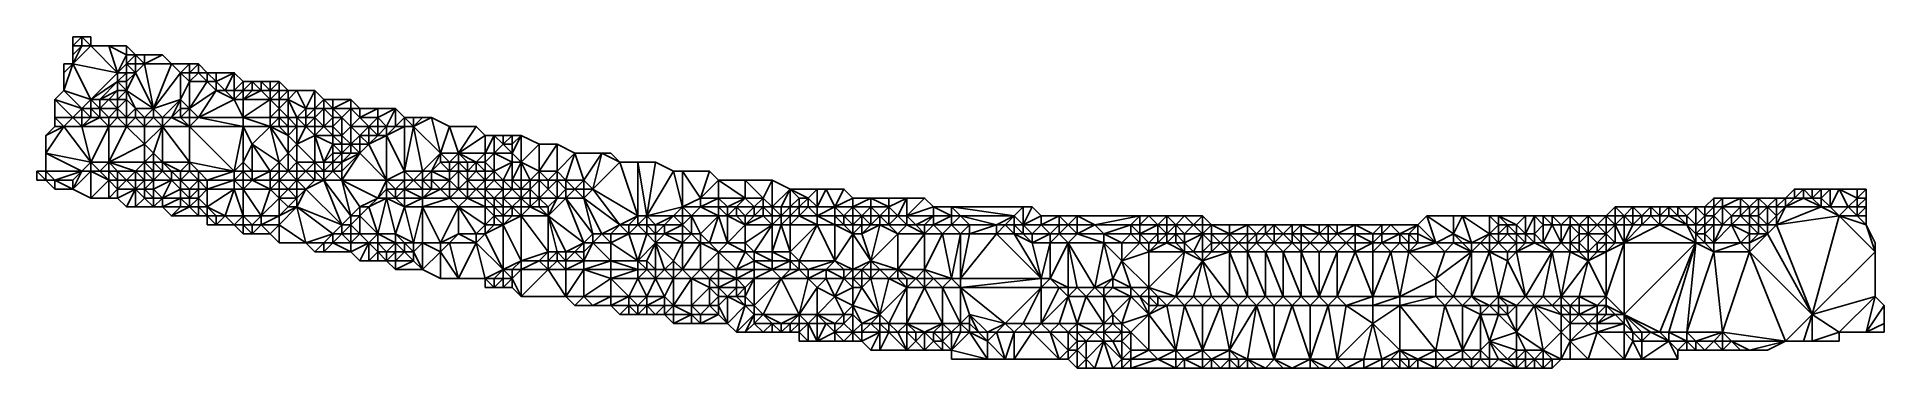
# Model space of a CAD drawing. Extents: x 2717.4 to 2787.5, y 1162.3 to 1174.9.
import ezdxf

# ---------------------------------------------------------------- set-up
doc = ezdxf.new("R2010")
doc.units = 0

msp = doc.modelspace()

# ---------------------------------------------------------------- linework, layer by layer
for points in [[(2718.81, 1174.87, 596.23), (2718.81, 1174.53, 596.237), (2719.15, 1174.87, 623.267)], [(2718.81, 1174.53, 596.237), (2719.15, 1174.53, 623.262), (2719.15, 1174.87, 623.267)], [(2719.49, 1174.53, 623.256), (2719.49, 1174.87, 623.243), (2719.15, 1174.87, 623.267)], [(2719.15, 1174.87, 623.267), (2719.15, 1174.53, 623.262), (2719.49, 1174.53, 623.256)], [(2719.49, 1174.53, 623.256), (2719.15, 1174.53, 623.262), (2718.81, 1173.85, 623.277)], [(2718.81, 1173.85, 623.277), (2720.51, 1173.51, 623.26), (2719.49, 1174.53, 623.256)], [(2719.15, 1174.53, 623.262), (2718.81, 1174.19, 623.262), (2718.81, 1173.85, 623.277)], [(2718.81, 1174.53, 596.237), (2718.81, 1174.19, 623.262), (2719.15, 1174.53, 623.262)], [(2720.51, 1173.51, 623.26), (2720.17, 1174.53, 623.214), (2719.49, 1174.53, 623.256)], [(2720.85, 1174.19, 623.239), (2720.17, 1174.53, 623.214), (2720.51, 1173.51, 623.26)], [(2720.85, 1174.53, 623.223), (2720.17, 1174.53, 623.214), (2720.85, 1174.19, 623.239)], [(2720.85, 1173.85, 596.283), (2720.85, 1174.19, 623.239), (2720.51, 1173.51, 623.26)], [(2720.85, 1174.53, 623.223), (2720.85, 1174.19, 623.239), (2721.19, 1174.19, 623.273)], [(2721.19, 1174.19, 623.273), (2720.85, 1174.19, 623.239), (2720.85, 1173.85, 596.283)], [(2720.85, 1173.85, 596.283), (2721.19, 1173.85, 596.284), (2721.19, 1174.19, 623.273)], [(2721.19, 1174.19, 623.273), (2721.19, 1173.85, 596.284), (2721.53, 1173.85, 620.318)], [(2721.53, 1173.85, 620.318), (2721.53, 1174.19, 620.334), (2721.19, 1174.19, 623.273)], [(2722.21, 1174.19, 620.307), (2721.53, 1174.19, 620.334), (2721.53, 1173.85, 620.318)], [(2722.21, 1174.19, 620.307), (2721.53, 1173.85, 620.318), (2722.55, 1173.85, 620.306)], [(2718.47, 1173.51, 623.255), (2718.47, 1172.83, 623.248), (2718.81, 1173.85, 623.277)], [(2718.47, 1173.85, 623.273), (2718.47, 1173.51, 623.255), (2718.81, 1173.85, 623.277)], [(2718.47, 1172.83, 623.248), (2719.49, 1172.49, 623.267), (2718.81, 1173.85, 623.277)], [(2718.81, 1173.85, 623.277), (2719.49, 1172.49, 623.267), (2720.51, 1173.51, 623.26)], [(2720.51, 1173.51, 623.26), (2719.49, 1172.49, 623.267), (2720.51, 1173.17, 596.291)], [(2719.49, 1172.49, 623.267), (2719.83, 1172.49, 596.287), (2720.51, 1173.17, 596.291)], [(2719.83, 1172.49, 596.287), (2720.51, 1172.83, 596.293), (2720.51, 1173.17, 596.291)], [(2720.51, 1173.51, 623.26), (2720.85, 1173.51, 596.288), (2720.85, 1173.85, 596.283)], [(2720.51, 1173.17, 596.291), (2720.85, 1173.51, 596.288), (2720.51, 1173.51, 623.26)], [(2720.51, 1173.17, 596.291), (2720.85, 1173.17, 596.292), (2720.85, 1173.51, 596.288)], [(2720.51, 1173.17, 596.291), (2720.85, 1172.83, 620.296), (2720.85, 1173.17, 596.292)], [(2720.51, 1173.17, 596.291), (2720.51, 1172.83, 596.293), (2720.85, 1172.83, 620.296)], [(2720.85, 1173.85, 596.283), (2720.85, 1173.51, 596.288), (2721.19, 1173.51, 620.327)], [(2720.85, 1173.85, 596.283), (2721.19, 1173.51, 620.327), (2721.19, 1173.85, 596.284)], [(2720.85, 1173.17, 596.292), (2720.85, 1172.83, 620.296), (2721.19, 1173.51, 620.327)], [(2720.85, 1173.51, 596.288), (2720.85, 1173.17, 596.292), (2721.19, 1173.51, 620.327)], [(2721.19, 1173.51, 620.327), (2720.85, 1172.83, 620.296), (2721.87, 1172.15, 620.291)], [(2721.19, 1173.85, 596.284), (2721.19, 1173.51, 620.327), (2721.53, 1173.85, 620.318)], [(2721.53, 1173.85, 620.318), (2721.19, 1173.51, 620.327), (2721.87, 1172.15, 620.291)], [(2721.53, 1173.85, 620.318), (2721.87, 1172.15, 620.291), (2722.55, 1173.85, 620.306)], [(2721.87, 1172.15, 620.291), (2722.89, 1173.51, 620.31), (2722.55, 1173.85, 620.306)], [(2722.89, 1172.49, 620.309), (2722.89, 1173.51, 620.31), (2721.87, 1172.15, 620.291)], [(2722.55, 1173.85, 620.306), (2722.89, 1173.51, 620.31), (2723.23, 1173.85, 620.301)], [(2722.89, 1173.51, 620.31), (2723.23, 1173.51, 620.3), (2723.23, 1173.85, 620.301)], [(2723.23, 1173.17, 596.298), (2723.23, 1173.51, 620.3), (2722.89, 1173.51, 620.31)], [(2723.23, 1173.17, 596.298), (2722.89, 1173.51, 620.31), (2722.89, 1172.49, 620.309)], [(2723.23, 1172.15, 596.309), (2723.23, 1173.17, 596.298), (2722.89, 1172.49, 620.309)], [(2723.23, 1173.85, 620.301), (2723.23, 1173.51, 620.3), (2723.57, 1173.85, 596.289)], [(2723.23, 1173.51, 620.3), (2723.57, 1173.51, 596.294), (2723.57, 1173.85, 596.289)], [(2723.23, 1173.17, 596.298), (2723.57, 1173.51, 596.294), (2723.23, 1173.51, 620.3)], [(2723.23, 1173.17, 596.298), (2723.91, 1173.17, 596.299), (2723.57, 1173.51, 596.294)], [(2723.23, 1172.15, 596.309), (2723.91, 1173.17, 596.299), (2723.23, 1173.17, 596.298)], [(2724.25, 1172.83, 596.305), (2723.91, 1173.17, 596.299), (2723.23, 1172.15, 596.309)], [(2723.57, 1173.85, 596.289), (2723.57, 1173.51, 596.294), (2723.91, 1173.51, 596.295)], [(2723.57, 1173.51, 596.294), (2723.91, 1173.17, 596.299), (2723.91, 1173.51, 596.295)], [(2724.25, 1173.17, 595.039), (2724.25, 1173.51, 595.02), (2723.91, 1173.51, 596.295)], [(2723.91, 1173.51, 596.295), (2723.91, 1173.17, 596.299), (2724.25, 1173.17, 595.039)], [(2724.25, 1173.17, 595.039), (2723.91, 1173.17, 596.299), (2724.25, 1172.83, 596.305)], [(2724.25, 1173.17, 595.039), (2724.59, 1172.83, 595.091), (2724.93, 1173.51, 595.029)], [(2724.93, 1173.51, 595.029), (2724.25, 1173.51, 595.02), (2724.25, 1173.17, 595.039)], [(2724.25, 1172.83, 596.305), (2724.59, 1172.83, 595.091), (2724.25, 1173.17, 595.039)], [(2724.59, 1172.83, 595.091), (2724.93, 1172.83, 595.025), (2724.93, 1173.51, 595.029)], [(2724.93, 1173.51, 595.029), (2724.93, 1172.83, 595.025), (2725.27, 1173.17, 595.028)], [(2725.27, 1173.17, 595.028), (2724.93, 1172.83, 595.025), (2725.27, 1172.83, 595.068)], [(2725.27, 1173.17, 595.028), (2725.27, 1172.83, 595.068), (2725.61, 1173.17, 595.021)], [(2725.27, 1172.83, 595.068), (2725.61, 1172.83, 596.333), (2725.61, 1173.17, 595.021)], [(2725.95, 1172.83, 596.342), (2725.95, 1173.17, 595.006), (2725.61, 1173.17, 595.021)], [(2725.61, 1173.17, 595.021), (2725.61, 1172.83, 596.333), (2725.95, 1172.83, 596.342)], [(2726.29, 1172.83, 595.06), (2725.95, 1173.17, 595.006), (2725.95, 1172.83, 596.342)], [(2726.29, 1172.83, 595.06), (2726.29, 1173.17, 594.181), (2725.95, 1173.17, 595.006)], [(2726.63, 1173.17, 593.889), (2726.29, 1172.83, 595.06), (2726.63, 1172.83, 594.985)], [(2726.63, 1173.17, 593.889), (2726.29, 1173.17, 594.181), (2726.29, 1172.83, 595.06)], [(2726.63, 1173.17, 593.889), (2726.63, 1172.83, 594.985), (2726.97, 1172.83, 593.884)], [(2718.13, 1172.49, 623.291), (2719.15, 1172.15, 623.279), (2718.47, 1172.83, 623.248)], [(2718.13, 1172.49, 623.291), (2718.81, 1171.81, 623.276), (2719.15, 1172.15, 623.279)], [(2718.13, 1171.81, 623.275), (2718.81, 1171.81, 623.276), (2718.13, 1172.49, 623.291)], [(2718.47, 1172.83, 623.248), (2719.15, 1172.15, 623.279), (2719.49, 1172.49, 623.267)], [(2719.49, 1172.49, 623.267), (2719.15, 1172.15, 623.279), (2719.49, 1172.15, 596.282)], [(2719.83, 1172.15, 620.379), (2719.49, 1172.49, 623.267), (2719.49, 1172.15, 596.282)], [(2719.83, 1172.15, 620.379), (2719.83, 1172.49, 596.287), (2719.49, 1172.49, 623.267)], [(2719.83, 1172.49, 596.287), (2720.17, 1172.49, 596.295), (2720.51, 1172.83, 596.293)], [(2719.83, 1172.15, 620.379), (2720.17, 1172.49, 596.295), (2719.83, 1172.49, 596.287)], [(2720.51, 1172.15, 620.268), (2720.17, 1172.49, 596.295), (2719.83, 1172.15, 620.379)], [(2720.51, 1172.83, 596.293), (2720.17, 1172.49, 596.295), (2720.51, 1172.49, 620.338)], [(2720.51, 1172.49, 620.338), (2720.17, 1172.49, 596.295), (2720.51, 1172.15, 620.268)], [(2720.85, 1172.83, 620.296), (2720.51, 1172.49, 620.338), (2720.85, 1172.49, 620.306)], [(2720.85, 1172.83, 620.296), (2720.51, 1172.83, 596.293), (2720.51, 1172.49, 620.338)], [(2720.51, 1172.49, 620.338), (2720.51, 1172.15, 620.268), (2720.85, 1172.49, 620.306)], [(2720.85, 1172.49, 620.306), (2720.51, 1172.15, 620.268), (2720.85, 1171.81, 620.284)], [(2720.85, 1172.49, 620.306), (2721.19, 1172.15, 620.308), (2720.85, 1172.83, 620.296)], [(2720.85, 1172.83, 620.296), (2721.19, 1172.15, 620.308), (2721.87, 1172.15, 620.291)], [(2720.85, 1171.81, 620.284), (2721.19, 1172.15, 620.308), (2720.85, 1172.49, 620.306)], [(2722.89, 1172.49, 620.309), (2721.87, 1172.15, 620.291), (2722.21, 1171.81, 620.275)], [(2722.55, 1171.81, 594.738), (2722.89, 1172.49, 620.309), (2722.21, 1171.81, 620.275)], [(2722.55, 1171.81, 594.738), (2722.89, 1172.15, 596.308), (2722.89, 1172.49, 620.309)], [(2722.89, 1172.49, 620.309), (2722.89, 1172.15, 596.308), (2723.23, 1172.15, 596.309)], [(2723.23, 1172.15, 596.309), (2723.57, 1171.81, 596.313), (2724.25, 1172.83, 596.305)], [(2723.57, 1171.81, 596.313), (2724.93, 1172.49, 596.318), (2724.25, 1172.83, 596.305)], [(2725.27, 1171.81, 596.333), (2724.93, 1172.49, 596.318), (2723.57, 1171.81, 596.313)], [(2724.25, 1172.83, 596.305), (2724.93, 1172.49, 596.318), (2724.59, 1172.83, 595.091)], [(2724.93, 1172.49, 596.318), (2724.93, 1172.83, 595.025), (2724.59, 1172.83, 595.091)], [(2724.93, 1172.49, 596.318), (2725.27, 1172.49, 596.327), (2725.27, 1172.83, 595.068)], [(2725.27, 1172.83, 595.068), (2724.93, 1172.83, 595.025), (2724.93, 1172.49, 596.318)], [(2725.27, 1171.81, 596.333), (2725.27, 1172.49, 596.327), (2724.93, 1172.49, 596.318)], [(2725.95, 1172.83, 596.342), (2725.61, 1172.83, 596.333), (2725.27, 1172.49, 596.327)], [(2725.95, 1172.83, 596.342), (2725.27, 1172.49, 596.327), (2726.29, 1172.49, 596.356)], [(2725.27, 1172.49, 596.327), (2725.61, 1172.83, 596.333), (2725.27, 1172.83, 595.068)], [(2726.29, 1172.49, 596.356), (2725.27, 1172.49, 596.327), (2725.27, 1171.81, 596.333)], [(2726.29, 1172.49, 596.356), (2725.27, 1171.81, 596.333), (2726.29, 1171.81, 596.362)], [(2726.29, 1172.49, 596.356), (2726.29, 1172.83, 595.06), (2725.95, 1172.83, 596.342)], [(2726.63, 1172.83, 594.985), (2726.29, 1172.83, 595.06), (2726.29, 1172.49, 596.356)], [(2726.63, 1172.49, 593.811), (2726.63, 1172.83, 594.985), (2726.29, 1172.49, 596.356)], [(2726.29, 1172.49, 596.356), (2726.29, 1171.81, 596.362), (2726.63, 1172.15, 593.688)], [(2726.63, 1172.15, 593.688), (2726.63, 1172.49, 593.811), (2726.29, 1172.49, 596.356)], [(2726.97, 1172.83, 593.884), (2726.63, 1172.83, 594.985), (2726.63, 1172.49, 593.811)], [(2726.63, 1172.49, 593.811), (2726.97, 1172.49, 593.841), (2726.97, 1172.83, 593.884)], [(2726.97, 1171.81, 593.854), (2726.97, 1172.49, 593.841), (2726.63, 1172.15, 593.688)], [(2726.63, 1172.15, 593.688), (2726.97, 1172.49, 593.841), (2726.63, 1172.49, 593.811)], [(2726.97, 1172.83, 593.884), (2726.97, 1172.49, 593.841), (2727.31, 1172.83, 593.885)], [(2727.31, 1172.83, 593.885), (2726.97, 1172.49, 593.841), (2727.65, 1172.15, 593.783)], [(2727.65, 1172.15, 593.783), (2726.97, 1172.49, 593.841), (2727.31, 1171.81, 593.688)], [(2727.31, 1171.81, 593.688), (2726.97, 1172.49, 593.841), (2726.97, 1171.81, 593.854)], [(2727.31, 1172.83, 593.885), (2727.65, 1172.15, 593.783), (2727.99, 1172.83, 593.831)], [(2727.99, 1172.83, 593.831), (2727.65, 1172.15, 593.783), (2727.99, 1172.15, 593.768)], [(2727.99, 1172.83, 593.831), (2727.99, 1172.15, 593.768), (2728.33, 1172.49, 593.764)], [(2728.33, 1172.49, 593.764), (2727.99, 1172.15, 593.768), (2728.33, 1172.15, 593.753)], [(2728.67, 1172.15, 593.998), (2728.67, 1172.49, 593.994), (2728.33, 1172.49, 593.764)], [(2728.33, 1172.49, 593.764), (2728.33, 1172.15, 593.753), (2728.67, 1172.15, 593.998)], [(2729.35, 1172.49, 593.937), (2728.67, 1172.49, 593.994), (2728.67, 1172.15, 593.998)], [(2728.67, 1172.15, 593.998), (2729.35, 1172.15, 593.915), (2729.35, 1172.49, 593.937)], [(2729.35, 1172.49, 593.937), (2729.35, 1172.15, 593.915), (2729.69, 1172.15, 593.871)], [(2718.13, 1171.81, 623.275), (2718.47, 1171.47, 594.694), (2718.81, 1171.81, 623.276)], [(2718.13, 1171.81, 623.275), (2718.13, 1171.47, 594.698), (2718.47, 1171.47, 594.694)], [(2718.47, 1171.47, 594.694), (2719.15, 1171.47, 594.693), (2718.81, 1171.81, 623.276)], [(2719.15, 1172.15, 623.279), (2718.81, 1171.81, 623.276), (2719.15, 1171.81, 596.277)], [(2718.81, 1171.81, 623.276), (2719.15, 1171.47, 594.693), (2719.15, 1171.81, 596.277)], [(2719.15, 1172.15, 623.279), (2719.49, 1171.81, 620.348), (2719.49, 1172.15, 596.282)], [(2719.15, 1172.15, 623.279), (2719.15, 1171.81, 596.277), (2719.49, 1171.81, 620.348)], [(2719.15, 1171.81, 596.277), (2719.15, 1171.47, 594.693), (2719.49, 1171.81, 620.348)], [(2719.49, 1171.81, 620.348), (2719.15, 1171.47, 594.693), (2719.83, 1171.81, 594.755)], [(2719.15, 1171.47, 594.693), (2720.17, 1171.47, 594.706), (2719.83, 1171.81, 594.755)], [(2719.83, 1172.15, 620.379), (2719.49, 1172.15, 596.282), (2719.83, 1171.81, 594.755)], [(2719.49, 1172.15, 596.282), (2719.49, 1171.81, 620.348), (2719.83, 1171.81, 594.755)], [(2719.83, 1171.81, 594.755), (2720.17, 1171.81, 620.33), (2719.83, 1172.15, 620.379)], [(2720.17, 1171.81, 620.33), (2720.51, 1172.15, 620.268), (2719.83, 1172.15, 620.379)], [(2719.83, 1171.81, 594.755), (2720.17, 1171.47, 594.706), (2720.17, 1171.81, 620.33)], [(2720.51, 1171.81, 594.761), (2720.51, 1172.15, 620.268), (2720.17, 1171.81, 620.33)], [(2720.17, 1171.81, 620.33), (2720.17, 1171.47, 594.706), (2720.51, 1171.81, 594.761)], [(2720.51, 1171.81, 594.761), (2720.17, 1171.47, 594.706), (2720.85, 1171.47, 594.771)], [(2720.85, 1171.81, 620.284), (2720.51, 1172.15, 620.268), (2720.51, 1171.81, 594.761)], [(2720.85, 1171.81, 620.284), (2720.51, 1171.81, 594.761), (2720.85, 1171.47, 594.771)], [(2721.19, 1171.81, 594.806), (2721.19, 1172.15, 620.308), (2720.85, 1171.81, 620.284)], [(2720.85, 1171.81, 620.284), (2720.85, 1171.47, 594.771), (2721.19, 1171.81, 594.806)], [(2720.85, 1171.47, 594.771), (2721.53, 1171.47, 594.851), (2721.19, 1171.81, 594.806)], [(2721.19, 1172.15, 620.308), (2721.53, 1171.81, 594.868), (2721.87, 1172.15, 620.291)], [(2721.19, 1171.81, 594.806), (2721.53, 1171.81, 594.868), (2721.19, 1172.15, 620.308)], [(2721.53, 1171.47, 594.851), (2721.53, 1171.81, 594.868), (2721.19, 1171.81, 594.806)], [(2721.87, 1172.15, 620.291), (2721.53, 1171.81, 594.868), (2721.87, 1171.81, 594.814)], [(2721.87, 1171.81, 594.814), (2721.53, 1171.81, 594.868), (2721.53, 1171.47, 594.851)], [(2721.87, 1171.81, 594.814), (2721.53, 1171.47, 594.851), (2722.21, 1171.47, 594.741)], [(2722.21, 1171.81, 620.275), (2721.87, 1172.15, 620.291), (2721.87, 1171.81, 594.814)], [(2722.21, 1171.81, 620.275), (2721.87, 1171.81, 594.814), (2722.21, 1171.47, 594.741)], [(2722.21, 1171.81, 620.275), (2722.21, 1171.47, 594.741), (2722.55, 1171.81, 594.738)], [(2722.21, 1171.47, 594.741), (2723.23, 1171.47, 594.696), (2722.55, 1171.81, 594.738)], [(2722.55, 1171.81, 594.738), (2722.89, 1171.81, 596.311), (2722.89, 1172.15, 596.308)], [(2723.23, 1171.47, 594.696), (2722.89, 1171.81, 596.311), (2722.55, 1171.81, 594.738)], [(2722.89, 1171.81, 596.311), (2723.23, 1171.81, 594.735), (2723.23, 1172.15, 596.309)], [(2722.89, 1172.15, 596.308), (2722.89, 1171.81, 596.311), (2723.23, 1172.15, 596.309)], [(2723.23, 1171.47, 594.696), (2723.23, 1171.81, 594.735), (2722.89, 1171.81, 596.311)], [(2723.23, 1172.15, 596.309), (2723.23, 1171.81, 594.735), (2723.57, 1171.81, 596.313)], [(2725.27, 1171.47, 594.738), (2723.57, 1171.81, 596.313), (2723.23, 1171.47, 594.696)], [(2723.57, 1171.81, 596.313), (2723.23, 1171.81, 594.735), (2723.23, 1171.47, 594.696)], [(2725.27, 1171.81, 596.333), (2723.57, 1171.81, 596.313), (2725.27, 1171.47, 594.738)], [(2725.27, 1171.81, 596.333), (2726.29, 1171.47, 594.762), (2726.29, 1171.81, 596.362)], [(2725.27, 1171.81, 596.333), (2725.27, 1171.47, 594.738), (2726.29, 1171.47, 594.762)], [(2726.29, 1171.81, 596.362), (2726.63, 1171.81, 594.841), (2726.63, 1172.15, 593.688)], [(2726.29, 1171.47, 594.762), (2726.63, 1171.81, 594.841), (2726.29, 1171.81, 596.362)], [(2726.29, 1171.47, 594.762), (2726.63, 1171.47, 594.837), (2726.63, 1171.81, 594.841)], [(2726.63, 1171.81, 594.841), (2726.97, 1171.81, 593.854), (2726.63, 1172.15, 593.688)], [(2726.63, 1171.81, 594.841), (2726.97, 1171.47, 593.863), (2726.97, 1171.81, 593.854)], [(2726.63, 1171.81, 594.841), (2726.63, 1171.47, 594.837), (2726.97, 1171.47, 593.863)], [(2726.97, 1171.81, 593.854), (2726.97, 1171.47, 593.863), (2727.31, 1171.47, 593.847)], [(2727.31, 1171.47, 593.847), (2727.31, 1171.81, 593.688), (2726.97, 1171.81, 593.854)], [(2727.65, 1171.81, 593.878), (2727.65, 1172.15, 593.783), (2727.31, 1171.81, 593.688)], [(2727.65, 1171.47, 593.909), (2727.31, 1171.81, 593.688), (2727.31, 1171.47, 593.847)], [(2727.65, 1171.47, 593.909), (2727.65, 1171.81, 593.878), (2727.31, 1171.81, 593.688)], [(2727.99, 1172.15, 593.768), (2727.65, 1172.15, 593.783), (2727.65, 1171.81, 593.878)], [(2727.99, 1171.81, 593.869), (2727.99, 1172.15, 593.768), (2727.65, 1171.81, 593.878)], [(2727.99, 1171.81, 593.869), (2727.65, 1171.81, 593.878), (2727.65, 1171.47, 593.909)], [(2727.99, 1171.81, 593.869), (2727.65, 1171.47, 593.909), (2727.99, 1171.47, 594.486)], [(2728.33, 1171.47, 593.871), (2728.33, 1172.15, 593.753), (2727.99, 1171.81, 593.869)], [(2728.33, 1172.15, 593.753), (2727.99, 1172.15, 593.768), (2727.99, 1171.81, 593.869)], [(2728.33, 1171.47, 593.871), (2727.99, 1171.81, 593.869), (2727.99, 1171.47, 594.486)], [(2728.33, 1171.47, 593.871), (2728.67, 1171.81, 593.998), (2728.33, 1172.15, 593.753)], [(2728.33, 1172.15, 593.753), (2728.67, 1171.81, 593.998), (2728.67, 1172.15, 593.998)], [(2728.33, 1171.47, 593.871), (2728.67, 1171.47, 593.789), (2728.67, 1171.81, 593.998)], [(2728.67, 1172.15, 593.998), (2729.01, 1171.81, 593.731), (2729.35, 1172.15, 593.915)], [(2728.67, 1171.81, 593.998), (2729.01, 1171.81, 593.731), (2728.67, 1172.15, 593.998)], [(2729.01, 1171.81, 593.731), (2728.67, 1171.47, 593.789), (2729.01, 1171.13, 593.661)], [(2728.67, 1171.81, 593.998), (2728.67, 1171.47, 593.789), (2729.01, 1171.81, 593.731)], [(2729.35, 1172.15, 593.915), (2729.01, 1171.81, 593.731), (2729.35, 1171.47, 593.593)], [(2729.35, 1171.47, 593.593), (2729.01, 1171.81, 593.731), (2729.01, 1171.13, 593.661)], [(2729.69, 1171.81, 593.849), (2729.35, 1172.15, 593.915), (2729.35, 1171.47, 593.593)], [(2729.69, 1172.15, 593.871), (2729.35, 1172.15, 593.915), (2729.69, 1171.81, 593.849)], [(2730.03, 1171.47, 593.515), (2729.69, 1171.81, 593.849), (2729.35, 1171.47, 593.593)], [(2729.69, 1171.81, 593.849), (2730.37, 1171.81, 593.76), (2730.37, 1172.15, 593.781)], [(2729.69, 1172.15, 593.871), (2729.69, 1171.81, 593.849), (2730.37, 1172.15, 593.781)], [(2730.03, 1171.47, 593.515), (2730.37, 1171.81, 593.76), (2729.69, 1171.81, 593.849)], [(2730.37, 1171.47, 593.518), (2730.37, 1171.81, 593.76), (2730.03, 1171.47, 593.515)], [(2730.37, 1172.15, 593.781), (2730.37, 1171.81, 593.76), (2731.05, 1172.15, 593.761)], [(2731.05, 1172.15, 593.761), (2730.37, 1171.81, 593.76), (2730.71, 1171.47, 593.749)], [(2730.71, 1171.47, 593.749), (2730.37, 1171.81, 593.76), (2730.37, 1171.47, 593.518)], [(2731.05, 1172.15, 593.761), (2730.71, 1171.47, 593.749), (2731.05, 1171.47, 593.746)], [(2731.05, 1171.47, 593.746), (2731.39, 1171.81, 593.742), (2731.05, 1172.15, 593.761)], [(2731.05, 1171.47, 593.746), (2731.39, 1171.47, 595.438), (2731.39, 1171.81, 593.742)], [(2731.39, 1171.81, 593.742), (2731.39, 1171.47, 595.438), (2731.73, 1171.47, 595.42)], [(2731.73, 1171.81, 593.724), (2731.39, 1171.81, 593.742), (2731.73, 1171.47, 595.42)], [(2731.73, 1171.47, 595.42), (2732.07, 1171.81, 595.416), (2731.73, 1171.81, 593.724)], [(2731.73, 1171.47, 595.42), (2732.75, 1170.45, 595.424), (2732.41, 1171.81, 595.416)], [(2732.41, 1171.81, 595.416), (2732.07, 1171.81, 595.416), (2731.73, 1171.47, 595.42)], [(2732.41, 1171.81, 595.416), (2732.75, 1170.45, 595.424), (2733.09, 1171.47, 595.456)], [(2717.79, 1170.45, 594.674), (2719.49, 1170.11, 594.686), (2718.47, 1171.47, 594.694)], [(2717.79, 1170.45, 594.674), (2718.47, 1171.47, 594.694), (2717.79, 1171.13, 594.693)], [(2718.47, 1171.47, 594.694), (2718.13, 1171.47, 594.698), (2717.79, 1171.13, 594.693)], [(2718.47, 1171.47, 594.694), (2719.49, 1170.11, 594.686), (2719.15, 1171.47, 594.693)], [(2719.15, 1171.47, 594.693), (2719.49, 1170.11, 594.686), (2720.17, 1171.47, 594.706)], [(2719.49, 1170.11, 594.686), (2720.17, 1170.11, 594.702), (2720.17, 1171.47, 594.706)], [(2720.17, 1171.47, 594.706), (2720.17, 1170.11, 594.702), (2720.85, 1171.47, 594.771)], [(2720.17, 1170.11, 594.702), (2721.53, 1170.79, 594.824), (2720.85, 1171.47, 594.771)], [(2720.85, 1171.47, 594.771), (2721.53, 1170.79, 594.824), (2721.53, 1171.47, 594.851)], [(2722.21, 1171.47, 594.741), (2721.53, 1170.79, 594.824), (2721.87, 1170.45, 594.773)], [(2721.53, 1171.47, 594.851), (2721.53, 1170.79, 594.824), (2722.21, 1171.47, 594.741)], [(2722.21, 1171.47, 594.741), (2721.87, 1170.45, 594.773), (2722.21, 1170.11, 594.757)], [(2722.21, 1171.47, 594.741), (2722.21, 1170.11, 594.757), (2723.23, 1170.11, 594.708)], [(2722.21, 1171.47, 594.741), (2723.23, 1170.11, 594.708), (2723.23, 1171.47, 594.696)], [(2723.23, 1171.47, 594.696), (2723.23, 1170.11, 594.708), (2724.93, 1169.77, 594.747)], [(2724.93, 1169.77, 594.747), (2725.27, 1171.47, 594.738), (2723.23, 1171.47, 594.696)], [(2724.93, 1169.77, 594.747), (2725.27, 1170.11, 594.736), (2725.27, 1171.47, 594.738)], [(2726.29, 1171.47, 594.762), (2725.27, 1171.47, 594.738), (2725.61, 1170.79, 594.745)], [(2725.27, 1171.47, 594.738), (2725.27, 1170.11, 594.736), (2725.61, 1170.79, 594.745)], [(2726.63, 1170.11, 594.75), (2726.29, 1171.47, 594.762), (2725.61, 1170.79, 594.745)], [(2726.29, 1171.47, 594.762), (2726.97, 1170.45, 594.783), (2726.97, 1171.13, 594.813)], [(2726.63, 1170.11, 594.75), (2726.97, 1170.45, 594.783), (2726.29, 1171.47, 594.762)], [(2726.97, 1171.13, 594.813), (2726.63, 1171.47, 594.837), (2726.29, 1171.47, 594.762)], [(2726.97, 1171.47, 593.863), (2726.63, 1171.47, 594.837), (2726.97, 1171.13, 594.813)], [(2727.31, 1171.47, 593.847), (2726.97, 1171.47, 593.863), (2726.97, 1171.13, 594.813)], [(2726.97, 1171.13, 594.813), (2727.31, 1170.79, 593.926), (2727.31, 1171.47, 593.847)], [(2726.97, 1171.13, 594.813), (2726.97, 1170.45, 594.783), (2727.31, 1170.79, 593.926)], [(2727.31, 1170.79, 593.926), (2727.65, 1171.47, 593.909), (2727.31, 1171.47, 593.847)], [(2727.99, 1171.13, 593.926), (2727.65, 1171.47, 593.909), (2727.31, 1170.79, 593.926)], [(2727.99, 1170.11, 593.937), (2727.99, 1171.13, 593.926), (2727.31, 1170.79, 593.926)], [(2727.99, 1171.47, 594.486), (2727.65, 1171.47, 593.909), (2727.99, 1171.13, 593.926)], [(2727.99, 1171.13, 593.926), (2728.33, 1171.47, 593.871), (2727.99, 1171.47, 594.486)], [(2727.99, 1171.13, 593.926), (2728.67, 1171.13, 593.759), (2728.33, 1171.47, 593.871)], [(2727.99, 1170.11, 593.937), (2728.33, 1170.11, 593.935), (2727.99, 1171.13, 593.926)], [(2728.33, 1170.11, 593.935), (2728.67, 1170.79, 593.917), (2727.99, 1171.13, 593.926)], [(2727.99, 1171.13, 593.926), (2728.67, 1170.79, 593.917), (2728.67, 1171.13, 593.759)], [(2728.67, 1171.13, 593.759), (2728.67, 1171.47, 593.789), (2728.33, 1171.47, 593.871)], [(2729.01, 1171.13, 593.661), (2728.67, 1171.47, 593.789), (2728.67, 1171.13, 593.759)], [(2729.01, 1171.13, 593.661), (2728.67, 1171.13, 593.759), (2729.01, 1170.79, 593.914)], [(2728.67, 1171.13, 593.759), (2728.67, 1170.79, 593.917), (2729.01, 1170.79, 593.914)], [(2729.35, 1171.47, 593.593), (2729.01, 1171.13, 593.661), (2729.35, 1170.79, 593.587)], [(2729.35, 1170.79, 593.587), (2729.01, 1171.13, 593.661), (2729.01, 1170.79, 593.914)], [(2730.03, 1171.47, 593.515), (2729.35, 1171.47, 593.593), (2729.69, 1171.13, 595.642)], [(2729.35, 1171.47, 593.593), (2729.35, 1170.79, 593.587), (2729.69, 1171.13, 595.642)], [(2729.35, 1170.79, 593.587), (2729.69, 1170.79, 595.657), (2729.69, 1171.13, 595.642)], [(2730.03, 1171.47, 593.515), (2729.69, 1171.13, 595.642), (2730.03, 1171.13, 595.63)], [(2730.03, 1171.13, 595.63), (2729.69, 1171.13, 595.642), (2730.03, 1170.79, 595.44)], [(2729.69, 1171.13, 595.642), (2729.69, 1170.79, 595.657), (2730.03, 1170.79, 595.44)], [(2730.37, 1171.13, 593.499), (2730.03, 1171.47, 593.515), (2730.03, 1171.13, 595.63)], [(2730.37, 1171.13, 593.499), (2730.37, 1171.47, 593.518), (2730.03, 1171.47, 593.515)], [(2730.03, 1171.13, 595.63), (2730.03, 1170.79, 595.44), (2730.37, 1171.13, 593.499)], [(2730.03, 1170.79, 595.44), (2730.71, 1171.13, 595.4), (2730.37, 1171.13, 593.499)], [(2730.03, 1170.79, 595.44), (2730.71, 1169.43, 595.458), (2730.71, 1171.13, 595.4)], [(2730.71, 1171.47, 593.749), (2730.37, 1171.47, 593.518), (2730.37, 1171.13, 593.499)], [(2730.71, 1171.13, 595.4), (2730.71, 1171.47, 593.749), (2730.37, 1171.13, 593.499)], [(2730.71, 1171.13, 595.4), (2731.39, 1171.47, 595.438), (2731.05, 1171.47, 593.746)], [(2731.05, 1171.47, 593.746), (2730.71, 1171.47, 593.749), (2730.71, 1171.13, 595.4)], [(2730.71, 1171.13, 595.4), (2731.39, 1169.77, 595.426), (2731.39, 1171.47, 595.438)], [(2730.71, 1169.43, 595.458), (2731.39, 1169.77, 595.426), (2730.71, 1171.13, 595.4)], [(2731.73, 1171.47, 595.42), (2731.39, 1169.77, 595.426), (2732.07, 1169.77, 595.422)], [(2731.39, 1171.47, 595.438), (2731.39, 1169.77, 595.426), (2731.73, 1171.47, 595.42)], [(2731.73, 1171.47, 595.42), (2732.07, 1169.77, 595.422), (2732.75, 1170.45, 595.424)], [(2733.09, 1171.47, 595.456), (2732.75, 1170.45, 595.424), (2733.43, 1170.45, 595.474)], [(2733.09, 1171.47, 595.456), (2733.43, 1170.45, 595.474), (2734.11, 1171.47, 595.495)], [(2734.11, 1171.47, 595.495), (2733.43, 1170.45, 595.474), (2734.45, 1171.13, 595.515)], [(2733.43, 1170.45, 595.474), (2734.45, 1170.45, 595.482), (2734.45, 1171.13, 595.515)], [(2734.45, 1171.13, 595.515), (2734.45, 1170.45, 595.482), (2734.79, 1171.13, 595.415)], [(2734.45, 1170.45, 595.482), (2734.79, 1170.45, 595.473), (2734.79, 1171.13, 595.415)], [(2735.13, 1171.13, 593.652), (2734.79, 1171.13, 595.415), (2735.13, 1170.79, 595.411)], [(2734.79, 1171.13, 595.415), (2734.79, 1170.45, 595.473), (2735.13, 1170.79, 595.411)], [(2735.13, 1170.79, 595.411), (2735.47, 1171.13, 593.665), (2735.13, 1171.13, 593.652)], [(2735.13, 1170.79, 595.411), (2735.47, 1170.79, 595.371), (2735.47, 1171.13, 593.665)], [(2735.47, 1171.13, 593.665), (2735.47, 1170.79, 595.371), (2735.81, 1171.13, 595.029)], [(2735.81, 1171.13, 595.029), (2735.47, 1170.45, 595.409), (2735.81, 1170.11, 595.018)], [(2735.81, 1171.13, 595.029), (2735.47, 1170.79, 595.371), (2735.47, 1170.45, 595.409)], [(2735.81, 1171.13, 595.029), (2735.81, 1170.11, 595.018), (2736.49, 1170.79, 595.069)], [(2719.15, 1169.77, 594.675), (2719.49, 1170.11, 594.686), (2717.79, 1170.45, 594.674)], [(2717.79, 1170.45, 594.674), (2717.79, 1169.77, 594.662), (2719.15, 1169.77, 594.675)], [(2721.53, 1170.11, 594.798), (2721.53, 1170.79, 594.824), (2720.17, 1170.11, 594.702)], [(2721.87, 1170.45, 594.773), (2721.53, 1170.79, 594.824), (2721.53, 1170.11, 594.798)], [(2721.87, 1170.11, 596.323), (2721.87, 1170.45, 594.773), (2721.53, 1170.11, 594.798)], [(2722.21, 1170.11, 594.757), (2721.87, 1170.45, 594.773), (2721.87, 1170.11, 596.323)], [(2725.61, 1170.79, 594.745), (2725.27, 1170.11, 594.736), (2725.61, 1169.77, 594.743)], [(2726.29, 1169.77, 594.769), (2725.61, 1170.79, 594.745), (2725.61, 1169.77, 594.743)], [(2726.63, 1170.11, 594.75), (2725.61, 1170.79, 594.745), (2726.29, 1169.77, 594.769)], [(2726.97, 1169.77, 594.785), (2726.97, 1170.45, 594.783), (2726.63, 1170.11, 594.75)], [(2726.97, 1170.45, 594.783), (2727.31, 1170.11, 593.916), (2727.31, 1170.79, 593.926)], [(2726.97, 1169.77, 594.785), (2727.31, 1170.11, 593.916), (2726.97, 1170.45, 594.783)], [(2727.31, 1170.79, 593.926), (2727.31, 1170.11, 593.916), (2727.99, 1170.11, 593.937)], [(2728.33, 1170.11, 593.935), (2728.67, 1170.45, 593.925), (2728.67, 1170.79, 593.917)], [(2728.67, 1170.11, 593.657), (2728.67, 1170.45, 593.925), (2728.33, 1170.11, 593.935)], [(2729.01, 1170.79, 593.914), (2728.67, 1170.79, 593.917), (2729.01, 1170.45, 593.922)], [(2728.67, 1170.79, 593.917), (2728.67, 1170.45, 593.925), (2729.01, 1170.45, 593.922)], [(2729.01, 1170.11, 595.713), (2729.01, 1170.45, 593.922), (2728.67, 1170.11, 593.657)], [(2729.01, 1170.45, 593.922), (2728.67, 1170.45, 593.925), (2728.67, 1170.11, 593.657)], [(2729.35, 1170.79, 593.587), (2729.01, 1170.79, 593.914), (2729.01, 1170.45, 593.922)], [(2729.35, 1170.79, 593.587), (2729.01, 1170.45, 593.922), (2729.35, 1170.45, 593.92)], [(2729.01, 1170.11, 595.713), (2729.69, 1170.45, 595.482), (2729.35, 1170.45, 593.92)], [(2729.69, 1170.45, 595.482), (2729.01, 1169.43, 595.473), (2730.71, 1169.43, 595.458)], [(2729.69, 1170.45, 595.482), (2729.01, 1169.77, 595.506), (2729.01, 1169.43, 595.473)], [(2729.35, 1170.45, 593.92), (2729.01, 1170.45, 593.922), (2729.01, 1170.11, 595.713)], [(2729.01, 1170.11, 595.713), (2729.01, 1169.77, 595.506), (2729.69, 1170.45, 595.482)], [(2729.69, 1170.45, 595.482), (2729.35, 1170.79, 593.587), (2729.35, 1170.45, 593.92)], [(2729.69, 1170.45, 595.482), (2729.69, 1170.79, 595.657), (2729.35, 1170.79, 593.587)], [(2729.69, 1170.45, 595.482), (2730.71, 1169.43, 595.458), (2730.03, 1170.79, 595.44)], [(2730.03, 1170.79, 595.44), (2729.69, 1170.79, 595.657), (2729.69, 1170.45, 595.482)], [(2732.75, 1170.45, 595.424), (2732.07, 1169.77, 595.422), (2732.41, 1169.77, 594.717)], [(2732.41, 1169.77, 594.717), (2732.75, 1170.11, 595.408), (2732.75, 1170.45, 595.424)], [(2733.43, 1170.45, 595.474), (2732.75, 1170.45, 595.424), (2733.09, 1170.11, 596.694)], [(2732.75, 1170.45, 595.424), (2732.75, 1170.11, 595.408), (2733.09, 1170.11, 596.694)], [(2733.43, 1170.11, 596.803), (2733.43, 1170.45, 595.474), (2733.09, 1170.11, 596.694)], [(2733.43, 1170.11, 596.803), (2733.77, 1170.11, 595.489), (2733.43, 1170.45, 595.474)], [(2733.43, 1170.45, 595.474), (2733.77, 1170.11, 595.489), (2734.11, 1170.11, 595.486)], [(2734.11, 1170.11, 595.486), (2734.45, 1170.45, 595.482), (2733.43, 1170.45, 595.474)], [(2734.45, 1170.11, 596.308), (2734.45, 1170.45, 595.482), (2734.11, 1170.11, 595.486)], [(2734.45, 1170.11, 596.308), (2734.79, 1170.45, 595.473), (2734.45, 1170.45, 595.482)], [(2734.79, 1169.77, 595.516), (2734.79, 1170.45, 595.473), (2734.45, 1170.11, 596.308)], [(2734.79, 1170.45, 595.473), (2735.47, 1170.45, 595.409), (2735.13, 1170.79, 595.411)], [(2734.79, 1169.77, 595.516), (2735.47, 1170.11, 595.447), (2734.79, 1170.45, 595.473)], [(2735.47, 1170.11, 595.447), (2735.47, 1170.45, 595.409), (2734.79, 1170.45, 595.473)], [(2735.47, 1170.45, 595.409), (2735.47, 1170.79, 595.371), (2735.13, 1170.79, 595.411)], [(2735.81, 1170.11, 595.018), (2735.47, 1170.45, 595.409), (2735.47, 1170.11, 595.447)], [(2735.81, 1170.11, 595.018), (2736.49, 1169.77, 595.072), (2736.49, 1170.79, 595.069)], [(2736.49, 1170.79, 595.069), (2736.49, 1169.77, 595.072), (2737.17, 1170.79, 595.091)], [(2736.49, 1169.77, 595.072), (2737.17, 1169.77, 595.069), (2737.17, 1170.79, 595.091)], [(2737.17, 1170.79, 595.091), (2737.17, 1169.77, 595.069), (2737.85, 1170.45, 595.088)], [(2737.85, 1170.45, 595.088), (2737.17, 1169.77, 595.069), (2737.51, 1169.43, 595.103)], [(2737.51, 1169.43, 595.103), (2738.19, 1169.43, 595.106), (2737.85, 1170.45, 595.088)], [(2737.85, 1170.45, 595.088), (2738.19, 1169.43, 595.106), (2738.87, 1170.45, 595.117)], [(2738.87, 1170.45, 595.117), (2738.19, 1169.43, 595.106), (2738.53, 1169.09, 595.113)], [(2738.53, 1169.09, 595.113), (2739.55, 1170.11, 595.131), (2738.87, 1170.45, 595.117)], [(2738.87, 1170.45, 595.117), (2739.55, 1170.11, 595.131), (2739.21, 1170.45, 595.124)], [(2717.79, 1169.43, 594.103), (2717.79, 1169.77, 594.662), (2717.45, 1169.77, 594.659)], [(2717.45, 1169.43, 594.097), (2717.79, 1169.43, 594.103), (2717.45, 1169.77, 594.659)], [(2717.79, 1169.43, 594.103), (2718.13, 1169.43, 594.108), (2717.79, 1169.77, 594.662)], [(2717.79, 1169.77, 594.662), (2718.13, 1169.43, 594.108), (2719.15, 1169.77, 594.675)], [(2718.13, 1169.43, 594.108), (2718.81, 1169.43, 594.119), (2719.15, 1169.77, 594.675)], [(2719.49, 1169.77, 594.158), (2719.15, 1169.77, 594.675), (2718.81, 1169.09, 594.117)], [(2719.49, 1168.75, 594.153), (2719.49, 1169.77, 594.158), (2718.81, 1169.09, 594.117)], [(2719.15, 1169.77, 594.675), (2718.81, 1169.43, 594.119), (2718.81, 1169.09, 594.117)], [(2719.49, 1169.77, 594.158), (2719.49, 1170.11, 594.686), (2719.15, 1169.77, 594.675)], [(2719.49, 1170.11, 594.686), (2719.83, 1169.77, 594.722), (2720.17, 1170.11, 594.702)], [(2719.49, 1169.77, 594.158), (2719.83, 1169.77, 594.722), (2719.49, 1170.11, 594.686)], [(2720.17, 1169.43, 594.18), (2719.83, 1169.77, 594.722), (2719.49, 1169.77, 594.158)], [(2720.17, 1169.43, 594.18), (2719.49, 1169.77, 594.158), (2719.49, 1168.75, 594.153)], [(2720.17, 1170.11, 594.702), (2719.83, 1169.77, 594.722), (2720.17, 1169.77, 594.963)], [(2720.17, 1169.77, 594.963), (2719.83, 1169.77, 594.722), (2720.17, 1169.43, 594.18)], [(2720.17, 1169.77, 594.963), (2720.51, 1169.77, 594.711), (2720.17, 1170.11, 594.702)], [(2720.17, 1170.11, 594.702), (2720.51, 1169.77, 594.711), (2721.19, 1169.77, 594.777)], [(2721.53, 1170.11, 594.798), (2720.17, 1170.11, 594.702), (2721.19, 1169.77, 594.777)], [(2720.17, 1169.43, 594.18), (2720.51, 1169.43, 594.203), (2720.17, 1169.77, 594.963)], [(2720.51, 1169.43, 594.203), (2720.51, 1169.77, 594.711), (2720.17, 1169.77, 594.963)], [(2721.19, 1169.77, 594.777), (2720.51, 1169.77, 594.711), (2720.85, 1169.43, 594.912)], [(2720.85, 1169.43, 594.912), (2720.51, 1169.77, 594.711), (2720.51, 1169.43, 594.203)], [(2720.85, 1169.43, 594.912), (2721.19, 1169.43, 594.919), (2721.19, 1169.77, 594.777)], [(2721.53, 1170.11, 594.798), (2721.19, 1169.77, 594.777), (2721.53, 1169.77, 596.325)], [(2721.19, 1169.77, 594.777), (2721.19, 1169.43, 594.919), (2721.53, 1169.43, 594.927)], [(2721.19, 1169.77, 594.777), (2721.53, 1169.43, 594.927), (2721.53, 1169.77, 596.325)], [(2721.53, 1170.11, 594.798), (2721.53, 1169.77, 596.325), (2721.87, 1169.77, 596.329)], [(2721.87, 1169.77, 596.329), (2721.87, 1170.11, 596.323), (2721.53, 1170.11, 594.798)], [(2721.53, 1169.77, 596.325), (2721.87, 1169.43, 594.947), (2721.87, 1169.77, 596.329)], [(2721.53, 1169.77, 596.325), (2721.53, 1169.43, 594.927), (2721.87, 1169.43, 594.947)], [(2722.21, 1169.77, 594.763), (2721.87, 1170.11, 596.323), (2721.87, 1169.77, 596.329)], [(2722.21, 1169.77, 594.763), (2722.21, 1170.11, 594.757), (2721.87, 1170.11, 596.323)], [(2721.87, 1169.43, 594.947), (2722.55, 1169.43, 594.986), (2722.21, 1169.77, 594.763)], [(2721.87, 1169.77, 596.329), (2721.87, 1169.43, 594.947), (2722.21, 1169.77, 594.763)], [(2722.21, 1170.11, 594.757), (2722.89, 1169.77, 596.339), (2723.23, 1170.11, 594.708)], [(2722.21, 1170.11, 594.757), (2722.55, 1169.77, 594.756), (2722.89, 1169.77, 596.339)], [(2722.21, 1169.77, 594.763), (2722.55, 1169.77, 594.756), (2722.21, 1170.11, 594.757)], [(2722.21, 1169.77, 594.763), (2722.55, 1169.43, 594.986), (2722.55, 1169.77, 594.756)], [(2722.89, 1169.77, 596.339), (2722.55, 1169.77, 594.756), (2722.89, 1169.43, 596.345)], [(2722.55, 1169.77, 594.756), (2722.55, 1169.43, 594.986), (2722.89, 1169.43, 596.345)], [(2722.89, 1169.77, 596.339), (2723.23, 1169.77, 596.343), (2723.23, 1170.11, 594.708)], [(2722.89, 1169.43, 596.345), (2723.23, 1169.77, 596.343), (2722.89, 1169.77, 596.339)], [(2722.89, 1169.43, 596.345), (2723.57, 1169.43, 596.352), (2723.23, 1169.77, 596.343)], [(2723.23, 1169.77, 596.343), (2723.57, 1169.77, 594.723), (2723.23, 1170.11, 594.708)], [(2723.23, 1170.11, 594.708), (2723.57, 1169.77, 594.723), (2724.93, 1169.77, 594.747)], [(2723.23, 1169.77, 596.343), (2723.57, 1169.43, 596.352), (2723.57, 1169.77, 594.723)], [(2723.57, 1169.43, 596.352), (2723.91, 1169.43, 596.356), (2723.57, 1169.77, 594.723)], [(2723.57, 1169.77, 594.723), (2723.91, 1169.43, 596.356), (2724.93, 1169.77, 594.747)], [(2724.93, 1169.77, 594.747), (2723.91, 1169.43, 596.356), (2724.93, 1169.43, 596.366)], [(2725.27, 1169.77, 596.364), (2725.27, 1170.11, 594.736), (2724.93, 1169.77, 594.747)], [(2724.93, 1169.43, 596.366), (2725.27, 1169.43, 596.372), (2725.27, 1169.77, 596.364)], [(2724.93, 1169.77, 594.747), (2724.93, 1169.43, 596.366), (2725.27, 1169.77, 596.364)], [(2725.61, 1169.77, 594.743), (2725.27, 1170.11, 594.736), (2725.27, 1169.77, 596.364)], [(2725.61, 1169.77, 594.743), (2725.27, 1169.77, 596.364), (2725.61, 1169.43, 623.324)], [(2725.27, 1169.77, 596.364), (2725.27, 1169.43, 596.372), (2725.61, 1169.43, 623.324)], [(2725.61, 1169.43, 623.324), (2726.29, 1169.77, 594.769), (2725.61, 1169.77, 594.743)], [(2725.61, 1169.43, 623.324), (2726.29, 1169.43, 623.332), (2726.29, 1169.77, 594.769)], [(2726.63, 1170.11, 594.75), (2726.29, 1169.77, 594.769), (2726.63, 1169.77, 623.335)], [(2726.29, 1169.77, 594.769), (2726.29, 1169.43, 623.332), (2726.63, 1169.77, 623.335)], [(2726.29, 1169.43, 623.332), (2726.63, 1169.43, 623.333), (2726.63, 1169.77, 623.335)], [(2726.97, 1169.77, 594.785), (2726.63, 1170.11, 594.75), (2726.63, 1169.77, 623.335)], [(2726.63, 1169.77, 623.335), (2726.63, 1169.43, 623.333), (2726.97, 1169.77, 594.785)], [(2726.97, 1169.77, 594.785), (2726.63, 1169.43, 623.333), (2727.31, 1169.43, 623.352)], [(2726.97, 1169.77, 594.785), (2727.31, 1169.77, 594.793), (2727.31, 1170.11, 593.916)], [(2727.31, 1169.43, 623.352), (2727.31, 1169.77, 594.793), (2726.97, 1169.77, 594.785)], [(2727.99, 1170.11, 593.937), (2727.31, 1170.11, 593.916), (2727.65, 1169.77, 593.947)], [(2727.31, 1170.11, 593.916), (2727.31, 1169.77, 594.793), (2727.65, 1169.77, 593.947)], [(2727.65, 1169.77, 593.947), (2727.31, 1169.43, 623.352), (2727.99, 1169.43, 623.357)], [(2727.65, 1169.77, 593.947), (2727.31, 1169.77, 594.793), (2727.31, 1169.43, 623.352)], [(2727.99, 1169.77, 595.933), (2727.99, 1170.11, 593.937), (2727.65, 1169.77, 593.947)], [(2727.99, 1169.43, 623.357), (2727.99, 1169.77, 595.933), (2727.65, 1169.77, 593.947)], [(2727.99, 1169.77, 595.933), (2728.33, 1169.77, 596.198), (2727.99, 1170.11, 593.937)], [(2728.33, 1169.77, 596.198), (2728.33, 1170.11, 593.935), (2727.99, 1170.11, 593.937)], [(2728.33, 1169.43, 595.499), (2727.99, 1169.77, 595.933), (2727.99, 1169.43, 623.357)], [(2728.33, 1169.43, 595.499), (2728.33, 1169.77, 596.198), (2727.99, 1169.77, 595.933)], [(2728.67, 1170.11, 593.657), (2728.33, 1170.11, 593.935), (2728.33, 1169.77, 596.198)], [(2728.33, 1169.77, 596.198), (2728.67, 1169.77, 595.897), (2728.67, 1170.11, 593.657)], [(2728.33, 1169.43, 595.499), (2729.01, 1169.43, 595.473), (2728.67, 1169.77, 595.897)], [(2728.33, 1169.43, 595.499), (2728.67, 1169.77, 595.897), (2728.33, 1169.77, 596.198)], [(2728.67, 1170.11, 593.657), (2728.67, 1169.77, 595.897), (2729.01, 1170.11, 595.713)], [(2728.67, 1169.77, 595.897), (2729.01, 1169.77, 595.506), (2729.01, 1170.11, 595.713)], [(2729.01, 1169.43, 595.473), (2729.01, 1169.77, 595.506), (2728.67, 1169.77, 595.897)], [(2730.71, 1169.43, 595.458), (2731.39, 1169.43, 595.426), (2731.39, 1169.77, 595.426)], [(2731.39, 1169.77, 595.426), (2731.39, 1169.43, 595.426), (2731.73, 1169.43, 594.69)], [(2732.07, 1169.77, 595.422), (2731.39, 1169.77, 595.426), (2731.73, 1169.43, 594.69)], [(2731.73, 1169.43, 594.69), (2732.07, 1169.43, 594.705), (2732.07, 1169.77, 595.422)], [(2732.07, 1169.43, 594.705), (2732.41, 1169.43, 594.716), (2732.41, 1169.77, 594.717)], [(2732.07, 1169.77, 595.422), (2732.07, 1169.43, 594.705), (2732.41, 1169.77, 594.717)], [(2733.09, 1169.77, 594.715), (2732.75, 1170.11, 595.408), (2732.41, 1169.77, 594.717)], [(2733.09, 1169.77, 594.715), (2732.41, 1169.77, 594.717), (2733.09, 1169.43, 594.708)], [(2732.41, 1169.77, 594.717), (2732.41, 1169.43, 594.716), (2733.09, 1169.43, 594.708)], [(2733.09, 1170.11, 596.694), (2732.75, 1170.11, 595.408), (2733.09, 1169.77, 594.715)], [(2733.43, 1170.11, 596.803), (2733.09, 1169.77, 594.715), (2733.43, 1169.77, 594.721)], [(2733.43, 1170.11, 596.803), (2733.09, 1170.11, 596.694), (2733.09, 1169.77, 594.715)], [(2733.43, 1169.09, 594.723), (2733.43, 1169.77, 594.721), (2733.09, 1169.43, 594.708)], [(2733.43, 1169.77, 594.721), (2733.09, 1169.77, 594.715), (2733.09, 1169.43, 594.708)], [(2733.43, 1169.77, 594.721), (2733.77, 1169.77, 594.727), (2733.43, 1170.11, 596.803)], [(2733.77, 1169.77, 594.727), (2733.77, 1170.11, 595.489), (2733.43, 1170.11, 596.803)], [(2733.43, 1169.77, 594.721), (2733.77, 1169.43, 594.728), (2733.77, 1169.77, 594.727)], [(2733.43, 1169.09, 594.723), (2733.77, 1169.43, 594.728), (2733.43, 1169.77, 594.721)], [(2734.11, 1169.77, 594.745), (2734.11, 1170.11, 595.486), (2733.77, 1169.77, 594.727)], [(2734.11, 1170.11, 595.486), (2733.77, 1170.11, 595.489), (2733.77, 1169.77, 594.727)], [(2734.11, 1169.77, 594.745), (2733.77, 1169.43, 594.728), (2734.45, 1169.43, 594.749)], [(2733.77, 1169.77, 594.727), (2733.77, 1169.43, 594.728), (2734.11, 1169.77, 594.745)], [(2734.45, 1169.77, 596.325), (2734.11, 1170.11, 595.486), (2734.11, 1169.77, 594.745)], [(2734.45, 1169.77, 596.325), (2734.45, 1170.11, 596.308), (2734.11, 1170.11, 595.486)], [(2734.11, 1169.77, 594.745), (2734.45, 1169.43, 594.749), (2734.45, 1169.77, 596.325)], [(2734.45, 1169.77, 596.325), (2734.79, 1169.77, 595.516), (2734.45, 1170.11, 596.308)], [(2734.45, 1169.43, 594.749), (2734.79, 1169.77, 595.516), (2734.45, 1169.77, 596.325)], [(2734.45, 1169.43, 594.749), (2734.79, 1169.43, 595.538), (2734.79, 1169.77, 595.516)], [(2735.13, 1169.43, 595.528), (2735.47, 1170.11, 595.447), (2734.79, 1169.77, 595.516)], [(2734.79, 1169.77, 595.516), (2734.79, 1169.43, 595.538), (2735.13, 1169.43, 595.528)], [(2735.47, 1169.43, 595.519), (2735.47, 1170.11, 595.447), (2735.13, 1169.43, 595.528)], [(2735.47, 1169.43, 595.519), (2735.81, 1169.43, 595.008), (2735.81, 1170.11, 595.018)], [(2735.81, 1170.11, 595.018), (2735.47, 1170.11, 595.447), (2735.47, 1169.43, 595.519)], [(2735.81, 1170.11, 595.018), (2735.81, 1169.43, 595.008), (2736.15, 1169.43, 595.074)], [(2736.15, 1169.43, 595.074), (2736.49, 1169.77, 595.072), (2735.81, 1170.11, 595.018)], [(2736.49, 1169.43, 594.768), (2736.49, 1169.77, 595.072), (2736.15, 1169.43, 595.074)], [(2736.83, 1169.43, 595.084), (2736.49, 1169.77, 595.072), (2736.49, 1169.43, 594.768)], [(2736.83, 1169.43, 595.084), (2737.17, 1169.77, 595.069), (2736.49, 1169.77, 595.072)], [(2737.17, 1169.43, 594.765), (2737.17, 1169.77, 595.069), (2736.83, 1169.43, 595.084)], [(2737.51, 1169.43, 595.103), (2737.17, 1169.77, 595.069), (2737.17, 1169.43, 594.765)], [(2740.23, 1168.07, 595.121), (2739.55, 1170.11, 595.131), (2738.53, 1169.09, 595.113)], [(2740.23, 1170.11, 595.148), (2739.55, 1170.11, 595.131), (2740.23, 1168.07, 595.121)], [(2740.23, 1170.11, 595.148), (2740.23, 1168.07, 595.121), (2740.57, 1168.07, 595.122)], [(2740.23, 1170.11, 595.148), (2740.57, 1168.07, 595.122), (2740.91, 1170.11, 595.197)], [(2740.91, 1170.11, 595.197), (2740.57, 1168.07, 595.122), (2741.59, 1169.77, 595.206)], [(2741.59, 1169.77, 595.206), (2740.57, 1168.07, 595.122), (2741.93, 1168.41, 595.114)], [(2741.93, 1169.77, 595.192), (2741.59, 1169.77, 595.206), (2741.93, 1168.41, 595.114)], [(2741.93, 1169.77, 595.192), (2742.61, 1168.75, 595.223), (2742.95, 1169.77, 595.246)], [(2741.93, 1168.41, 595.114), (2742.61, 1168.75, 595.223), (2741.93, 1169.77, 595.192)], [(2742.95, 1169.77, 595.246), (2742.61, 1168.75, 595.223), (2743.29, 1169.43, 595.255)], [(2718.13, 1169.09, 594.106), (2718.13, 1169.43, 594.108), (2717.79, 1169.43, 594.103)], [(2718.81, 1169.09, 594.117), (2718.13, 1169.43, 594.108), (2718.13, 1169.09, 594.106)], [(2718.81, 1169.09, 594.117), (2718.81, 1169.43, 594.119), (2718.13, 1169.43, 594.108)], [(2720.17, 1168.75, 594.184), (2720.17, 1169.43, 594.18), (2719.49, 1168.75, 594.153)], [(2720.17, 1168.75, 594.184), (2720.51, 1169.09, 594.2), (2720.17, 1169.43, 594.18)], [(2720.51, 1169.09, 594.2), (2720.51, 1169.43, 594.203), (2720.17, 1169.43, 594.18)], [(2720.17, 1168.75, 594.184), (2720.51, 1168.75, 594.196), (2720.51, 1169.09, 594.2)], [(2720.85, 1169.43, 594.912), (2720.51, 1169.43, 594.203), (2720.51, 1169.09, 594.2)], [(2720.85, 1169.43, 594.912), (2720.51, 1169.09, 594.2), (2721.19, 1169.09, 594.225)], [(2721.19, 1169.09, 594.225), (2720.51, 1168.75, 594.196), (2720.85, 1168.41, 594.204)], [(2720.51, 1169.09, 594.2), (2720.51, 1168.75, 594.196), (2721.19, 1169.09, 594.225)], [(2721.19, 1169.09, 594.225), (2721.19, 1169.43, 594.919), (2720.85, 1169.43, 594.912)], [(2721.19, 1168.41, 594.214), (2721.19, 1169.09, 594.225), (2720.85, 1168.41, 594.204)], [(2721.53, 1169.43, 594.927), (2721.19, 1169.43, 594.919), (2721.19, 1169.09, 594.225)], [(2721.53, 1169.09, 594.926), (2721.53, 1169.43, 594.927), (2721.19, 1169.09, 594.225)], [(2721.19, 1168.41, 594.214), (2721.53, 1168.75, 594.229), (2721.19, 1169.09, 594.225)], [(2721.19, 1169.09, 594.225), (2721.53, 1168.75, 594.229), (2721.53, 1169.09, 594.926)], [(2721.53, 1169.09, 594.926), (2721.87, 1169.09, 594.948), (2721.87, 1169.43, 594.947)], [(2721.87, 1169.43, 594.947), (2721.53, 1169.43, 594.927), (2721.53, 1169.09, 594.926)], [(2721.87, 1168.75, 594.237), (2721.87, 1169.09, 594.948), (2721.53, 1169.09, 594.926)], [(2721.53, 1169.09, 594.926), (2721.53, 1168.75, 594.229), (2721.87, 1168.75, 594.237)], [(2721.87, 1169.09, 594.948), (2722.55, 1169.43, 594.986), (2721.87, 1169.43, 594.947)], [(2722.21, 1168.75, 594.97), (2722.55, 1169.43, 594.986), (2721.87, 1169.09, 594.948)], [(2722.21, 1168.75, 594.97), (2721.87, 1169.09, 594.948), (2721.87, 1168.75, 594.237)], [(2722.89, 1169.09, 594.902), (2722.55, 1169.43, 594.986), (2722.21, 1168.75, 594.97)], [(2722.21, 1168.75, 594.97), (2722.89, 1168.75, 594.922), (2722.89, 1169.09, 594.902)], [(2722.89, 1169.43, 596.345), (2722.55, 1169.43, 594.986), (2722.89, 1169.09, 594.902)], [(2722.89, 1169.43, 596.345), (2723.23, 1169.09, 594.996), (2723.57, 1169.43, 596.352)], [(2722.89, 1169.09, 594.902), (2723.23, 1169.09, 594.996), (2722.89, 1169.43, 596.345)], [(2722.89, 1169.09, 594.902), (2722.89, 1168.75, 594.922), (2723.23, 1168.75, 594.99)], [(2723.23, 1168.75, 594.99), (2723.23, 1169.09, 594.996), (2722.89, 1169.09, 594.902)], [(2723.57, 1169.43, 596.352), (2723.23, 1169.09, 594.996), (2723.57, 1169.09, 594.938)], [(2723.57, 1168.75, 594.369), (2723.57, 1169.09, 594.938), (2723.23, 1168.75, 594.99)], [(2723.57, 1169.09, 594.938), (2723.23, 1169.09, 594.996), (2723.23, 1168.75, 594.99)], [(2723.57, 1169.43, 596.352), (2723.57, 1169.09, 594.938), (2723.91, 1169.09, 594.947)], [(2723.91, 1169.09, 594.947), (2723.91, 1169.43, 596.356), (2723.57, 1169.43, 596.352)], [(2723.57, 1168.75, 594.369), (2723.91, 1168.41, 594.954), (2723.91, 1169.09, 594.947)], [(2723.91, 1169.09, 594.947), (2723.57, 1169.09, 594.938), (2723.57, 1168.75, 594.369)], [(2724.93, 1169.43, 596.366), (2723.91, 1169.43, 596.356), (2723.91, 1169.09, 594.947)], [(2723.91, 1169.09, 594.947), (2724.93, 1169.09, 594.962), (2724.93, 1169.43, 596.366)], [(2723.91, 1169.09, 594.947), (2723.91, 1168.41, 594.954), (2724.93, 1169.09, 594.962)], [(2724.93, 1169.09, 594.962), (2723.91, 1168.41, 594.954), (2724.59, 1168.07, 594.957)], [(2724.59, 1168.07, 594.957), (2725.27, 1168.07, 594.977), (2724.93, 1169.09, 594.962)], [(2724.93, 1169.43, 596.366), (2724.93, 1169.09, 594.962), (2725.27, 1169.09, 594.966)], [(2725.27, 1169.09, 594.966), (2725.27, 1169.43, 596.372), (2724.93, 1169.43, 596.366)], [(2724.93, 1169.09, 594.962), (2725.27, 1168.07, 594.977), (2725.27, 1169.09, 594.966)], [(2725.61, 1169.43, 623.324), (2725.27, 1169.09, 594.966), (2726.29, 1169.09, 594.972)], [(2725.61, 1169.43, 623.324), (2725.27, 1169.43, 596.372), (2725.27, 1169.09, 594.966)], [(2725.27, 1169.09, 594.966), (2725.95, 1168.07, 594.978), (2726.29, 1169.09, 594.972)], [(2725.27, 1168.07, 594.977), (2725.95, 1168.07, 594.978), (2725.27, 1169.09, 594.966)], [(2726.29, 1169.09, 594.972), (2726.29, 1169.43, 623.332), (2725.61, 1169.43, 623.324)], [(2726.29, 1169.09, 594.972), (2725.95, 1168.07, 594.978), (2726.63, 1168.75, 594.92)], [(2726.29, 1169.09, 594.972), (2726.63, 1169.09, 596.393), (2726.63, 1169.43, 623.333)], [(2726.29, 1169.09, 594.972), (2726.63, 1169.43, 623.333), (2726.29, 1169.43, 623.332)], [(2726.29, 1169.09, 594.972), (2726.63, 1168.75, 594.92), (2726.63, 1169.09, 596.393)], [(2726.63, 1169.43, 623.333), (2726.97, 1169.09, 594.995), (2727.31, 1169.43, 623.352)], [(2726.63, 1169.09, 596.393), (2726.97, 1169.09, 594.995), (2726.63, 1169.43, 623.333)], [(2726.63, 1168.75, 594.92), (2726.97, 1169.09, 594.995), (2726.63, 1169.09, 596.393)], [(2726.63, 1168.75, 594.92), (2727.31, 1168.75, 594.981), (2726.97, 1169.09, 594.995)], [(2726.97, 1169.09, 594.995), (2727.31, 1169.09, 596.404), (2727.31, 1169.43, 623.352)], [(2726.97, 1169.09, 594.995), (2727.31, 1168.75, 594.981), (2727.31, 1169.09, 596.404)], [(2727.31, 1169.43, 623.352), (2727.65, 1169.09, 595.538), (2727.99, 1169.43, 623.357)], [(2727.31, 1169.43, 623.352), (2727.31, 1169.09, 596.404), (2727.65, 1169.09, 595.538)], [(2727.31, 1168.75, 594.981), (2727.31, 1168.41, 595.461), (2727.65, 1169.09, 595.538)], [(2727.31, 1169.09, 596.404), (2727.31, 1168.75, 594.981), (2727.65, 1169.09, 595.538)], [(2727.65, 1169.09, 595.538), (2727.31, 1168.41, 595.461), (2729.01, 1167.73, 595.498)], [(2727.65, 1169.09, 595.538), (2729.01, 1167.73, 595.498), (2728.33, 1169.43, 595.499)], [(2727.99, 1169.43, 623.357), (2727.65, 1169.09, 595.538), (2728.33, 1169.43, 595.499)], [(2729.01, 1167.73, 595.498), (2729.35, 1168.07, 595.497), (2728.33, 1169.43, 595.499)], [(2729.35, 1168.07, 595.497), (2729.01, 1169.43, 595.473), (2728.33, 1169.43, 595.499)], [(2729.01, 1169.43, 595.473), (2730.37, 1168.75, 595.496), (2730.71, 1169.43, 595.458)], [(2729.69, 1168.41, 595.496), (2729.01, 1169.43, 595.473), (2729.35, 1168.07, 595.497)], [(2729.69, 1168.41, 595.496), (2730.37, 1168.75, 595.496), (2729.01, 1169.43, 595.473)], [(2730.37, 1168.75, 595.496), (2730.71, 1169.09, 595.479), (2730.71, 1169.43, 595.458)], [(2730.37, 1168.75, 595.496), (2730.71, 1168.75, 595.112), (2730.71, 1169.09, 595.479)], [(2731.05, 1169.09, 596.469), (2731.39, 1169.43, 595.426), (2730.71, 1169.43, 595.458)], [(2730.71, 1169.43, 595.458), (2730.71, 1169.09, 595.479), (2731.05, 1169.09, 596.469)], [(2731.05, 1169.09, 596.469), (2730.71, 1169.09, 595.479), (2731.05, 1168.75, 595.118)], [(2730.71, 1169.09, 595.479), (2730.71, 1168.75, 595.112), (2731.05, 1168.75, 595.118)], [(2731.39, 1169.09, 596.474), (2731.39, 1169.43, 595.426), (2731.05, 1169.09, 596.469)], [(2731.05, 1168.75, 595.118), (2731.39, 1169.09, 596.474), (2731.05, 1169.09, 596.469)], [(2731.05, 1168.75, 595.118), (2731.39, 1168.75, 596.479), (2731.39, 1169.09, 596.474)], [(2731.73, 1169.43, 594.69), (2731.39, 1169.43, 595.426), (2731.39, 1169.09, 596.474)], [(2731.39, 1169.09, 596.474), (2732.07, 1169.09, 596.486), (2731.73, 1169.43, 594.69)], [(2731.39, 1168.75, 596.479), (2732.07, 1168.75, 596.491), (2731.39, 1169.09, 596.474)], [(2732.07, 1168.75, 596.491), (2732.07, 1169.09, 596.486), (2731.39, 1169.09, 596.474)], [(2732.07, 1169.09, 596.486), (2732.07, 1169.43, 594.705), (2731.73, 1169.43, 594.69)], [(2732.41, 1169.09, 594.858), (2732.41, 1169.43, 594.716), (2732.07, 1169.43, 594.705)], [(2732.41, 1169.09, 594.858), (2732.07, 1169.43, 594.705), (2732.07, 1169.09, 596.486)], [(2732.07, 1168.75, 596.491), (2732.41, 1169.09, 594.858), (2732.07, 1169.09, 596.486)], [(2732.75, 1169.09, 594.845), (2732.07, 1168.75, 596.491), (2733.09, 1168.75, 596.509)], [(2732.75, 1169.09, 594.845), (2732.41, 1169.09, 594.858), (2732.07, 1168.75, 596.491)], [(2732.75, 1169.09, 594.845), (2732.41, 1169.43, 594.716), (2732.41, 1169.09, 594.858)], [(2733.09, 1169.43, 594.708), (2732.41, 1169.43, 594.716), (2732.75, 1169.09, 594.845)], [(2732.75, 1169.09, 594.845), (2733.09, 1169.09, 594.844), (2733.09, 1169.43, 594.708)], [(2733.09, 1168.75, 596.509), (2733.09, 1169.09, 594.844), (2732.75, 1169.09, 594.845)], [(2733.09, 1169.43, 594.708), (2733.09, 1169.09, 594.844), (2733.43, 1169.09, 594.723)], [(2733.43, 1169.09, 594.723), (2733.09, 1168.75, 596.509), (2733.77, 1168.75, 596.522)], [(2733.43, 1169.09, 594.723), (2733.09, 1169.09, 594.844), (2733.09, 1168.75, 596.509)], [(2733.77, 1169.09, 594.866), (2733.77, 1169.43, 594.728), (2733.43, 1169.09, 594.723)], [(2733.77, 1168.75, 596.522), (2733.77, 1169.09, 594.866), (2733.43, 1169.09, 594.723)], [(2733.77, 1169.09, 594.866), (2734.11, 1169.09, 594.738), (2733.77, 1169.43, 594.728)], [(2733.77, 1169.43, 594.728), (2734.11, 1169.09, 594.738), (2734.45, 1169.43, 594.749)], [(2733.77, 1168.75, 596.522), (2734.11, 1169.09, 594.738), (2733.77, 1169.09, 594.866)], [(2734.45, 1168.75, 596.537), (2734.11, 1169.09, 594.738), (2733.77, 1168.75, 596.522)], [(2734.45, 1169.43, 594.749), (2734.11, 1169.09, 594.738), (2734.45, 1169.09, 594.735)], [(2734.45, 1169.09, 594.735), (2734.11, 1169.09, 594.738), (2734.45, 1168.75, 596.537)], [(2734.45, 1169.09, 594.735), (2734.79, 1169.43, 595.538), (2734.45, 1169.43, 594.749)], [(2735.13, 1169.09, 594.736), (2734.79, 1169.43, 595.538), (2734.45, 1169.09, 594.735)], [(2734.45, 1168.75, 596.537), (2734.79, 1168.75, 596.544), (2734.45, 1169.09, 594.735)], [(2734.79, 1168.75, 596.544), (2735.13, 1169.09, 594.736), (2734.45, 1169.09, 594.735)], [(2735.13, 1169.43, 595.528), (2734.79, 1169.43, 595.538), (2735.13, 1169.09, 594.736)], [(2735.13, 1168.75, 594.888), (2735.13, 1169.09, 594.736), (2734.79, 1168.75, 596.544)], [(2735.47, 1169.09, 595.541), (2735.13, 1169.43, 595.528), (2735.13, 1169.09, 594.736)], [(2735.47, 1169.09, 595.541), (2735.47, 1169.43, 595.519), (2735.13, 1169.43, 595.528)], [(2735.81, 1168.75, 594.904), (2735.47, 1169.09, 595.541), (2735.13, 1168.75, 594.888)], [(2735.13, 1168.75, 594.888), (2735.47, 1169.09, 595.541), (2735.13, 1169.09, 594.736)], [(2735.81, 1169.09, 594.748), (2735.47, 1169.43, 595.519), (2735.47, 1169.09, 595.541)], [(2735.81, 1169.09, 594.748), (2735.81, 1169.43, 595.008), (2735.47, 1169.43, 595.519)], [(2735.81, 1168.75, 594.904), (2735.81, 1169.09, 594.748), (2735.47, 1169.09, 595.541)], [(2735.81, 1169.09, 594.748), (2736.15, 1169.09, 594.756), (2736.15, 1169.43, 595.074)], [(2736.15, 1169.43, 595.074), (2735.81, 1169.43, 595.008), (2735.81, 1169.09, 594.748)], [(2735.81, 1168.75, 594.904), (2736.15, 1169.09, 594.756), (2735.81, 1169.09, 594.748)], [(2735.81, 1168.75, 594.904), (2736.15, 1168.75, 594.903), (2736.15, 1169.09, 594.756)], [(2736.49, 1169.43, 594.768), (2736.15, 1169.09, 594.756), (2736.49, 1168.75, 594.757)], [(2736.15, 1169.43, 595.074), (2736.15, 1169.09, 594.756), (2736.49, 1169.43, 594.768)], [(2736.15, 1169.09, 594.756), (2736.15, 1168.75, 594.903), (2736.49, 1168.75, 594.757)], [(2736.49, 1169.43, 594.768), (2736.83, 1169.09, 594.769), (2736.83, 1169.43, 595.084)], [(2736.49, 1168.75, 594.757), (2736.83, 1169.09, 594.769), (2736.49, 1169.43, 594.768)], [(2737.17, 1168.75, 594.76), (2736.83, 1169.09, 594.769), (2736.49, 1168.75, 594.757)], [(2737.17, 1169.43, 594.765), (2736.83, 1169.09, 594.769), (2737.17, 1168.75, 594.76)], [(2736.83, 1169.43, 595.084), (2736.83, 1169.09, 594.769), (2737.17, 1169.43, 594.765)], [(2737.51, 1169.43, 595.103), (2737.17, 1169.43, 594.765), (2737.51, 1169.09, 594.765)], [(2737.17, 1169.43, 594.765), (2737.17, 1168.75, 594.76), (2737.51, 1169.09, 594.765)], [(2737.51, 1169.09, 594.765), (2737.17, 1168.75, 594.76), (2737.51, 1168.75, 595.099)], [(2737.85, 1169.09, 595.128), (2738.19, 1169.43, 595.106), (2737.51, 1169.43, 595.103)], [(2737.85, 1169.09, 595.128), (2737.51, 1169.43, 595.103), (2737.51, 1169.09, 594.765)], [(2737.85, 1169.09, 595.128), (2737.51, 1168.75, 595.099), (2738.19, 1168.75, 595.11)], [(2737.51, 1169.09, 594.765), (2737.51, 1168.75, 595.099), (2737.85, 1169.09, 595.128)], [(2738.19, 1169.09, 594.784), (2738.19, 1169.43, 595.106), (2737.85, 1169.09, 595.128)], [(2737.85, 1169.09, 595.128), (2738.19, 1168.75, 595.11), (2738.19, 1169.09, 594.784)], [(2738.53, 1169.09, 595.113), (2738.19, 1169.43, 595.106), (2738.19, 1169.09, 594.784)], [(2738.19, 1169.09, 594.784), (2738.19, 1168.75, 595.11), (2738.53, 1169.09, 595.113)], [(2738.19, 1168.75, 595.11), (2739.55, 1167.73, 595.107), (2738.53, 1169.09, 595.113)], [(2738.53, 1169.09, 595.113), (2739.55, 1167.73, 595.107), (2740.23, 1168.07, 595.121)], [(2743.29, 1169.43, 595.255), (2742.61, 1168.75, 595.223), (2743.29, 1168.75, 595.25)], [(2743.29, 1169.43, 595.255), (2743.29, 1168.75, 595.25), (2744.31, 1168.75, 595.285)], [(2743.29, 1169.43, 595.255), (2744.31, 1168.75, 595.285), (2744.31, 1169.43, 595.286)], [(2744.31, 1169.43, 595.286), (2744.31, 1168.75, 595.285), (2744.99, 1168.75, 595.312)], [(2744.31, 1169.43, 595.286), (2744.99, 1168.75, 595.312), (2745.33, 1169.43, 595.329)], [(2745.33, 1169.43, 595.329), (2744.99, 1168.75, 595.312), (2745.33, 1168.41, 595.349)], [(2745.33, 1169.43, 595.329), (2745.33, 1168.41, 595.349), (2746.01, 1169.09, 595.338)], [(2745.33, 1168.41, 595.349), (2745.67, 1168.41, 594.887), (2746.01, 1169.09, 595.338)], [(2746.01, 1169.09, 595.338), (2745.67, 1168.41, 594.887), (2746.01, 1168.41, 595.345)], [(2746.01, 1169.09, 595.338), (2746.35, 1168.75, 595.333), (2746.69, 1168.75, 595.343)], [(2746.01, 1169.09, 595.338), (2746.69, 1168.75, 595.343), (2747.03, 1169.09, 595.353)], [(2746.01, 1168.41, 595.345), (2746.35, 1168.75, 595.333), (2746.01, 1169.09, 595.338)], [(2747.03, 1169.09, 595.353), (2746.69, 1168.75, 595.343), (2747.03, 1168.41, 595.344)], [(2747.37, 1169.09, 595.36), (2747.03, 1168.41, 595.344), (2747.71, 1168.41, 595.351)], [(2747.03, 1169.09, 595.353), (2747.03, 1168.41, 595.344), (2747.37, 1169.09, 595.36)], [(2747.37, 1169.09, 595.36), (2747.71, 1168.41, 595.351), (2748.05, 1169.09, 595.368)], [(2748.05, 1169.09, 595.368), (2747.71, 1168.41, 595.351), (2748.39, 1168.75, 595.364)], [(2783.75, 1168.75, 597.541), (2784.09, 1168.75, 596.18), (2784.09, 1169.09, 596.187)], [(2784.09, 1168.75, 596.18), (2784.43, 1169.09, 596.224), (2784.09, 1169.09, 596.187)], [(2784.09, 1168.75, 596.18), (2784.43, 1168.75, 596.221), (2784.43, 1169.09, 596.224)], [(2784.43, 1168.75, 596.221), (2784.77, 1168.75, 596.609), (2784.43, 1169.09, 596.224)], [(2784.77, 1168.75, 596.609), (2784.77, 1169.09, 595.854), (2784.43, 1169.09, 596.224)], [(2785.11, 1169.09, 595.832), (2784.77, 1168.75, 596.609), (2785.11, 1168.75, 595.807)], [(2785.11, 1169.09, 595.832), (2784.77, 1169.09, 595.854), (2784.77, 1168.75, 596.609)], [(2785.45, 1169.09, 595.809), (2785.11, 1168.75, 595.807), (2785.45, 1168.41, 595.876)], [(2785.45, 1169.09, 595.809), (2785.11, 1169.09, 595.832), (2785.11, 1168.75, 595.807)], [(2785.45, 1168.41, 595.876), (2786.13, 1168.41, 595.945), (2785.79, 1169.09, 595.848)], [(2785.45, 1168.41, 595.876), (2785.79, 1169.09, 595.848), (2785.45, 1169.09, 595.809)], [(2786.13, 1168.41, 595.945), (2786.47, 1168.75, 595.933), (2785.79, 1169.09, 595.848)], [(2786.47, 1168.75, 595.933), (2786.47, 1169.09, 595.937), (2785.79, 1169.09, 595.848)], [(2786.81, 1169.09, 596.032), (2786.47, 1168.75, 595.933), (2786.81, 1168.75, 596.039)], [(2786.81, 1169.09, 596.032), (2786.47, 1169.09, 595.937), (2786.47, 1168.75, 595.933)], [(2721.87, 1168.41, 594.234), (2721.53, 1168.75, 594.229), (2721.19, 1168.41, 594.214)], [(2721.87, 1168.75, 594.237), (2721.53, 1168.75, 594.229), (2721.87, 1168.41, 594.234)], [(2721.87, 1168.41, 594.234), (2722.21, 1168.75, 594.97), (2721.87, 1168.75, 594.237)], [(2721.87, 1168.41, 594.234), (2722.21, 1168.41, 594.223), (2722.21, 1168.75, 594.97)], [(2722.21, 1168.41, 594.223), (2722.89, 1168.75, 594.922), (2722.21, 1168.75, 594.97)], [(2722.21, 1168.41, 594.223), (2722.89, 1168.41, 594.191), (2722.89, 1168.75, 594.922)], [(2722.55, 1168.07, 594.204), (2722.89, 1168.41, 594.191), (2722.21, 1168.41, 594.223)], [(2723.57, 1168.07, 594.156), (2723.23, 1168.41, 594.171), (2722.55, 1168.07, 594.204)], [(2723.23, 1168.41, 594.171), (2722.89, 1168.41, 594.191), (2722.55, 1168.07, 594.204)], [(2722.89, 1168.75, 594.922), (2722.89, 1168.41, 594.191), (2723.23, 1168.41, 594.171)], [(2723.23, 1168.75, 594.99), (2722.89, 1168.75, 594.922), (2723.23, 1168.41, 594.171)], [(2723.57, 1168.75, 594.369), (2723.23, 1168.75, 594.99), (2723.23, 1168.41, 594.171)], [(2723.57, 1168.41, 594.945), (2723.57, 1168.75, 594.369), (2723.23, 1168.41, 594.171)], [(2723.57, 1168.41, 594.945), (2723.23, 1168.41, 594.171), (2723.57, 1168.07, 594.156)], [(2723.57, 1168.41, 594.945), (2723.91, 1168.41, 594.954), (2723.57, 1168.75, 594.369)], [(2723.57, 1168.41, 594.945), (2723.57, 1168.07, 594.156), (2723.91, 1168.07, 594.155)], [(2723.91, 1168.07, 594.155), (2723.91, 1168.41, 594.954), (2723.57, 1168.41, 594.945)], [(2723.91, 1168.41, 594.954), (2724.25, 1168.07, 594.153), (2724.59, 1168.07, 594.957)], [(2723.91, 1168.07, 594.155), (2724.25, 1168.07, 594.153), (2723.91, 1168.41, 594.954)], [(2725.95, 1168.07, 594.978), (2726.63, 1168.07, 594.968), (2726.63, 1168.75, 594.92)], [(2726.63, 1168.07, 594.968), (2726.97, 1168.41, 594.983), (2726.63, 1168.75, 594.92)], [(2726.63, 1168.75, 594.92), (2726.97, 1168.41, 594.983), (2727.31, 1168.75, 594.981)], [(2727.31, 1168.41, 595.461), (2726.97, 1168.41, 594.983), (2726.63, 1168.07, 594.968)], [(2727.31, 1168.41, 595.461), (2726.63, 1167.73, 595.498), (2727.65, 1167.05, 595.501)], [(2726.63, 1168.07, 594.968), (2726.63, 1167.73, 595.498), (2727.31, 1168.41, 595.461)], [(2727.31, 1168.75, 594.981), (2726.97, 1168.41, 594.983), (2727.31, 1168.41, 595.461)], [(2729.01, 1167.73, 595.498), (2727.31, 1168.41, 595.461), (2728.67, 1167.39, 595.498)], [(2728.67, 1167.39, 595.498), (2727.31, 1168.41, 595.461), (2727.65, 1167.05, 595.501)], [(2729.69, 1168.07, 595.047), (2729.69, 1168.41, 595.496), (2729.35, 1168.07, 595.497)], [(2730.03, 1168.41, 595.082), (2730.37, 1168.75, 595.496), (2729.69, 1168.41, 595.496)], [(2729.69, 1168.07, 595.047), (2730.03, 1168.41, 595.082), (2729.69, 1168.41, 595.496)], [(2730.37, 1167.39, 595.082), (2730.03, 1168.41, 595.082), (2729.69, 1168.07, 595.047)], [(2730.03, 1168.41, 595.082), (2730.71, 1168.75, 595.112), (2730.37, 1168.75, 595.496)], [(2730.37, 1167.39, 595.082), (2730.71, 1168.75, 595.112), (2730.03, 1168.41, 595.082)], [(2731.05, 1167.39, 595.097), (2730.71, 1168.75, 595.112), (2730.37, 1167.39, 595.082)], [(2731.39, 1168.41, 595.11), (2730.71, 1168.75, 595.112), (2731.05, 1167.39, 595.097)], [(2731.05, 1168.75, 595.118), (2730.71, 1168.75, 595.112), (2731.39, 1168.41, 595.11)], [(2731.05, 1168.75, 595.118), (2731.39, 1168.41, 595.11), (2731.39, 1168.75, 596.479)], [(2731.05, 1167.39, 595.097), (2731.73, 1167.05, 595.086), (2731.39, 1168.41, 595.11)], [(2731.39, 1168.41, 595.11), (2732.07, 1168.75, 596.491), (2731.39, 1168.75, 596.479)], [(2731.39, 1168.41, 595.11), (2732.07, 1168.41, 595.122), (2732.07, 1168.75, 596.491)], [(2731.39, 1168.41, 595.11), (2731.73, 1167.05, 595.086), (2732.07, 1168.41, 595.122)], [(2732.07, 1168.41, 595.122), (2731.73, 1167.05, 595.086), (2732.07, 1167.05, 595.113)], [(2733.09, 1168.75, 596.509), (2732.07, 1168.41, 595.122), (2733.43, 1168.41, 595.168)], [(2732.07, 1168.75, 596.491), (2732.07, 1168.41, 595.122), (2733.09, 1168.75, 596.509)], [(2732.07, 1167.05, 595.113), (2732.75, 1167.05, 595.146), (2732.07, 1168.41, 595.122)], [(2732.07, 1168.41, 595.122), (2732.75, 1167.05, 595.146), (2733.43, 1168.41, 595.168)], [(2732.75, 1167.05, 595.146), (2733.43, 1167.39, 595.171), (2733.43, 1168.41, 595.168)], [(2733.09, 1168.75, 596.509), (2733.43, 1168.41, 595.168), (2733.77, 1168.75, 596.522)], [(2733.43, 1168.41, 595.168), (2734.45, 1168.41, 595.243), (2733.77, 1168.75, 596.522)], [(2733.43, 1168.41, 595.168), (2734.45, 1167.73, 595.23), (2734.45, 1168.41, 595.243)], [(2733.43, 1168.41, 595.168), (2734.11, 1167.39, 595.188), (2734.45, 1167.73, 595.23)], [(2733.43, 1168.41, 595.168), (2733.43, 1167.39, 595.171), (2734.11, 1167.39, 595.188)], [(2733.77, 1168.75, 596.522), (2734.45, 1168.41, 595.243), (2734.45, 1168.75, 596.537)], [(2734.45, 1168.75, 596.537), (2734.79, 1168.41, 596.547), (2734.79, 1168.75, 596.544)], [(2734.45, 1168.75, 596.537), (2734.45, 1168.41, 595.243), (2734.79, 1168.41, 596.547)], [(2734.45, 1168.41, 595.243), (2734.79, 1168.07, 595.236), (2734.79, 1168.41, 596.547)], [(2734.45, 1167.73, 595.23), (2734.79, 1168.07, 595.236), (2734.45, 1168.41, 595.243)], [(2734.79, 1168.75, 596.544), (2734.79, 1168.41, 596.547), (2735.13, 1168.41, 623.627)], [(2735.13, 1168.75, 594.888), (2734.79, 1168.75, 596.544), (2735.13, 1168.41, 623.627)], [(2735.13, 1168.41, 623.627), (2734.79, 1168.41, 596.547), (2735.13, 1168.07, 595.248)], [(2734.79, 1168.41, 596.547), (2734.79, 1168.07, 595.236), (2735.13, 1168.07, 595.248)], [(2735.47, 1168.41, 596.561), (2735.81, 1168.75, 594.904), (2735.13, 1168.75, 594.888)], [(2735.13, 1168.41, 623.627), (2735.47, 1168.41, 596.561), (2735.13, 1168.75, 594.888)], [(2735.13, 1168.41, 623.627), (2735.13, 1168.07, 595.248), (2735.47, 1168.41, 596.561)], [(2735.13, 1168.07, 595.248), (2735.47, 1168.07, 595.248), (2735.47, 1168.41, 596.561)], [(2735.47, 1168.41, 596.561), (2735.81, 1168.41, 596.568), (2735.81, 1168.75, 594.904)], [(2735.81, 1168.07, 595.046), (2735.81, 1168.41, 596.568), (2735.47, 1168.41, 596.561)], [(2735.47, 1168.41, 596.561), (2735.47, 1168.07, 595.248), (2735.81, 1168.07, 595.046)], [(2735.81, 1168.75, 594.904), (2735.81, 1168.41, 596.568), (2736.15, 1168.41, 596.574)], [(2736.15, 1168.41, 596.574), (2736.15, 1168.75, 594.903), (2735.81, 1168.75, 594.904)], [(2736.15, 1168.41, 596.574), (2735.81, 1168.41, 596.568), (2735.81, 1168.07, 595.046)], [(2735.81, 1168.07, 595.046), (2736.83, 1168.07, 595.058), (2736.15, 1168.41, 596.574)], [(2736.49, 1168.75, 594.757), (2736.15, 1168.75, 594.903), (2736.15, 1168.41, 596.574)], [(2736.15, 1168.41, 596.574), (2736.49, 1168.41, 595.078), (2736.49, 1168.75, 594.757)], [(2736.83, 1168.07, 595.058), (2736.49, 1168.41, 595.078), (2736.15, 1168.41, 596.574)], [(2736.49, 1168.75, 594.757), (2736.83, 1168.41, 595.066), (2737.17, 1168.75, 594.76)], [(2736.49, 1168.41, 595.078), (2736.83, 1168.41, 595.066), (2736.49, 1168.75, 594.757)], [(2736.83, 1168.07, 595.058), (2736.83, 1168.41, 595.066), (2736.49, 1168.41, 595.078)], [(2736.83, 1168.07, 595.058), (2738.19, 1167.05, 595.058), (2737.51, 1168.75, 595.099)], [(2737.17, 1168.75, 594.76), (2736.83, 1168.41, 595.066), (2736.83, 1168.07, 595.058)], [(2737.51, 1168.75, 595.099), (2737.17, 1168.75, 594.76), (2736.83, 1168.07, 595.058)], [(2738.19, 1167.05, 595.058), (2738.53, 1167.39, 595.087), (2737.51, 1168.75, 595.099)], [(2737.51, 1168.75, 595.099), (2738.53, 1167.39, 595.087), (2738.19, 1168.75, 595.11)], [(2738.53, 1167.39, 595.087), (2738.87, 1167.39, 595.102), (2738.19, 1168.75, 595.11)], [(2738.19, 1168.75, 595.11), (2738.87, 1167.39, 595.102), (2739.55, 1167.73, 595.107)], [(2740.57, 1168.07, 595.122), (2741.59, 1168.07, 595.123), (2741.93, 1168.41, 595.114)], [(2741.59, 1168.07, 595.123), (2741.93, 1168.07, 596.704), (2741.93, 1168.41, 595.114)], [(2742.61, 1168.41, 595.128), (2742.61, 1168.75, 595.223), (2741.93, 1168.41, 595.114)], [(2741.93, 1168.41, 595.114), (2741.93, 1168.07, 596.704), (2742.27, 1168.07, 596.712)], [(2742.27, 1168.07, 596.712), (2742.61, 1168.41, 595.128), (2741.93, 1168.41, 595.114)], [(2743.29, 1168.07, 596.737), (2742.61, 1168.41, 595.128), (2742.27, 1168.07, 596.712)], [(2743.29, 1168.75, 595.25), (2742.61, 1168.75, 595.223), (2742.61, 1168.41, 595.128)], [(2743.29, 1168.75, 595.25), (2742.61, 1168.41, 595.128), (2743.29, 1168.41, 595.121)], [(2743.29, 1168.41, 595.121), (2742.61, 1168.41, 595.128), (2743.29, 1168.07, 596.737)], [(2743.63, 1168.41, 595.283), (2743.29, 1168.75, 595.25), (2743.29, 1168.41, 595.121)], [(2744.31, 1168.75, 595.285), (2743.29, 1168.75, 595.25), (2743.63, 1168.41, 595.283)], [(2743.29, 1168.41, 595.121), (2743.29, 1168.07, 596.737), (2743.63, 1168.07, 596.745)], [(2743.63, 1168.07, 596.745), (2743.63, 1168.41, 595.283), (2743.29, 1168.41, 595.121)], [(2744.31, 1168.75, 595.285), (2743.63, 1168.41, 595.283), (2743.97, 1168.41, 594.856)], [(2743.97, 1168.41, 594.856), (2743.63, 1168.41, 595.283), (2743.63, 1168.07, 596.745)], [(2743.97, 1168.07, 594.854), (2743.97, 1168.41, 594.856), (2743.63, 1168.07, 596.745)], [(2744.31, 1168.75, 595.285), (2743.97, 1168.41, 594.856), (2744.65, 1168.41, 594.852)], [(2743.97, 1168.41, 594.856), (2744.31, 1168.07, 594.851), (2744.65, 1168.41, 594.852)], [(2743.97, 1168.07, 594.854), (2744.31, 1168.07, 594.851), (2743.97, 1168.41, 594.856)], [(2744.99, 1168.75, 595.312), (2744.31, 1168.75, 595.285), (2744.65, 1168.41, 594.852)], [(2744.65, 1168.41, 594.852), (2744.31, 1168.07, 594.851), (2744.65, 1168.07, 595.004)], [(2744.99, 1168.75, 595.312), (2744.65, 1168.41, 594.852), (2744.99, 1168.41, 594.85)], [(2744.99, 1168.41, 594.85), (2744.65, 1168.07, 595.004), (2744.99, 1168.07, 596.778)], [(2744.99, 1168.41, 594.85), (2744.65, 1168.41, 594.852), (2744.65, 1168.07, 595.004)], [(2745.33, 1168.41, 595.349), (2744.99, 1168.75, 595.312), (2744.99, 1168.41, 594.85)], [(2744.99, 1168.07, 596.778), (2745.33, 1168.07, 594.861), (2744.99, 1168.41, 594.85)], [(2745.33, 1168.07, 594.861), (2745.33, 1168.41, 595.349), (2744.99, 1168.41, 594.85)], [(2745.67, 1168.07, 594.866), (2745.33, 1168.41, 595.349), (2745.33, 1168.07, 594.861)], [(2745.67, 1168.07, 594.866), (2745.67, 1168.41, 594.887), (2745.33, 1168.41, 595.349)], [(2745.67, 1168.07, 594.866), (2746.01, 1168.07, 594.871), (2746.01, 1168.41, 595.345)], [(2746.01, 1168.41, 595.345), (2745.67, 1168.41, 594.887), (2745.67, 1168.07, 594.866)], [(2746.35, 1168.41, 594.895), (2746.35, 1168.75, 595.333), (2746.01, 1168.41, 595.345)], [(2746.01, 1168.07, 594.871), (2746.35, 1168.41, 594.895), (2746.01, 1168.41, 595.345)], [(2746.01, 1168.07, 594.871), (2746.35, 1168.07, 594.882), (2746.35, 1168.41, 594.895)], [(2746.69, 1168.75, 595.343), (2746.35, 1168.75, 595.333), (2746.35, 1168.41, 594.895)], [(2746.69, 1168.41, 595.34), (2746.69, 1168.75, 595.343), (2746.35, 1168.41, 594.895)], [(2746.35, 1168.07, 594.882), (2746.69, 1168.41, 595.34), (2746.35, 1168.41, 594.895)], [(2747.03, 1168.07, 594.891), (2746.69, 1168.41, 595.34), (2746.35, 1168.07, 594.882)], [(2747.03, 1168.41, 595.344), (2746.69, 1168.75, 595.343), (2746.69, 1168.41, 595.34)], [(2747.03, 1168.07, 594.891), (2747.03, 1168.41, 595.344), (2746.69, 1168.41, 595.34)], [(2747.71, 1168.07, 594.886), (2747.71, 1168.41, 595.351), (2747.03, 1168.07, 594.891)], [(2747.71, 1168.41, 595.351), (2747.03, 1168.41, 595.344), (2747.03, 1168.07, 594.891)], [(2747.71, 1168.41, 595.351), (2748.39, 1168.41, 595.357), (2748.39, 1168.75, 595.364)], [(2748.05, 1168.07, 594.911), (2747.71, 1168.41, 595.351), (2747.71, 1168.07, 594.886)], [(2748.05, 1168.07, 594.911), (2748.39, 1168.41, 595.357), (2747.71, 1168.41, 595.351)], [(2748.39, 1168.07, 594.921), (2748.39, 1168.41, 595.357), (2748.05, 1168.07, 594.911)], [(2748.39, 1168.75, 595.364), (2748.39, 1168.41, 595.357), (2749.07, 1168.75, 595.371)], [(2748.39, 1168.41, 595.357), (2749.07, 1168.41, 595.362), (2749.07, 1168.75, 595.371)], [(2748.73, 1168.07, 595.378), (2748.39, 1168.41, 595.357), (2748.39, 1168.07, 594.921)], [(2748.73, 1168.07, 595.378), (2749.07, 1168.41, 595.362), (2748.39, 1168.41, 595.357)], [(2749.07, 1168.07, 594.936), (2749.07, 1168.41, 595.362), (2748.73, 1168.07, 595.378)], [(2749.07, 1168.75, 595.371), (2749.75, 1168.41, 595.378), (2749.75, 1168.75, 595.386)], [(2749.07, 1168.75, 595.371), (2749.07, 1168.41, 595.362), (2749.75, 1168.41, 595.378)], [(2749.41, 1168.07, 595.385), (2749.07, 1168.41, 595.362), (2749.07, 1168.07, 594.936)], [(2749.75, 1168.41, 595.378), (2749.07, 1168.41, 595.362), (2749.41, 1168.07, 595.385)], [(2749.75, 1168.07, 594.938), (2749.75, 1168.41, 595.378), (2749.41, 1168.07, 595.385)], [(2750.43, 1168.75, 595.409), (2749.75, 1168.41, 595.378), (2750.09, 1168.07, 595.387)], [(2749.75, 1168.75, 595.386), (2749.75, 1168.41, 595.378), (2750.43, 1168.75, 595.409)], [(2750.09, 1168.07, 595.387), (2749.75, 1168.41, 595.378), (2749.75, 1168.07, 594.938)], [(2750.43, 1168.75, 595.409), (2750.09, 1168.07, 595.387), (2750.43, 1168.07, 595.4)], [(2750.43, 1168.75, 595.409), (2750.43, 1168.07, 595.4), (2751.11, 1168.75, 595.408)], [(2751.11, 1168.75, 595.408), (2750.43, 1168.07, 595.4), (2751.45, 1168.41, 595.394)], [(2750.43, 1168.07, 595.4), (2751.45, 1168.07, 595.385), (2751.45, 1168.41, 595.394)], [(2751.45, 1168.41, 595.394), (2752.13, 1168.07, 595.402), (2752.13, 1168.41, 595.409)], [(2751.45, 1168.41, 595.394), (2751.45, 1168.07, 595.385), (2752.13, 1168.07, 595.402)], [(2752.13, 1168.41, 595.409), (2752.13, 1168.07, 595.402), (2752.47, 1168.07, 595.411)], [(2754.51, 1168.07, 595.459), (2754.85, 1168.41, 595.471), (2752.13, 1168.41, 595.409)], [(2752.47, 1168.07, 595.411), (2754.51, 1168.07, 595.459), (2752.13, 1168.41, 595.409)], [(2754.51, 1168.07, 595.459), (2754.85, 1167.73, 595.463), (2754.85, 1168.41, 595.471)], [(2754.85, 1168.41, 595.471), (2754.85, 1167.73, 595.463), (2755.19, 1168.41, 595.474)], [(2755.19, 1168.41, 595.474), (2754.85, 1167.73, 595.463), (2755.53, 1168.07, 595.475)], [(2776.95, 1168.07, 594.469), (2777.29, 1168.07, 595.691), (2777.29, 1168.41, 595.75)], [(2777.29, 1168.41, 595.75), (2777.63, 1168.07, 594.479), (2777.97, 1168.41, 595.754)], [(2777.29, 1168.41, 595.75), (2777.29, 1168.07, 595.691), (2777.63, 1168.07, 594.479)], [(2777.63, 1168.07, 594.479), (2777.97, 1168.07, 595.706), (2777.97, 1168.41, 595.754)], [(2778.31, 1168.07, 595.734), (2778.65, 1168.41, 595.749), (2777.97, 1168.41, 595.754)], [(2777.97, 1168.41, 595.754), (2777.97, 1168.07, 595.706), (2778.31, 1168.07, 595.734)], [(2778.31, 1168.07, 595.734), (2778.65, 1168.07, 595.763), (2778.65, 1168.41, 595.749)], [(2778.99, 1168.41, 595.746), (2778.65, 1168.41, 595.749), (2778.99, 1168.07, 594.558)], [(2778.65, 1168.41, 595.749), (2778.65, 1168.07, 595.763), (2778.99, 1168.07, 594.558)], [(2778.99, 1168.07, 594.558), (2779.33, 1168.41, 595.771), (2778.99, 1168.41, 595.746)], [(2778.99, 1168.07, 594.558), (2779.33, 1168.07, 595.784), (2779.33, 1168.41, 595.771)], [(2779.33, 1168.07, 595.784), (2779.67, 1168.07, 595.81), (2779.33, 1168.41, 595.771)], [(2779.67, 1168.07, 595.81), (2779.67, 1168.41, 595.795), (2779.33, 1168.41, 595.771)], [(2779.67, 1168.41, 595.795), (2780.01, 1168.07, 595.836), (2780.35, 1168.41, 595.826)], [(2779.67, 1168.07, 595.81), (2780.01, 1168.07, 595.836), (2779.67, 1168.41, 595.795)], [(2780.35, 1168.41, 595.826), (2780.01, 1168.07, 595.836), (2780.35, 1167.73, 595.796)], [(2780.35, 1167.73, 595.796), (2780.69, 1168.07, 595.822), (2780.35, 1168.41, 595.826)], [(2780.69, 1168.07, 595.822), (2780.69, 1168.41, 595.806), (2780.35, 1168.41, 595.826)], [(2780.69, 1168.41, 595.806), (2781.03, 1168.41, 596.62), (2781.03, 1168.75, 596.61)], [(2780.69, 1168.07, 595.822), (2781.03, 1168.41, 596.62), (2780.69, 1168.41, 595.806)], [(2780.69, 1168.07, 595.822), (2781.03, 1168.07, 595.882), (2781.03, 1168.41, 596.62)], [(2781.03, 1168.75, 596.61), (2781.03, 1168.41, 596.62), (2781.37, 1168.75, 596.117)], [(2781.03, 1168.41, 596.62), (2781.37, 1168.41, 596.626), (2781.37, 1168.75, 596.117)], [(2781.03, 1168.07, 595.882), (2781.37, 1168.41, 596.626), (2781.03, 1168.41, 596.62)], [(2781.37, 1167.73, 596.639), (2781.37, 1168.41, 596.626), (2781.03, 1168.07, 595.882)], [(2781.37, 1168.75, 596.117), (2781.37, 1168.41, 596.626), (2782.05, 1168.75, 596.125)], [(2781.37, 1168.41, 596.626), (2782.05, 1168.41, 596.622), (2782.05, 1168.75, 596.125)], [(2781.37, 1168.41, 596.626), (2781.71, 1168.07, 596.628), (2782.05, 1168.41, 596.622)], [(2781.37, 1167.73, 596.639), (2781.71, 1168.07, 596.628), (2781.37, 1168.41, 596.626)], [(2782.05, 1168.41, 596.622), (2781.71, 1168.07, 596.628), (2782.05, 1168.07, 596.621)], [(2782.05, 1168.75, 596.125), (2782.39, 1168.41, 596.613), (2782.73, 1168.75, 596.132)], [(2782.05, 1168.75, 596.125), (2782.05, 1168.41, 596.622), (2782.39, 1168.41, 596.613)], [(2782.39, 1168.41, 596.613), (2782.05, 1168.41, 596.622), (2782.05, 1168.07, 596.621)], [(2782.39, 1168.07, 596.01), (2782.39, 1168.41, 596.613), (2782.05, 1168.07, 596.621)], [(2782.73, 1168.75, 596.132), (2782.39, 1168.41, 596.613), (2782.73, 1168.41, 596.604)], [(2782.73, 1168.41, 596.604), (2782.39, 1168.41, 596.613), (2782.39, 1168.07, 596.01)], [(2782.39, 1168.07, 596.01), (2782.73, 1168.07, 596.764), (2782.73, 1168.41, 596.604)], [(2782.73, 1168.41, 596.604), (2783.07, 1168.41, 595.213), (2782.73, 1168.75, 596.132)], [(2782.73, 1168.75, 596.132), (2783.07, 1168.41, 595.213), (2783.41, 1168.75, 596.168)], [(2782.73, 1168.41, 596.604), (2782.73, 1168.07, 596.764), (2783.07, 1168.41, 595.213)], [(2783.07, 1168.41, 595.213), (2782.73, 1168.07, 596.764), (2783.07, 1167.73, 595.096)], [(2783.41, 1168.75, 596.168), (2783.07, 1168.41, 595.213), (2783.41, 1168.41, 594.726)], [(2783.41, 1168.41, 594.726), (2783.07, 1168.41, 595.213), (2783.41, 1168.07, 594.766)], [(2783.41, 1168.07, 594.766), (2783.07, 1168.41, 595.213), (2783.07, 1167.73, 595.096)], [(2783.41, 1168.41, 594.726), (2783.75, 1168.41, 597.56), (2783.75, 1168.75, 597.541)], [(2783.75, 1168.75, 597.541), (2783.41, 1168.75, 596.168), (2783.41, 1168.41, 594.726)], [(2783.41, 1167.73, 597.572), (2785.11, 1168.41, 597.575), (2783.75, 1168.41, 597.56)], [(2783.41, 1167.73, 597.572), (2785.79, 1168.07, 597.601), (2785.11, 1168.41, 597.575)], [(2783.41, 1167.73, 597.572), (2783.75, 1168.41, 597.56), (2783.41, 1168.07, 594.766)], [(2783.41, 1168.07, 594.766), (2783.75, 1168.41, 597.56), (2783.41, 1168.41, 594.726)], [(2785.11, 1168.41, 597.575), (2784.43, 1168.75, 596.221), (2783.75, 1168.41, 597.56)], [(2783.75, 1168.75, 597.541), (2783.75, 1168.41, 597.56), (2784.09, 1168.75, 596.18)], [(2783.75, 1168.41, 597.56), (2784.43, 1168.75, 596.221), (2784.09, 1168.75, 596.18)], [(2785.11, 1168.41, 597.575), (2784.77, 1168.75, 596.609), (2784.43, 1168.75, 596.221)], [(2785.11, 1168.75, 595.807), (2784.77, 1168.75, 596.609), (2785.11, 1168.41, 597.575)], [(2785.45, 1168.41, 595.876), (2785.11, 1168.75, 595.807), (2785.11, 1168.41, 597.575)], [(2785.11, 1168.41, 597.575), (2785.79, 1168.07, 597.601), (2785.45, 1168.41, 595.876)], [(2785.79, 1168.07, 597.601), (2786.13, 1168.41, 595.945), (2785.45, 1168.41, 595.876)], [(2785.79, 1168.07, 597.601), (2786.47, 1168.07, 597.608), (2786.13, 1168.41, 595.945)], [(2786.47, 1168.41, 597.589), (2786.47, 1168.75, 595.933), (2786.13, 1168.41, 595.945)], [(2786.13, 1168.41, 595.945), (2786.47, 1168.07, 597.608), (2786.47, 1168.41, 597.589)], [(2786.47, 1168.41, 597.589), (2786.81, 1168.41, 596.047), (2786.81, 1168.75, 596.039)], [(2786.81, 1168.75, 596.039), (2786.47, 1168.75, 595.933), (2786.47, 1168.41, 597.589)], [(2786.47, 1168.07, 597.608), (2786.81, 1168.41, 596.047), (2786.47, 1168.41, 597.589)], [(2786.47, 1168.07, 597.608), (2786.81, 1168.07, 597.611), (2786.81, 1168.41, 596.047)], [(2723.91, 1167.73, 594.147), (2724.25, 1167.73, 594.143), (2723.91, 1168.07, 594.155)], [(2724.25, 1167.73, 594.143), (2724.25, 1168.07, 594.153), (2723.91, 1168.07, 594.155)], [(2724.93, 1167.73, 594.133), (2724.59, 1168.07, 594.957), (2724.25, 1167.73, 594.143)], [(2724.59, 1168.07, 594.957), (2724.25, 1168.07, 594.153), (2724.25, 1167.73, 594.143)], [(2724.93, 1167.73, 594.133), (2725.27, 1168.07, 594.977), (2724.59, 1168.07, 594.957)], [(2725.27, 1167.73, 594.128), (2725.27, 1168.07, 594.977), (2724.93, 1167.73, 594.133)], [(2725.27, 1167.39, 594.135), (2725.27, 1167.73, 594.128), (2724.93, 1167.73, 594.133)], [(2725.27, 1167.73, 594.128), (2725.61, 1167.73, 594.997), (2725.27, 1168.07, 594.977)], [(2725.27, 1168.07, 594.977), (2725.61, 1167.73, 594.997), (2725.95, 1168.07, 594.978)], [(2725.61, 1167.39, 595.503), (2725.27, 1167.73, 594.128), (2725.27, 1167.39, 594.135)], [(2725.61, 1167.39, 595.503), (2725.61, 1167.73, 594.997), (2725.27, 1167.73, 594.128)], [(2725.95, 1168.07, 594.978), (2725.61, 1167.73, 594.997), (2725.95, 1167.73, 595.53)], [(2725.95, 1167.73, 595.53), (2725.61, 1167.73, 594.997), (2725.61, 1167.39, 595.503)], [(2726.29, 1167.39, 595.484), (2725.95, 1167.73, 595.53), (2725.61, 1167.39, 595.503)], [(2725.95, 1167.73, 595.53), (2726.63, 1168.07, 594.968), (2725.95, 1168.07, 594.978)], [(2725.95, 1167.73, 595.53), (2726.63, 1167.73, 595.498), (2726.63, 1168.07, 594.968)], [(2726.29, 1167.39, 595.484), (2726.63, 1167.73, 595.498), (2725.95, 1167.73, 595.53)], [(2726.63, 1167.05, 595.495), (2726.63, 1167.73, 595.498), (2726.29, 1167.39, 595.484)], [(2727.65, 1167.05, 595.501), (2726.63, 1167.73, 595.498), (2726.63, 1167.05, 595.495)], [(2729.01, 1167.39, 594.622), (2729.01, 1167.73, 595.498), (2728.67, 1167.39, 595.498)], [(2729.35, 1167.73, 595.059), (2729.35, 1168.07, 595.497), (2729.01, 1167.73, 595.498)], [(2729.01, 1167.39, 594.622), (2729.35, 1167.73, 595.059), (2729.01, 1167.73, 595.498)], [(2729.01, 1167.39, 594.622), (2729.35, 1167.39, 594.632), (2729.35, 1167.73, 595.059)], [(2729.35, 1167.73, 595.059), (2729.69, 1167.39, 595.046), (2729.69, 1168.07, 595.047)], [(2729.35, 1167.73, 595.059), (2729.69, 1168.07, 595.047), (2729.35, 1168.07, 595.497)], [(2729.35, 1167.73, 595.059), (2729.35, 1167.39, 594.632), (2729.69, 1167.39, 595.046)], [(2729.69, 1168.07, 595.047), (2729.69, 1167.39, 595.046), (2730.37, 1167.39, 595.082)], [(2734.45, 1167.73, 595.23), (2734.11, 1167.39, 595.188), (2734.45, 1167.39, 595.039)], [(2734.45, 1167.73, 595.23), (2734.79, 1167.73, 595.04), (2734.79, 1168.07, 595.236)], [(2734.45, 1167.39, 595.039), (2734.79, 1167.73, 595.04), (2734.45, 1167.73, 595.23)], [(2735.13, 1167.73, 595.036), (2734.45, 1167.39, 595.039), (2735.13, 1166.03, 595.032)], [(2735.13, 1167.73, 595.036), (2734.79, 1167.73, 595.04), (2734.45, 1167.39, 595.039)], [(2735.13, 1168.07, 595.248), (2734.79, 1168.07, 595.236), (2735.13, 1167.73, 595.036)], [(2734.79, 1168.07, 595.236), (2734.79, 1167.73, 595.04), (2735.13, 1167.73, 595.036)], [(2735.81, 1168.07, 595.046), (2735.47, 1168.07, 595.248), (2735.13, 1167.73, 595.036)], [(2735.13, 1167.73, 595.036), (2735.47, 1168.07, 595.248), (2735.13, 1168.07, 595.248)], [(2735.81, 1168.07, 595.046), (2735.13, 1167.73, 595.036), (2735.81, 1166.37, 595.046)], [(2735.81, 1166.37, 595.046), (2735.13, 1167.73, 595.036), (2735.13, 1166.03, 595.032)], [(2735.81, 1168.07, 595.046), (2736.83, 1166.71, 595.051), (2736.83, 1168.07, 595.058)], [(2735.81, 1166.37, 595.046), (2736.83, 1166.71, 595.051), (2735.81, 1168.07, 595.046)], [(2736.83, 1168.07, 595.058), (2736.83, 1166.71, 595.051), (2737.17, 1166.71, 595.048)], [(2736.83, 1168.07, 595.058), (2737.51, 1166.71, 595.064), (2738.19, 1167.05, 595.058)], [(2737.17, 1166.71, 595.048), (2737.51, 1166.71, 595.064), (2736.83, 1168.07, 595.058)], [(2739.55, 1167.73, 595.107), (2738.87, 1167.39, 595.102), (2739.21, 1167.39, 595.294)], [(2739.55, 1167.73, 595.107), (2739.21, 1167.39, 595.294), (2739.89, 1167.39, 595.328)], [(2739.55, 1167.73, 595.107), (2739.89, 1167.73, 595.131), (2740.23, 1168.07, 595.121)], [(2739.89, 1167.39, 595.328), (2739.89, 1167.73, 595.131), (2739.55, 1167.73, 595.107)], [(2740.23, 1168.07, 595.121), (2739.89, 1167.73, 595.131), (2740.23, 1167.73, 596.665)], [(2740.23, 1167.73, 596.665), (2739.89, 1167.39, 595.328), (2740.57, 1167.39, 595.328)], [(2740.23, 1167.73, 596.665), (2739.89, 1167.73, 595.131), (2739.89, 1167.39, 595.328)], [(2740.57, 1168.07, 595.122), (2740.23, 1168.07, 595.121), (2740.23, 1167.73, 596.665)], [(2740.57, 1168.07, 595.122), (2740.23, 1167.73, 596.665), (2740.57, 1167.73, 596.672)], [(2740.57, 1167.73, 596.672), (2740.23, 1167.73, 596.665), (2740.57, 1167.39, 595.328)], [(2740.57, 1167.73, 596.672), (2740.91, 1167.73, 596.68), (2740.57, 1168.07, 595.122)], [(2740.91, 1167.73, 596.68), (2741.59, 1168.07, 595.123), (2740.57, 1168.07, 595.122)], [(2740.57, 1167.39, 595.328), (2740.91, 1167.39, 596.689), (2740.57, 1167.73, 596.672)], [(2740.91, 1167.39, 596.689), (2740.91, 1167.73, 596.68), (2740.57, 1167.73, 596.672)], [(2740.91, 1167.73, 596.68), (2741.25, 1167.73, 596.689), (2741.59, 1168.07, 595.123)], [(2740.91, 1167.39, 596.689), (2741.25, 1167.73, 596.689), (2740.91, 1167.73, 596.68)], [(2740.91, 1167.39, 596.689), (2741.25, 1167.39, 596.695), (2741.25, 1167.73, 596.689)], [(2741.59, 1168.07, 595.123), (2741.25, 1167.73, 596.689), (2741.93, 1167.73, 596.705)], [(2741.25, 1167.73, 596.689), (2741.25, 1167.39, 596.695), (2741.93, 1167.73, 596.705)], [(2741.25, 1167.39, 596.695), (2741.93, 1167.39, 596.707), (2741.93, 1167.73, 596.705)], [(2741.59, 1168.07, 595.123), (2741.93, 1167.73, 596.705), (2741.93, 1168.07, 596.704)], [(2741.93, 1168.07, 596.704), (2741.93, 1167.73, 596.705), (2742.27, 1168.07, 596.712)], [(2741.93, 1167.73, 596.705), (2742.27, 1167.39, 596.715), (2742.27, 1168.07, 596.712)], [(2741.93, 1167.73, 596.705), (2741.93, 1167.39, 596.707), (2742.27, 1167.39, 596.715)], [(2742.27, 1168.07, 596.712), (2742.61, 1167.39, 596.723), (2743.29, 1168.07, 596.737)], [(2742.27, 1168.07, 596.712), (2742.27, 1167.39, 596.715), (2742.61, 1167.39, 596.723)], [(2743.29, 1168.07, 596.737), (2742.61, 1167.39, 596.723), (2742.95, 1167.05, 596.737)], [(2742.95, 1167.05, 596.737), (2743.63, 1167.05, 596.749), (2743.29, 1168.07, 596.737)], [(2743.29, 1168.07, 596.737), (2743.63, 1167.05, 596.749), (2743.63, 1168.07, 596.745)], [(2743.63, 1168.07, 596.745), (2744.31, 1167.73, 596.763), (2743.97, 1168.07, 594.854)], [(2743.63, 1168.07, 596.745), (2743.63, 1167.05, 596.749), (2744.31, 1167.73, 596.763)], [(2743.63, 1167.05, 596.749), (2744.31, 1167.05, 596.765), (2744.31, 1167.73, 596.763)], [(2744.31, 1167.73, 596.763), (2744.31, 1168.07, 594.851), (2743.97, 1168.07, 594.854)], [(2744.99, 1168.07, 596.778), (2744.65, 1168.07, 595.004), (2744.31, 1167.73, 596.763)], [(2744.65, 1168.07, 595.004), (2744.31, 1168.07, 594.851), (2744.31, 1167.73, 596.763)], [(2744.99, 1168.07, 596.778), (2744.31, 1167.73, 596.763), (2745.33, 1167.73, 596.787)], [(2744.31, 1167.73, 596.763), (2744.31, 1167.05, 596.765), (2745.33, 1167.73, 596.787)], [(2745.33, 1167.73, 596.787), (2744.31, 1167.05, 596.765), (2744.65, 1166.71, 596.78)], [(2745.33, 1167.73, 596.787), (2744.65, 1166.71, 596.78), (2745.33, 1166.71, 596.791)], [(2744.99, 1168.07, 596.778), (2745.33, 1167.73, 596.787), (2745.33, 1168.07, 594.861)], [(2745.33, 1167.73, 596.787), (2745.67, 1168.07, 594.866), (2745.33, 1168.07, 594.861)], [(2745.33, 1167.73, 596.787), (2745.67, 1167.73, 596.796), (2745.67, 1168.07, 594.866)], [(2745.33, 1166.71, 596.791), (2746.01, 1166.71, 596.808), (2745.67, 1167.73, 596.796)], [(2745.33, 1166.71, 596.791), (2745.67, 1167.73, 596.796), (2745.33, 1167.73, 596.787)], [(2745.67, 1167.73, 596.796), (2746.01, 1168.07, 594.871), (2745.67, 1168.07, 594.866)], [(2745.67, 1167.73, 596.796), (2746.01, 1167.73, 596.804), (2746.01, 1168.07, 594.871)], [(2745.67, 1167.73, 596.796), (2746.01, 1166.71, 596.808), (2746.01, 1167.73, 596.804)], [(2746.01, 1167.73, 596.804), (2746.35, 1168.07, 594.882), (2746.01, 1168.07, 594.871)], [(2747.03, 1167.73, 596.829), (2746.35, 1168.07, 594.882), (2746.01, 1167.73, 596.804)], [(2746.01, 1166.71, 596.808), (2747.03, 1167.73, 596.829), (2746.01, 1167.73, 596.804)], [(2746.35, 1166.37, 596.822), (2747.03, 1167.73, 596.829), (2746.01, 1166.71, 596.808)], [(2747.03, 1168.07, 594.891), (2746.35, 1168.07, 594.882), (2747.03, 1167.73, 596.829)], [(2747.71, 1166.37, 596.85), (2747.03, 1167.73, 596.829), (2746.35, 1166.37, 596.822)], [(2747.03, 1168.07, 594.891), (2747.03, 1167.73, 596.829), (2747.71, 1167.73, 596.845)], [(2747.71, 1168.07, 594.886), (2747.03, 1168.07, 594.891), (2747.71, 1167.73, 596.845)], [(2747.71, 1167.73, 596.845), (2747.03, 1167.73, 596.829), (2747.71, 1166.37, 596.85)], [(2748.05, 1167.73, 596.853), (2748.05, 1168.07, 594.911), (2747.71, 1168.07, 594.886)], [(2747.71, 1168.07, 594.886), (2747.71, 1167.73, 596.845), (2748.05, 1167.73, 596.853)], [(2748.05, 1167.73, 596.853), (2747.71, 1167.73, 596.845), (2748.39, 1167.39, 596.863)], [(2748.39, 1167.39, 596.863), (2747.71, 1167.73, 596.845), (2747.71, 1166.37, 596.85)], [(2748.39, 1167.73, 595.053), (2748.05, 1168.07, 594.911), (2748.05, 1167.73, 596.853)], [(2748.39, 1167.73, 595.053), (2748.39, 1168.07, 594.921), (2748.05, 1168.07, 594.911)], [(2748.39, 1167.73, 595.053), (2748.05, 1167.73, 596.853), (2748.39, 1167.39, 596.863)], [(2748.73, 1168.07, 595.378), (2748.39, 1168.07, 594.921), (2748.39, 1167.73, 595.053)], [(2748.73, 1167.73, 594.939), (2748.73, 1168.07, 595.378), (2748.39, 1167.73, 595.053)], [(2748.73, 1167.73, 594.939), (2748.39, 1167.39, 596.863), (2748.73, 1167.39, 596.871)], [(2748.73, 1167.73, 594.939), (2748.39, 1167.73, 595.053), (2748.39, 1167.39, 596.863)], [(2749.07, 1167.73, 596.878), (2748.73, 1168.07, 595.378), (2748.73, 1167.73, 594.939)], [(2749.07, 1167.73, 596.878), (2749.07, 1168.07, 594.936), (2748.73, 1168.07, 595.378)], [(2749.41, 1167.73, 596.887), (2749.07, 1167.73, 596.878), (2748.73, 1167.39, 596.871)], [(2749.41, 1167.73, 596.887), (2748.73, 1167.39, 596.871), (2749.07, 1166.37, 596.883)], [(2748.73, 1167.39, 596.871), (2749.07, 1167.73, 596.878), (2748.73, 1167.73, 594.939)], [(2749.41, 1168.07, 595.385), (2749.07, 1167.73, 596.878), (2749.41, 1167.73, 596.887)], [(2749.41, 1168.07, 595.385), (2749.07, 1168.07, 594.936), (2749.07, 1167.73, 596.878)], [(2750.09, 1167.39, 596.905), (2749.41, 1167.73, 596.887), (2749.07, 1166.37, 596.883)], [(2749.75, 1167.73, 595.059), (2749.75, 1168.07, 594.938), (2749.41, 1168.07, 595.385)], [(2749.75, 1167.73, 595.059), (2749.41, 1168.07, 595.385), (2749.41, 1167.73, 596.887)], [(2749.75, 1167.73, 595.059), (2749.41, 1167.73, 596.887), (2750.09, 1167.39, 596.905)], [(2749.75, 1167.73, 595.059), (2750.09, 1168.07, 595.387), (2749.75, 1168.07, 594.938)], [(2750.43, 1167.73, 594.934), (2750.09, 1168.07, 595.387), (2749.75, 1167.73, 595.059)], [(2750.43, 1167.73, 594.934), (2749.75, 1167.73, 595.059), (2750.09, 1167.39, 596.905)], [(2750.43, 1168.07, 595.4), (2750.09, 1168.07, 595.387), (2750.43, 1167.73, 594.934)], [(2750.43, 1167.73, 594.934), (2750.09, 1167.39, 596.905), (2751.11, 1167.39, 596.93)], [(2750.43, 1168.07, 595.4), (2750.77, 1167.73, 595.084), (2751.45, 1168.07, 595.385)], [(2750.43, 1167.73, 594.934), (2750.77, 1167.73, 595.084), (2750.43, 1168.07, 595.4)], [(2751.11, 1167.39, 596.93), (2750.77, 1167.73, 595.084), (2750.43, 1167.73, 594.934)], [(2750.77, 1167.73, 595.084), (2751.11, 1167.73, 594.956), (2751.45, 1168.07, 595.385)], [(2751.11, 1167.39, 596.93), (2751.11, 1167.73, 594.956), (2750.77, 1167.73, 595.084)], [(2751.45, 1168.07, 595.385), (2751.11, 1167.73, 594.956), (2751.45, 1167.73, 594.97)], [(2751.45, 1167.73, 594.97), (2751.11, 1167.39, 596.93), (2751.79, 1167.39, 596.947)], [(2751.45, 1167.73, 594.97), (2751.11, 1167.73, 594.956), (2751.11, 1167.39, 596.93)], [(2752.13, 1167.73, 594.964), (2752.13, 1168.07, 595.402), (2751.45, 1167.73, 594.97)], [(2752.13, 1168.07, 595.402), (2751.45, 1168.07, 595.385), (2751.45, 1167.73, 594.97)], [(2752.13, 1167.73, 594.964), (2751.45, 1167.73, 594.97), (2751.79, 1167.39, 596.947)], [(2752.13, 1167.73, 594.964), (2751.79, 1167.39, 596.947), (2752.47, 1167.39, 596.964)], [(2752.47, 1168.07, 595.411), (2752.13, 1168.07, 595.402), (2752.13, 1167.73, 594.964)], [(2752.81, 1167.73, 594.942), (2752.47, 1168.07, 595.411), (2752.13, 1167.73, 594.964)], [(2752.81, 1167.73, 594.942), (2752.13, 1167.73, 594.964), (2752.47, 1167.39, 596.964)], [(2753.83, 1167.73, 594.979), (2752.47, 1168.07, 595.411), (2752.81, 1167.73, 594.942)], [(2753.83, 1167.73, 594.979), (2754.51, 1168.07, 595.459), (2752.47, 1168.07, 595.411)], [(2752.47, 1167.39, 596.964), (2752.81, 1167.39, 596.972), (2752.81, 1167.73, 594.942)], [(2752.81, 1167.39, 596.972), (2753.83, 1167.73, 594.979), (2752.81, 1167.73, 594.942)], [(2752.81, 1167.39, 596.972), (2753.83, 1167.39, 596.997), (2753.83, 1167.73, 594.979)], [(2753.83, 1167.73, 594.979), (2754.17, 1167.73, 594.991), (2754.51, 1168.07, 595.459)], [(2753.83, 1167.39, 596.997), (2754.17, 1167.73, 594.991), (2753.83, 1167.73, 594.979)], [(2754.51, 1167.39, 597.014), (2754.17, 1167.73, 594.991), (2753.83, 1167.39, 596.997)], [(2754.51, 1168.07, 595.459), (2754.17, 1167.73, 594.991), (2754.51, 1167.73, 595.46)], [(2754.51, 1167.73, 595.46), (2754.17, 1167.73, 594.991), (2754.51, 1167.39, 597.014)], [(2754.51, 1167.73, 595.46), (2754.85, 1167.73, 595.463), (2754.51, 1168.07, 595.459)], [(2754.85, 1167.39, 595.015), (2754.51, 1167.73, 595.46), (2754.51, 1167.39, 597.014)], [(2754.85, 1167.39, 595.015), (2754.85, 1167.73, 595.463), (2754.51, 1167.73, 595.46)], [(2754.85, 1167.73, 595.463), (2755.53, 1167.73, 595.469), (2755.53, 1168.07, 595.475)], [(2755.19, 1167.39, 595.023), (2754.85, 1167.73, 595.463), (2754.85, 1167.39, 595.015)], [(2755.19, 1167.39, 595.023), (2755.53, 1167.73, 595.469), (2754.85, 1167.73, 595.463)], [(2755.87, 1167.39, 595.037), (2755.53, 1167.73, 595.469), (2755.19, 1167.39, 595.023)], [(2755.53, 1168.07, 595.475), (2755.53, 1167.73, 595.469), (2756.21, 1168.07, 595.479)], [(2755.53, 1167.73, 595.469), (2756.21, 1167.73, 595.469), (2756.21, 1168.07, 595.479)], [(2755.87, 1167.39, 595.037), (2756.21, 1167.73, 595.469), (2755.53, 1167.73, 595.469)], [(2756.21, 1167.39, 595.044), (2756.21, 1167.73, 595.469), (2755.87, 1167.39, 595.037)], [(2756.21, 1168.07, 595.479), (2756.21, 1167.73, 595.469), (2756.55, 1167.73, 595.47)], [(2756.21, 1168.07, 595.479), (2756.55, 1167.73, 595.47), (2756.89, 1168.07, 595.479)], [(2756.89, 1167.39, 595.057), (2756.55, 1167.73, 595.47), (2756.21, 1167.39, 595.044)], [(2756.55, 1167.73, 595.47), (2756.21, 1167.73, 595.469), (2756.21, 1167.39, 595.044)], [(2756.55, 1167.73, 595.47), (2756.89, 1167.73, 595.47), (2756.89, 1168.07, 595.479)], [(2756.89, 1167.39, 595.057), (2756.89, 1167.73, 595.47), (2756.55, 1167.73, 595.47)], [(2756.89, 1167.73, 595.47), (2757.57, 1167.73, 595.462), (2756.89, 1168.07, 595.479)], [(2756.89, 1168.07, 595.479), (2757.57, 1167.73, 595.462), (2759.27, 1168.07, 595.482)], [(2756.89, 1167.39, 595.057), (2757.57, 1167.73, 595.462), (2756.89, 1167.73, 595.47)], [(2757.91, 1167.39, 595.077), (2757.57, 1167.73, 595.462), (2756.89, 1167.39, 595.057)], [(2757.57, 1167.73, 595.462), (2758.93, 1167.73, 595.467), (2759.27, 1168.07, 595.482)], [(2757.91, 1167.39, 595.077), (2758.93, 1167.73, 595.467), (2757.57, 1167.73, 595.462)], [(2758.93, 1167.39, 595.093), (2758.93, 1167.73, 595.467), (2757.91, 1167.39, 595.077)], [(2758.93, 1167.73, 595.467), (2759.27, 1167.73, 595.47), (2759.27, 1168.07, 595.482)], [(2759.27, 1167.39, 595.119), (2759.27, 1167.73, 595.47), (2758.93, 1167.73, 595.467)], [(2759.27, 1167.39, 595.119), (2758.93, 1167.73, 595.467), (2758.93, 1167.39, 595.093)], [(2759.27, 1168.07, 595.482), (2759.27, 1167.73, 595.47), (2759.61, 1168.07, 595.485)], [(2759.61, 1168.07, 595.485), (2759.27, 1167.73, 595.47), (2759.95, 1167.73, 595.477)], [(2759.27, 1167.39, 595.119), (2759.95, 1167.39, 595.115), (2759.95, 1167.73, 595.477)], [(2759.95, 1167.73, 595.477), (2759.27, 1167.73, 595.47), (2759.27, 1167.39, 595.119)], [(2759.61, 1168.07, 595.485), (2759.95, 1167.73, 595.477), (2760.29, 1168.07, 595.492)], [(2759.95, 1167.73, 595.477), (2760.29, 1167.73, 595.48), (2760.29, 1168.07, 595.492)], [(2759.95, 1167.73, 595.477), (2759.95, 1167.39, 595.115), (2760.29, 1167.39, 595.113)], [(2760.29, 1167.39, 595.113), (2760.29, 1167.73, 595.48), (2759.95, 1167.73, 595.477)], [(2760.29, 1168.07, 595.492), (2760.63, 1167.73, 595.483), (2760.97, 1168.07, 595.501)], [(2760.29, 1168.07, 595.492), (2760.29, 1167.73, 595.48), (2760.63, 1167.73, 595.483)], [(2760.63, 1167.39, 596.506), (2760.63, 1167.73, 595.483), (2760.29, 1167.39, 595.113)], [(2760.63, 1167.73, 595.483), (2760.29, 1167.73, 595.48), (2760.29, 1167.39, 595.113)], [(2760.63, 1167.73, 595.483), (2761.31, 1167.73, 595.521), (2760.97, 1168.07, 595.501)], [(2760.63, 1167.73, 595.483), (2760.97, 1167.39, 595.147), (2761.31, 1167.73, 595.521)], [(2760.63, 1167.39, 596.506), (2760.97, 1167.39, 595.147), (2760.63, 1167.73, 595.483)], [(2760.97, 1168.07, 595.501), (2761.31, 1167.73, 595.521), (2761.65, 1168.07, 595.539)], [(2761.31, 1167.73, 595.521), (2760.97, 1167.39, 595.147), (2761.65, 1167.39, 595.133)], [(2761.31, 1167.73, 595.521), (2761.65, 1167.73, 595.54), (2761.65, 1168.07, 595.539)], [(2761.65, 1167.39, 595.133), (2761.65, 1167.73, 595.54), (2761.31, 1167.73, 595.521)], [(2761.65, 1168.07, 595.539), (2761.65, 1167.73, 595.54), (2761.99, 1167.73, 595.555)], [(2761.99, 1167.73, 595.555), (2761.65, 1167.73, 595.54), (2761.65, 1167.39, 595.133)], [(2761.65, 1167.39, 595.133), (2761.99, 1167.39, 595.148), (2761.99, 1167.73, 595.555)], [(2761.99, 1167.73, 595.555), (2762.67, 1167.39, 595.156), (2762.67, 1167.73, 595.576)], [(2761.99, 1167.73, 595.555), (2761.99, 1167.39, 595.148), (2762.67, 1167.39, 595.156)], [(2762.67, 1167.73, 595.576), (2762.67, 1167.39, 595.156), (2763.35, 1167.73, 595.579)], [(2762.67, 1167.39, 595.156), (2763.35, 1167.39, 595.169), (2763.35, 1167.73, 595.579)], [(2763.35, 1167.73, 595.579), (2763.35, 1167.39, 595.169), (2763.69, 1167.39, 595.174)], [(2763.69, 1167.39, 595.174), (2764.03, 1167.73, 595.581), (2763.35, 1167.73, 595.579)], [(2763.69, 1167.39, 595.174), (2764.03, 1167.39, 595.572), (2764.03, 1167.73, 595.581)], [(2764.03, 1167.73, 595.581), (2764.03, 1167.39, 595.572), (2764.37, 1167.73, 595.586)], [(2764.03, 1167.39, 595.572), (2764.37, 1167.39, 595.2), (2764.37, 1167.73, 595.586)], [(2764.37, 1167.73, 595.586), (2764.37, 1167.39, 595.2), (2764.71, 1167.39, 595.181)], [(2764.37, 1167.73, 595.586), (2764.71, 1167.39, 595.181), (2765.05, 1167.73, 595.593)], [(2765.05, 1167.73, 595.593), (2764.71, 1167.39, 595.181), (2765.05, 1167.39, 595.59)], [(2765.39, 1167.73, 595.595), (2765.05, 1167.73, 595.593), (2765.05, 1167.39, 595.59)], [(2765.05, 1167.39, 595.59), (2765.39, 1167.39, 595.591), (2765.39, 1167.73, 595.595)], [(2765.39, 1167.39, 595.591), (2766.07, 1167.39, 595.594), (2765.39, 1167.73, 595.595)], [(2766.07, 1167.39, 595.594), (2766.07, 1167.73, 595.598), (2765.39, 1167.73, 595.595)], [(2766.41, 1167.73, 595.599), (2766.07, 1167.39, 595.594), (2766.41, 1167.39, 595.595)], [(2766.41, 1167.73, 595.599), (2766.07, 1167.73, 595.598), (2766.07, 1167.39, 595.594)], [(2766.41, 1167.39, 595.595), (2766.75, 1167.39, 595.596), (2766.41, 1167.73, 595.599)], [(2766.75, 1167.39, 595.596), (2766.75, 1167.73, 595.601), (2766.41, 1167.73, 595.599)], [(2766.75, 1167.39, 595.596), (2767.43, 1167.39, 595.571), (2767.43, 1167.73, 595.579)], [(2767.43, 1167.73, 595.579), (2766.75, 1167.73, 595.601), (2766.75, 1167.39, 595.596)], [(2767.43, 1167.39, 595.571), (2768.11, 1167.39, 595.564), (2767.43, 1167.73, 595.579)], [(2767.43, 1167.73, 595.579), (2768.11, 1167.39, 595.564), (2768.45, 1167.73, 595.574)], [(2768.45, 1167.73, 595.574), (2768.11, 1167.39, 595.564), (2768.45, 1167.39, 595.57)], [(2768.45, 1167.73, 595.574), (2768.45, 1167.39, 595.57), (2768.79, 1167.73, 595.58)], [(2768.79, 1167.73, 595.58), (2768.45, 1167.39, 595.57), (2769.13, 1167.39, 595.621)], [(2768.79, 1167.73, 595.58), (2769.13, 1167.39, 595.621), (2769.81, 1167.73, 595.732)], [(2769.13, 1167.39, 595.621), (2769.47, 1167.39, 595.667), (2769.81, 1167.73, 595.732)], [(2769.47, 1167.39, 595.667), (2769.81, 1167.39, 595.728), (2769.81, 1167.73, 595.732)], [(2769.81, 1167.73, 595.732), (2770.49, 1167.05, 595.759), (2770.15, 1168.07, 595.798)], [(2769.81, 1167.73, 595.732), (2769.81, 1167.39, 595.728), (2770.49, 1167.05, 595.759)], [(2770.15, 1168.07, 595.798), (2771.17, 1167.39, 595.971), (2771.17, 1168.07, 595.984)], [(2770.49, 1167.05, 595.759), (2771.17, 1167.39, 595.971), (2770.15, 1168.07, 595.798)], [(2771.17, 1168.07, 595.984), (2771.17, 1167.39, 595.971), (2771.51, 1168.07, 595.964)], [(2771.51, 1168.07, 595.964), (2771.17, 1167.39, 595.971), (2771.85, 1167.05, 595.959)], [(2771.51, 1168.07, 595.964), (2772.53, 1167.39, 595.961), (2772.53, 1168.07, 595.952)], [(2771.51, 1168.07, 595.964), (2771.85, 1167.05, 595.959), (2772.53, 1167.39, 595.961)], [(2772.53, 1168.07, 595.952), (2772.87, 1167.73, 595.956), (2772.87, 1168.07, 596.435)], [(2772.53, 1167.39, 595.961), (2772.87, 1167.73, 595.956), (2772.53, 1168.07, 595.952)], [(2772.87, 1167.39, 595.958), (2772.87, 1167.73, 595.956), (2772.53, 1167.39, 595.961)], [(2772.87, 1168.07, 596.435), (2773.55, 1167.73, 596.424), (2773.89, 1168.07, 596.413)], [(2772.87, 1168.07, 596.435), (2773.21, 1167.73, 596.429), (2773.55, 1167.73, 596.424)], [(2772.87, 1168.07, 596.435), (2772.87, 1167.73, 595.956), (2773.21, 1167.73, 596.429)], [(2773.21, 1167.73, 596.429), (2772.87, 1167.73, 595.956), (2772.87, 1167.39, 595.958)], [(2773.21, 1167.73, 596.429), (2772.87, 1167.39, 595.958), (2773.21, 1167.39, 595.303)], [(2773.21, 1167.73, 596.429), (2773.21, 1167.39, 595.303), (2773.55, 1167.39, 595.313)], [(2773.55, 1167.73, 596.424), (2773.21, 1167.73, 596.429), (2773.55, 1167.39, 595.313)], [(2773.89, 1168.07, 596.413), (2773.55, 1167.73, 596.424), (2773.89, 1167.39, 596.428)], [(2773.89, 1167.39, 596.428), (2773.55, 1167.73, 596.424), (2773.55, 1167.39, 595.313)], [(2774.23, 1168.07, 596.4), (2773.89, 1168.07, 596.413), (2773.89, 1167.39, 596.428)], [(2773.89, 1167.39, 596.428), (2774.23, 1167.39, 596.419), (2774.23, 1168.07, 596.4)], [(2774.23, 1168.07, 596.4), (2774.57, 1167.73, 595.276), (2774.57, 1168.07, 594.428)], [(2774.23, 1168.07, 596.4), (2774.23, 1167.39, 596.419), (2774.57, 1167.73, 595.276)], [(2774.57, 1167.73, 595.276), (2774.23, 1167.39, 596.419), (2774.57, 1167.05, 595.268)], [(2774.57, 1168.07, 594.428), (2774.57, 1167.73, 595.276), (2774.91, 1167.73, 595.29)], [(2774.57, 1168.07, 594.428), (2774.91, 1167.73, 595.29), (2774.91, 1168.07, 594.429)], [(2775.25, 1167.05, 595.3), (2774.91, 1167.73, 595.29), (2774.57, 1167.05, 595.268)], [(2774.91, 1167.73, 595.29), (2774.57, 1167.73, 595.276), (2774.57, 1167.05, 595.268)], [(2774.91, 1167.73, 595.29), (2775.25, 1167.73, 595.312), (2774.91, 1168.07, 594.429)], [(2774.91, 1168.07, 594.429), (2775.25, 1167.73, 595.312), (2775.59, 1168.07, 594.431)], [(2775.25, 1167.05, 595.3), (2775.25, 1167.73, 595.312), (2774.91, 1167.73, 595.29)], [(2775.59, 1168.07, 594.431), (2775.25, 1167.73, 595.312), (2775.59, 1167.73, 595.511)], [(2775.59, 1167.05, 595.502), (2775.59, 1167.73, 595.511), (2775.25, 1167.05, 595.3)], [(2775.59, 1167.73, 595.511), (2775.25, 1167.73, 595.312), (2775.25, 1167.05, 595.3)], [(2775.59, 1168.07, 594.431), (2775.59, 1167.73, 595.511), (2775.93, 1167.73, 595.711)], [(2775.59, 1168.07, 594.431), (2775.93, 1167.73, 595.711), (2776.27, 1168.07, 594.444)], [(2775.59, 1167.73, 595.511), (2775.93, 1167.39, 595.691), (2775.93, 1167.73, 595.711)], [(2775.59, 1167.05, 595.502), (2775.93, 1167.39, 595.691), (2775.59, 1167.73, 595.511)], [(2775.93, 1167.73, 595.711), (2776.27, 1167.73, 595.51), (2776.27, 1168.07, 594.444)], [(2776.27, 1167.39, 595.576), (2776.27, 1167.73, 595.51), (2775.93, 1167.73, 595.711)], [(2775.93, 1167.39, 595.691), (2776.27, 1167.39, 595.576), (2775.93, 1167.73, 595.711)], [(2776.27, 1168.07, 594.444), (2776.61, 1167.73, 595.485), (2776.95, 1168.07, 594.469)], [(2776.27, 1168.07, 594.444), (2776.27, 1167.73, 595.51), (2776.61, 1167.73, 595.485)], [(2776.61, 1167.73, 595.485), (2776.27, 1167.39, 595.576), (2776.95, 1167.39, 595.379)], [(2776.61, 1167.73, 595.485), (2776.27, 1167.73, 595.51), (2776.27, 1167.39, 595.576)], [(2776.61, 1167.73, 595.485), (2776.95, 1167.73, 595.35), (2776.95, 1168.07, 594.469)], [(2776.95, 1167.39, 595.379), (2776.95, 1167.73, 595.35), (2776.61, 1167.73, 595.485)], [(2777.29, 1167.73, 597.455), (2777.29, 1168.07, 595.691), (2776.95, 1168.07, 594.469)], [(2776.95, 1168.07, 594.469), (2776.95, 1167.73, 595.35), (2777.29, 1167.73, 597.455)], [(2777.29, 1167.73, 597.455), (2776.95, 1167.73, 595.35), (2776.95, 1167.39, 595.379)], [(2776.95, 1167.39, 595.379), (2777.29, 1167.05, 597.469), (2777.29, 1167.73, 597.455)], [(2777.63, 1168.07, 594.479), (2777.29, 1168.07, 595.691), (2777.29, 1167.73, 597.455)], [(2777.29, 1167.73, 597.455), (2777.63, 1167.73, 597.461), (2777.63, 1168.07, 594.479)], [(2777.63, 1167.05, 597.475), (2777.63, 1167.73, 597.461), (2777.29, 1167.73, 597.455)], [(2777.29, 1167.73, 597.455), (2777.29, 1167.05, 597.469), (2777.63, 1167.05, 597.475)], [(2777.63, 1168.07, 594.479), (2777.63, 1167.73, 597.461), (2777.97, 1167.73, 594.583)], [(2777.97, 1167.73, 594.583), (2777.97, 1168.07, 595.706), (2777.63, 1168.07, 594.479)], [(2777.97, 1167.73, 594.583), (2777.63, 1167.73, 597.461), (2777.63, 1167.05, 597.475)], [(2778.31, 1167.73, 597.472), (2777.63, 1167.05, 597.475), (2778.99, 1167.73, 597.484)], [(2777.97, 1167.73, 594.583), (2777.63, 1167.05, 597.475), (2778.31, 1167.73, 597.472)], [(2777.63, 1167.05, 597.475), (2780.35, 1167.05, 597.523), (2778.99, 1167.73, 597.484)], [(2778.31, 1167.73, 597.472), (2778.31, 1168.07, 595.734), (2777.97, 1167.73, 594.583)], [(2778.31, 1168.07, 595.734), (2777.97, 1168.07, 595.706), (2777.97, 1167.73, 594.583)], [(2778.31, 1167.73, 597.472), (2778.65, 1168.07, 595.763), (2778.31, 1168.07, 595.734)], [(2778.99, 1167.73, 597.484), (2778.65, 1168.07, 595.763), (2778.31, 1167.73, 597.472)], [(2778.99, 1168.07, 594.558), (2778.65, 1168.07, 595.763), (2778.99, 1167.73, 597.484)], [(2780.01, 1167.73, 597.502), (2779.33, 1168.07, 595.784), (2778.99, 1167.73, 597.484)], [(2778.99, 1167.73, 597.484), (2779.33, 1168.07, 595.784), (2778.99, 1168.07, 594.558)], [(2778.99, 1167.73, 597.484), (2780.35, 1167.05, 597.523), (2780.01, 1167.73, 597.502)], [(2780.01, 1167.73, 597.502), (2779.67, 1168.07, 595.81), (2779.33, 1168.07, 595.784)], [(2780.01, 1167.73, 597.502), (2780.01, 1168.07, 595.836), (2779.67, 1168.07, 595.81)], [(2780.35, 1167.73, 595.796), (2780.01, 1168.07, 595.836), (2780.01, 1167.73, 597.502)], [(2780.01, 1167.73, 597.502), (2780.35, 1167.05, 597.523), (2780.35, 1167.39, 596.139)], [(2780.35, 1167.39, 596.139), (2780.35, 1167.73, 595.796), (2780.01, 1167.73, 597.502)], [(2780.69, 1167.73, 596.634), (2780.69, 1168.07, 595.822), (2780.35, 1167.73, 595.796)], [(2780.69, 1167.73, 596.634), (2780.35, 1167.73, 595.796), (2780.35, 1167.39, 596.139)], [(2780.35, 1167.39, 596.139), (2780.69, 1167.39, 596.066), (2780.69, 1167.73, 596.634)], [(2780.69, 1167.73, 596.634), (2781.03, 1168.07, 595.882), (2780.69, 1168.07, 595.822)], [(2780.69, 1167.73, 596.634), (2781.03, 1167.73, 595.943), (2781.03, 1168.07, 595.882)], [(2781.03, 1167.73, 595.943), (2780.69, 1167.39, 596.066), (2781.03, 1167.05, 596.073)], [(2780.69, 1167.73, 596.634), (2780.69, 1167.39, 596.066), (2781.03, 1167.73, 595.943)], [(2781.03, 1168.07, 595.882), (2781.03, 1167.73, 595.943), (2781.37, 1167.73, 596.639)], [(2781.03, 1167.05, 596.073), (2782.05, 1167.05, 596.055), (2781.71, 1167.73, 596.035)], [(2781.37, 1167.73, 596.639), (2781.03, 1167.73, 595.943), (2781.03, 1167.05, 596.073)], [(2781.03, 1167.05, 596.073), (2781.71, 1167.73, 596.035), (2781.37, 1167.73, 596.639)], [(2781.71, 1167.73, 596.035), (2781.71, 1168.07, 596.628), (2781.37, 1167.73, 596.639)], [(2782.05, 1168.07, 596.621), (2781.71, 1168.07, 596.628), (2781.71, 1167.73, 596.035)], [(2782.05, 1168.07, 596.621), (2781.71, 1167.73, 596.035), (2782.39, 1167.73, 596.023)], [(2781.71, 1167.73, 596.035), (2782.39, 1167.39, 596.036), (2782.39, 1167.73, 596.023)], [(2782.05, 1167.05, 596.055), (2782.39, 1167.39, 596.036), (2781.71, 1167.73, 596.035)], [(2782.39, 1167.73, 596.023), (2782.39, 1168.07, 596.01), (2782.05, 1168.07, 596.621)], [(2782.73, 1167.73, 596.769), (2782.39, 1168.07, 596.01), (2782.39, 1167.73, 596.023)], [(2782.73, 1167.73, 596.769), (2782.73, 1168.07, 596.764), (2782.39, 1168.07, 596.01)], [(2782.39, 1167.73, 596.023), (2782.73, 1167.39, 596.197), (2782.73, 1167.73, 596.769)], [(2782.39, 1167.73, 596.023), (2782.39, 1167.39, 596.036), (2782.73, 1167.39, 596.197)], [(2783.07, 1167.73, 595.096), (2782.73, 1168.07, 596.764), (2782.73, 1167.73, 596.769)], [(2782.73, 1167.73, 596.769), (2782.73, 1167.39, 596.197), (2783.07, 1167.39, 597.573)], [(2783.07, 1167.73, 595.096), (2782.73, 1167.73, 596.769), (2783.07, 1167.39, 597.573)], [(2783.41, 1167.73, 597.572), (2783.41, 1168.07, 594.766), (2783.07, 1167.73, 595.096)], [(2783.07, 1167.73, 595.096), (2783.07, 1167.39, 597.573), (2783.41, 1167.73, 597.572)], [(2783.41, 1167.73, 597.572), (2783.07, 1167.39, 597.573), (2784.77, 1164.33, 597.7)], [(2784.77, 1164.33, 597.7), (2785.79, 1168.07, 597.601), (2783.41, 1167.73, 597.572)], [(2787.15, 1166.71, 597.69), (2785.79, 1168.07, 597.601), (2784.77, 1164.33, 597.7)], [(2786.81, 1167.73, 597.63), (2785.79, 1168.07, 597.601), (2787.15, 1166.71, 597.69)], [(2786.81, 1167.73, 597.63), (2786.47, 1168.07, 597.608), (2785.79, 1168.07, 597.601)], [(2786.81, 1167.73, 597.63), (2786.81, 1168.07, 597.611), (2786.47, 1168.07, 597.608)], [(2787.15, 1166.71, 597.69), (2787.15, 1167.05, 597.672), (2786.81, 1167.73, 597.63)], [(2728.33, 1167.05, 595.498), (2728.67, 1167.39, 595.498), (2727.65, 1167.05, 595.501)], [(2727.99, 1166.71, 595.51), (2728.33, 1167.05, 595.498), (2727.65, 1167.05, 595.501)], [(2728.33, 1166.71, 594.347), (2728.33, 1167.05, 595.498), (2727.99, 1166.71, 595.51)], [(2728.67, 1167.05, 594.362), (2728.67, 1167.39, 595.498), (2728.33, 1167.05, 595.498)], [(2728.33, 1166.71, 594.347), (2728.67, 1167.05, 594.362), (2728.33, 1167.05, 595.498)], [(2729.35, 1166.71, 594.363), (2728.67, 1167.05, 594.362), (2728.33, 1166.71, 594.347)], [(2728.67, 1167.05, 594.362), (2729.01, 1167.39, 594.622), (2728.67, 1167.39, 595.498)], [(2728.67, 1167.05, 594.362), (2729.35, 1167.05, 594.384), (2729.01, 1167.39, 594.622)], [(2729.35, 1166.71, 594.363), (2729.35, 1167.05, 594.384), (2728.67, 1167.05, 594.362)], [(2729.35, 1167.05, 594.384), (2729.35, 1167.39, 594.632), (2729.01, 1167.39, 594.622)], [(2729.69, 1167.39, 595.046), (2729.35, 1167.05, 594.384), (2730.03, 1167.05, 594.399)], [(2729.69, 1167.39, 595.046), (2729.35, 1167.39, 594.632), (2729.35, 1167.05, 594.384)], [(2729.69, 1166.37, 594.333), (2730.03, 1167.05, 594.399), (2729.35, 1166.71, 594.363)], [(2730.03, 1167.05, 594.399), (2729.35, 1167.05, 594.384), (2729.35, 1166.71, 594.363)], [(2730.37, 1167.39, 595.082), (2729.69, 1167.39, 595.046), (2730.03, 1167.05, 594.399)], [(2729.69, 1166.37, 594.333), (2730.03, 1166.37, 594.324), (2730.03, 1167.05, 594.399)], [(2730.03, 1167.05, 594.399), (2730.37, 1167.05, 594.595), (2730.37, 1167.39, 595.082)], [(2730.37, 1166.71, 594.341), (2730.37, 1167.05, 594.595), (2730.03, 1167.05, 594.399)], [(2730.03, 1167.05, 594.399), (2730.03, 1166.37, 594.324), (2730.37, 1166.71, 594.341)], [(2730.37, 1167.39, 595.082), (2731.05, 1167.05, 594.553), (2731.05, 1167.39, 595.097)], [(2730.37, 1167.39, 595.082), (2730.37, 1167.05, 594.595), (2731.05, 1167.05, 594.553)], [(2730.71, 1166.71, 594.327), (2730.37, 1167.05, 594.595), (2730.37, 1166.71, 594.341)], [(2731.05, 1167.05, 594.553), (2730.37, 1167.05, 594.595), (2730.71, 1166.71, 594.327)], [(2730.71, 1166.71, 594.327), (2731.05, 1166.71, 594.508), (2731.05, 1167.05, 594.553)], [(2731.05, 1167.05, 594.553), (2731.39, 1167.05, 594.566), (2731.05, 1167.39, 595.097)], [(2731.39, 1167.05, 594.566), (2731.73, 1167.05, 595.086), (2731.05, 1167.39, 595.097)], [(2731.39, 1166.71, 595.047), (2731.39, 1167.05, 594.566), (2731.05, 1167.05, 594.553)], [(2731.05, 1167.05, 594.553), (2731.05, 1166.71, 594.508), (2731.39, 1166.71, 595.047)], [(2731.73, 1166.71, 594.519), (2731.73, 1167.05, 595.086), (2731.39, 1167.05, 594.566)], [(2731.73, 1166.71, 594.519), (2731.39, 1167.05, 594.566), (2731.39, 1166.71, 595.047)], [(2732.07, 1166.03, 594.979), (2732.07, 1167.05, 595.113), (2731.73, 1166.71, 594.519)], [(2732.07, 1167.05, 595.113), (2731.73, 1167.05, 595.086), (2731.73, 1166.71, 594.519)], [(2732.07, 1167.05, 595.113), (2732.75, 1166.71, 595.016), (2732.75, 1167.05, 595.146)], [(2732.07, 1166.03, 594.979), (2732.75, 1166.71, 595.016), (2732.07, 1167.05, 595.113)], [(2733.09, 1167.05, 595.007), (2733.43, 1167.39, 595.171), (2732.75, 1167.05, 595.146)], [(2733.09, 1167.05, 595.007), (2732.75, 1166.71, 595.016), (2733.43, 1165.69, 595.003)], [(2732.75, 1167.05, 595.146), (2732.75, 1166.71, 595.016), (2733.09, 1167.05, 595.007)], [(2734.11, 1167.05, 595.012), (2733.43, 1167.39, 595.171), (2733.09, 1167.05, 595.007)], [(2734.11, 1167.05, 595.012), (2733.09, 1167.05, 595.007), (2733.43, 1165.69, 595.003)], [(2734.11, 1167.39, 595.188), (2733.43, 1167.39, 595.171), (2734.11, 1167.05, 595.012)], [(2734.45, 1165.69, 595.027), (2734.11, 1167.05, 595.012), (2733.43, 1165.69, 595.003)], [(2734.11, 1167.39, 595.188), (2734.11, 1167.05, 595.012), (2734.45, 1167.39, 595.039)], [(2734.45, 1167.39, 595.039), (2734.11, 1167.05, 595.012), (2735.13, 1166.03, 595.032)], [(2735.13, 1166.03, 595.032), (2734.11, 1167.05, 595.012), (2734.45, 1165.69, 595.027)], [(2738.19, 1167.05, 595.058), (2737.51, 1166.71, 595.064), (2737.85, 1166.71, 595.276)], [(2737.85, 1166.71, 595.276), (2738.19, 1166.71, 595.283), (2738.19, 1167.05, 595.058)], [(2738.53, 1167.05, 595.288), (2738.53, 1167.39, 595.087), (2738.19, 1167.05, 595.058)], [(2738.53, 1167.05, 595.288), (2738.19, 1166.71, 595.283), (2738.19, 1166.37, 595.276)], [(2739.21, 1166.37, 595.292), (2738.53, 1167.05, 595.288), (2738.19, 1166.37, 595.276)], [(2738.19, 1167.05, 595.058), (2738.19, 1166.71, 595.283), (2738.53, 1167.05, 595.288)], [(2738.53, 1167.05, 595.288), (2738.87, 1167.39, 595.102), (2738.53, 1167.39, 595.087)], [(2739.21, 1167.05, 595.293), (2738.87, 1167.39, 595.102), (2738.53, 1167.05, 595.288)], [(2739.21, 1167.05, 595.293), (2738.53, 1167.05, 595.288), (2739.21, 1166.37, 595.292)], [(2739.21, 1167.39, 595.294), (2738.87, 1167.39, 595.102), (2739.21, 1167.05, 595.293)], [(2739.21, 1167.05, 595.293), (2740.23, 1166.37, 595.312), (2739.89, 1167.39, 595.328)], [(2739.89, 1167.39, 595.328), (2739.21, 1167.39, 595.294), (2739.21, 1167.05, 595.293)], [(2739.21, 1167.05, 595.293), (2739.21, 1166.37, 595.292), (2740.23, 1166.37, 595.312)], [(2739.89, 1167.39, 595.328), (2740.23, 1166.37, 595.312), (2740.57, 1167.39, 595.328)], [(2740.57, 1167.39, 595.328), (2740.23, 1166.37, 595.312), (2740.91, 1167.05, 595.336)], [(2740.23, 1166.37, 595.312), (2740.57, 1166.37, 595.318), (2740.91, 1167.05, 595.336)], [(2740.57, 1167.39, 595.328), (2740.91, 1167.05, 595.336), (2740.91, 1167.39, 596.689)], [(2740.91, 1167.05, 595.336), (2740.57, 1166.37, 595.318), (2740.91, 1166.03, 595.324)], [(2740.91, 1167.05, 595.336), (2741.25, 1167.39, 596.695), (2740.91, 1167.39, 596.689)], [(2740.91, 1167.05, 595.336), (2741.93, 1167.05, 595.339), (2741.25, 1167.39, 596.695)], [(2740.91, 1167.05, 595.336), (2740.91, 1166.03, 595.324), (2741.25, 1166.03, 595.326)], [(2740.91, 1167.05, 595.336), (2741.59, 1166.37, 595.322), (2741.93, 1167.05, 595.339)], [(2741.25, 1166.03, 595.326), (2741.59, 1166.37, 595.322), (2740.91, 1167.05, 595.336)], [(2741.93, 1167.05, 595.339), (2741.93, 1167.39, 596.707), (2741.25, 1167.39, 596.695)], [(2741.93, 1167.05, 595.339), (2741.59, 1166.37, 595.322), (2741.93, 1166.03, 595.315)], [(2742.27, 1167.39, 596.715), (2741.93, 1167.05, 595.339), (2742.61, 1167.05, 595.339)], [(2742.27, 1167.39, 596.715), (2741.93, 1167.39, 596.707), (2741.93, 1167.05, 595.339)], [(2741.93, 1167.05, 595.339), (2741.93, 1166.03, 595.315), (2742.61, 1167.05, 595.339)], [(2741.93, 1166.03, 595.315), (2742.61, 1166.03, 595.311), (2742.61, 1167.05, 595.339)], [(2742.61, 1167.39, 596.723), (2742.27, 1167.39, 596.715), (2742.61, 1167.05, 595.339)], [(2742.95, 1167.05, 596.737), (2742.61, 1167.39, 596.723), (2742.61, 1167.05, 595.339)], [(2742.61, 1167.05, 595.339), (2743.29, 1166.71, 595.335), (2742.95, 1167.05, 596.737)], [(2742.61, 1167.05, 595.339), (2742.61, 1166.03, 595.311), (2743.29, 1166.71, 595.335)], [(2743.29, 1166.71, 595.335), (2743.63, 1167.05, 596.749), (2742.95, 1167.05, 596.737)], [(2743.29, 1166.71, 595.335), (2744.31, 1166.71, 595.329), (2743.63, 1167.05, 596.749)], [(2744.31, 1166.71, 595.329), (2744.31, 1167.05, 596.765), (2743.63, 1167.05, 596.749)], [(2744.65, 1166.71, 596.78), (2744.31, 1167.05, 596.765), (2744.31, 1166.71, 595.329)], [(2748.39, 1166.03, 596.87), (2748.39, 1167.39, 596.863), (2747.71, 1166.37, 596.85)], [(2749.07, 1166.37, 596.883), (2748.39, 1167.39, 596.863), (2748.39, 1166.03, 596.87)], [(2748.73, 1167.39, 596.871), (2748.39, 1167.39, 596.863), (2749.07, 1166.37, 596.883)], [(2750.09, 1166.03, 596.91), (2750.09, 1167.39, 596.905), (2749.07, 1166.37, 596.883)], [(2751.11, 1166.03, 596.935), (2751.11, 1167.39, 596.93), (2750.09, 1166.03, 596.91)], [(2751.11, 1167.39, 596.93), (2750.09, 1167.39, 596.905), (2750.09, 1166.03, 596.91)], [(2752.13, 1165.69, 596.961), (2751.79, 1167.39, 596.947), (2751.11, 1166.03, 596.935)], [(2751.79, 1167.39, 596.947), (2751.11, 1167.39, 596.93), (2751.11, 1166.03, 596.935)], [(2752.47, 1167.39, 596.964), (2751.79, 1167.39, 596.947), (2752.13, 1165.69, 596.961)], [(2752.13, 1165.69, 596.961), (2752.47, 1165.69, 596.97), (2752.47, 1167.39, 596.964)], [(2752.47, 1165.69, 596.97), (2752.81, 1167.39, 596.972), (2752.47, 1167.39, 596.964)], [(2755.53, 1165.69, 597.045), (2753.83, 1167.39, 596.997), (2752.47, 1165.69, 596.97)], [(2752.47, 1165.69, 596.97), (2753.83, 1167.39, 596.997), (2752.81, 1167.39, 596.972)], [(2755.53, 1165.69, 597.045), (2754.51, 1167.39, 597.014), (2753.83, 1167.39, 596.997)], [(2754.85, 1167.39, 595.015), (2754.51, 1167.39, 597.014), (2755.19, 1167.05, 597.032)], [(2755.19, 1167.05, 597.032), (2754.51, 1167.39, 597.014), (2755.53, 1165.69, 597.045)], [(2755.19, 1167.05, 597.032), (2755.19, 1167.39, 595.023), (2754.85, 1167.39, 595.015)], [(2755.19, 1167.05, 597.032), (2755.87, 1167.05, 597.049), (2755.87, 1167.39, 595.037)], [(2755.19, 1167.05, 597.032), (2755.87, 1167.39, 595.037), (2755.19, 1167.39, 595.023)], [(2755.53, 1165.69, 597.045), (2755.87, 1167.05, 597.049), (2755.19, 1167.05, 597.032)], [(2755.87, 1165.69, 597.054), (2755.87, 1167.05, 597.049), (2755.53, 1165.69, 597.045)], [(2755.87, 1167.05, 597.049), (2756.55, 1167.05, 597.064), (2756.21, 1167.39, 595.044)], [(2755.87, 1167.05, 597.049), (2756.21, 1167.39, 595.044), (2755.87, 1167.39, 595.037)], [(2755.87, 1165.69, 597.054), (2756.55, 1167.05, 597.064), (2755.87, 1167.05, 597.049)], [(2755.87, 1165.69, 597.054), (2756.55, 1165.35, 597.072), (2756.55, 1167.05, 597.064)], [(2756.55, 1167.05, 597.064), (2756.89, 1167.39, 595.057), (2756.21, 1167.39, 595.044)], [(2756.55, 1167.05, 597.064), (2757.91, 1167.05, 597.092), (2756.89, 1167.39, 595.057)], [(2757.57, 1165.35, 597.095), (2756.55, 1167.05, 597.064), (2756.89, 1165.35, 597.08)], [(2757.57, 1165.35, 597.095), (2757.91, 1167.05, 597.092), (2756.55, 1167.05, 597.064)], [(2756.55, 1167.05, 597.064), (2756.55, 1165.35, 597.072), (2756.89, 1165.35, 597.08)], [(2756.89, 1167.39, 595.057), (2757.91, 1167.05, 597.092), (2757.91, 1167.39, 595.077)], [(2757.57, 1165.35, 597.095), (2758.25, 1165.69, 597.107), (2757.91, 1167.05, 597.092)], [(2758.93, 1167.39, 595.093), (2757.91, 1167.39, 595.077), (2758.59, 1167.05, 597.106)], [(2757.91, 1167.39, 595.077), (2757.91, 1167.05, 597.092), (2758.59, 1167.05, 597.106)], [(2758.59, 1167.05, 597.106), (2757.91, 1167.05, 597.092), (2758.59, 1166.37, 597.11)], [(2757.91, 1167.05, 597.092), (2758.25, 1165.69, 597.107), (2758.59, 1166.37, 597.11)], [(2758.93, 1167.39, 595.093), (2758.59, 1167.05, 597.106), (2759.27, 1167.05, 597.12)], [(2759.61, 1166.71, 597.129), (2759.27, 1167.05, 597.12), (2758.59, 1166.37, 597.11)], [(2759.27, 1167.05, 597.12), (2758.59, 1167.05, 597.106), (2758.59, 1166.37, 597.11)], [(2759.27, 1167.05, 597.12), (2759.27, 1167.39, 595.119), (2758.93, 1167.39, 595.093)], [(2759.61, 1167.05, 595.127), (2759.27, 1167.39, 595.119), (2759.27, 1167.05, 597.12)], [(2759.61, 1167.05, 595.127), (2759.95, 1167.39, 595.115), (2759.27, 1167.39, 595.119)], [(2759.61, 1167.05, 595.127), (2759.27, 1167.05, 597.12), (2759.61, 1166.71, 597.129)], [(2759.95, 1167.05, 595.126), (2759.95, 1167.39, 595.115), (2759.61, 1167.05, 595.127)], [(2760.29, 1167.05, 597.141), (2759.61, 1166.71, 597.129), (2760.97, 1166.71, 597.159)], [(2759.95, 1167.05, 595.126), (2759.61, 1166.71, 597.129), (2760.29, 1167.05, 597.141)], [(2759.95, 1167.05, 595.126), (2759.61, 1167.05, 595.127), (2759.61, 1166.71, 597.129)], [(2760.29, 1167.05, 597.141), (2760.29, 1167.39, 595.113), (2759.95, 1167.05, 595.126)], [(2760.29, 1167.39, 595.113), (2759.95, 1167.39, 595.115), (2759.95, 1167.05, 595.126)], [(2760.29, 1167.05, 597.141), (2760.63, 1167.39, 596.506), (2760.29, 1167.39, 595.113)], [(2760.29, 1167.05, 597.141), (2760.63, 1167.05, 596.576), (2760.63, 1167.39, 596.506)], [(2760.97, 1166.71, 597.159), (2760.63, 1167.05, 596.576), (2760.29, 1167.05, 597.141)], [(2760.63, 1167.39, 596.506), (2760.63, 1167.05, 596.576), (2760.97, 1167.05, 595.134)], [(2760.97, 1167.05, 595.134), (2760.97, 1167.39, 595.147), (2760.63, 1167.39, 596.506)], [(2760.97, 1167.05, 595.134), (2760.63, 1167.05, 596.576), (2760.97, 1166.71, 597.159)], [(2761.31, 1166.71, 595.205), (2761.65, 1167.39, 595.133), (2760.97, 1167.05, 595.134)], [(2761.65, 1167.39, 595.133), (2760.97, 1167.39, 595.147), (2760.97, 1167.05, 595.134)], [(2760.97, 1166.71, 597.159), (2761.31, 1166.71, 595.205), (2760.97, 1167.05, 595.134)], [(2761.65, 1166.71, 595.187), (2761.65, 1167.39, 595.133), (2761.31, 1166.71, 595.205)], [(2761.99, 1167.05, 595.144), (2761.65, 1167.39, 595.133), (2761.65, 1166.71, 595.187)], [(2761.99, 1167.05, 595.144), (2761.99, 1167.39, 595.148), (2761.65, 1167.39, 595.133)], [(2761.99, 1166.71, 597.182), (2761.99, 1167.05, 595.144), (2761.65, 1166.71, 595.187)], [(2762.33, 1167.05, 595.151), (2761.99, 1167.39, 595.148), (2761.99, 1167.05, 595.144)], [(2762.67, 1167.39, 595.156), (2761.99, 1167.39, 595.148), (2762.33, 1167.05, 595.151)], [(2762.33, 1167.05, 595.151), (2761.99, 1167.05, 595.144), (2761.99, 1166.71, 597.182)], [(2761.99, 1166.71, 597.182), (2762.67, 1166.71, 597.197), (2762.33, 1167.05, 595.151)], [(2762.67, 1167.05, 595.157), (2762.67, 1167.39, 595.156), (2762.33, 1167.05, 595.151)], [(2762.67, 1166.71, 597.197), (2762.67, 1167.05, 595.157), (2762.33, 1167.05, 595.151)], [(2762.67, 1167.05, 595.157), (2763.01, 1167.05, 595.291), (2762.67, 1167.39, 595.156)], [(2762.67, 1167.39, 595.156), (2763.01, 1167.05, 595.291), (2763.35, 1167.39, 595.169)], [(2763.35, 1166.71, 597.212), (2763.01, 1167.05, 595.291), (2762.67, 1166.71, 597.197)], [(2762.67, 1166.71, 597.197), (2763.01, 1167.05, 595.291), (2762.67, 1167.05, 595.157)], [(2763.35, 1167.39, 595.169), (2763.01, 1167.05, 595.291), (2763.35, 1167.05, 595.166)], [(2763.35, 1167.05, 595.166), (2763.01, 1167.05, 595.291), (2763.35, 1166.71, 597.212)], [(2763.69, 1167.05, 595.276), (2763.69, 1167.39, 595.174), (2763.35, 1167.05, 595.166)], [(2763.69, 1167.39, 595.174), (2763.35, 1167.39, 595.169), (2763.35, 1167.05, 595.166)], [(2763.35, 1166.71, 597.212), (2764.03, 1166.71, 597.226), (2763.69, 1167.05, 595.276)], [(2763.35, 1166.71, 597.212), (2763.69, 1167.05, 595.276), (2763.35, 1167.05, 595.166)], [(2764.37, 1167.05, 595.193), (2764.03, 1167.39, 595.572), (2763.69, 1167.05, 595.276)], [(2763.69, 1167.05, 595.276), (2764.03, 1167.39, 595.572), (2763.69, 1167.39, 595.174)], [(2764.03, 1166.71, 597.226), (2764.37, 1167.05, 595.193), (2763.69, 1167.05, 595.276)], [(2764.37, 1167.05, 595.193), (2764.37, 1167.39, 595.2), (2764.03, 1167.39, 595.572)], [(2764.03, 1166.71, 597.226), (2764.71, 1166.71, 597.239), (2764.37, 1167.05, 595.193)], [(2765.05, 1167.05, 595.172), (2764.71, 1167.39, 595.181), (2764.37, 1167.05, 595.193)], [(2764.71, 1167.39, 595.181), (2764.37, 1167.39, 595.2), (2764.37, 1167.05, 595.193)], [(2764.71, 1166.71, 597.239), (2765.05, 1167.05, 595.172), (2764.37, 1167.05, 595.193)], [(2765.05, 1167.39, 595.59), (2764.71, 1167.39, 595.181), (2765.05, 1167.05, 595.172)], [(2764.71, 1166.71, 597.239), (2765.39, 1166.71, 597.253), (2765.05, 1167.05, 595.172)], [(2765.39, 1167.05, 595.174), (2765.05, 1167.39, 595.59), (2765.05, 1167.05, 595.172)], [(2765.39, 1167.05, 595.174), (2765.39, 1167.39, 595.591), (2765.05, 1167.39, 595.59)], [(2765.39, 1166.71, 597.253), (2765.39, 1167.05, 595.174), (2765.05, 1167.05, 595.172)], [(2765.73, 1167.05, 595.187), (2766.07, 1167.39, 595.594), (2765.39, 1167.39, 595.591)], [(2765.73, 1167.05, 595.187), (2765.39, 1167.39, 595.591), (2765.39, 1167.05, 595.174)], [(2765.39, 1166.71, 597.253), (2766.07, 1166.71, 597.267), (2765.73, 1167.05, 595.187)], [(2765.39, 1166.71, 597.253), (2765.73, 1167.05, 595.187), (2765.39, 1167.05, 595.174)], [(2766.41, 1167.05, 595.184), (2766.07, 1167.39, 595.594), (2765.73, 1167.05, 595.187)], [(2766.07, 1166.71, 597.267), (2766.41, 1167.05, 595.184), (2765.73, 1167.05, 595.187)], [(2766.41, 1167.39, 595.595), (2766.07, 1167.39, 595.594), (2766.41, 1167.05, 595.184)], [(2766.07, 1166.71, 597.267), (2766.75, 1166.71, 597.28), (2766.41, 1167.05, 595.184)], [(2767.09, 1167.05, 595.223), (2766.75, 1167.39, 595.596), (2766.41, 1167.05, 595.184)], [(2766.41, 1167.05, 595.184), (2766.75, 1167.39, 595.596), (2766.41, 1167.39, 595.595)], [(2766.75, 1166.71, 597.28), (2767.09, 1167.05, 595.223), (2766.41, 1167.05, 595.184)], [(2767.09, 1167.05, 595.223), (2767.43, 1167.39, 595.571), (2766.75, 1167.39, 595.596)], [(2766.75, 1166.71, 597.28), (2767.43, 1166.71, 597.294), (2767.09, 1167.05, 595.223)], [(2767.43, 1167.05, 595.228), (2767.43, 1167.39, 595.571), (2767.09, 1167.05, 595.223)], [(2767.43, 1166.71, 597.294), (2767.43, 1167.05, 595.228), (2767.09, 1167.05, 595.223)], [(2768.11, 1167.05, 595.239), (2768.11, 1167.39, 595.564), (2767.43, 1167.39, 595.571)], [(2768.11, 1167.05, 595.239), (2767.43, 1167.39, 595.571), (2767.43, 1167.05, 595.228)], [(2767.43, 1166.71, 597.294), (2768.11, 1167.05, 595.239), (2767.43, 1167.05, 595.228)], [(2767.43, 1166.71, 597.294), (2768.11, 1166.71, 597.308), (2768.11, 1167.05, 595.239)], [(2768.45, 1167.05, 595.244), (2768.45, 1167.39, 595.57), (2768.11, 1167.05, 595.239)], [(2768.45, 1167.39, 595.57), (2768.11, 1167.39, 595.564), (2768.11, 1167.05, 595.239)], [(2768.11, 1166.71, 597.308), (2768.45, 1167.05, 595.244), (2768.11, 1167.05, 595.239)], [(2768.11, 1166.71, 597.308), (2768.79, 1166.71, 597.326), (2768.45, 1167.05, 595.244)], [(2769.13, 1167.05, 595.237), (2769.13, 1167.39, 595.621), (2768.45, 1167.05, 595.244)], [(2769.13, 1167.39, 595.621), (2768.45, 1167.39, 595.57), (2768.45, 1167.05, 595.244)], [(2768.79, 1166.71, 597.326), (2769.13, 1167.05, 595.237), (2768.45, 1167.05, 595.244)], [(2768.79, 1166.71, 597.326), (2769.47, 1166.71, 597.345), (2769.13, 1167.05, 595.237)], [(2769.47, 1167.05, 595.986), (2769.47, 1167.39, 595.667), (2769.13, 1167.39, 595.621)], [(2769.47, 1167.05, 595.986), (2769.13, 1167.39, 595.621), (2769.13, 1167.05, 595.237)], [(2769.47, 1166.71, 597.345), (2769.47, 1167.05, 595.986), (2769.13, 1167.05, 595.237)], [(2769.81, 1167.05, 595.91), (2769.47, 1167.39, 595.667), (2769.47, 1167.05, 595.986)], [(2769.81, 1167.05, 595.91), (2769.81, 1167.39, 595.728), (2769.47, 1167.39, 595.667)], [(2770.49, 1167.05, 595.759), (2769.81, 1167.05, 595.91), (2769.47, 1166.71, 597.345)], [(2770.83, 1166.71, 597.361), (2770.49, 1167.05, 595.759), (2769.47, 1166.71, 597.345)], [(2769.81, 1167.05, 595.91), (2769.47, 1167.05, 595.986), (2769.47, 1166.71, 597.345)], [(2770.49, 1167.05, 595.759), (2769.81, 1167.39, 595.728), (2769.81, 1167.05, 595.91)], [(2771.17, 1167.05, 595.607), (2771.17, 1167.39, 595.971), (2770.49, 1167.05, 595.759)], [(2771.17, 1167.05, 595.607), (2770.49, 1167.05, 595.759), (2770.83, 1166.71, 597.361)], [(2771.17, 1167.05, 595.607), (2770.83, 1166.71, 597.361), (2771.85, 1166.71, 597.377)], [(2771.17, 1167.05, 595.607), (2771.51, 1167.05, 595.923), (2771.17, 1167.39, 595.971)], [(2771.17, 1167.39, 595.971), (2771.51, 1167.05, 595.923), (2771.85, 1167.05, 595.959)], [(2771.85, 1166.71, 597.377), (2771.51, 1167.05, 595.923), (2771.17, 1167.05, 595.607)], [(2771.85, 1167.05, 595.959), (2771.51, 1167.05, 595.923), (2771.85, 1166.71, 597.377)], [(2772.53, 1167.39, 595.961), (2771.85, 1167.05, 595.959), (2772.19, 1167.05, 595.664)], [(2772.19, 1167.05, 595.664), (2771.85, 1166.71, 597.377), (2772.53, 1166.71, 597.394)], [(2772.19, 1167.05, 595.664), (2771.85, 1167.05, 595.959), (2771.85, 1166.71, 597.377)], [(2772.53, 1167.05, 596.702), (2772.53, 1167.39, 595.961), (2772.19, 1167.05, 595.664)], [(2772.53, 1166.71, 597.394), (2772.53, 1167.05, 596.702), (2772.19, 1167.05, 595.664)], [(2772.87, 1167.05, 595.296), (2772.53, 1167.39, 595.961), (2772.53, 1167.05, 596.702)], [(2772.87, 1167.05, 595.296), (2772.87, 1167.39, 595.958), (2772.53, 1167.39, 595.961)], [(2772.87, 1167.05, 595.296), (2772.53, 1167.05, 596.702), (2772.53, 1166.71, 597.394)], [(2772.53, 1166.71, 597.394), (2773.21, 1166.71, 597.406), (2772.87, 1167.05, 595.296)], [(2773.21, 1167.39, 595.303), (2772.87, 1167.39, 595.958), (2772.87, 1167.05, 595.296)], [(2773.55, 1167.05, 595.362), (2773.21, 1167.39, 595.303), (2772.87, 1167.05, 595.296)], [(2773.21, 1166.71, 597.406), (2773.55, 1167.05, 595.362), (2772.87, 1167.05, 595.296)], [(2773.55, 1167.39, 595.313), (2773.21, 1167.39, 595.303), (2773.55, 1167.05, 595.362)], [(2773.55, 1166.71, 597.412), (2773.55, 1167.05, 595.362), (2773.21, 1166.71, 597.406)], [(2773.55, 1167.39, 595.313), (2773.55, 1167.05, 595.362), (2773.89, 1167.05, 595.422)], [(2773.89, 1167.39, 596.428), (2773.55, 1167.39, 595.313), (2773.89, 1167.05, 595.422)], [(2773.89, 1167.05, 595.422), (2773.55, 1167.05, 595.362), (2773.55, 1166.71, 597.412)], [(2774.23, 1167.05, 596.44), (2773.55, 1166.71, 597.412), (2774.91, 1166.71, 597.435)], [(2773.89, 1167.05, 595.422), (2773.55, 1166.71, 597.412), (2774.23, 1167.05, 596.44)], [(2774.23, 1167.05, 596.44), (2773.89, 1167.39, 596.428), (2773.89, 1167.05, 595.422)], [(2774.23, 1167.05, 596.44), (2774.23, 1167.39, 596.419), (2773.89, 1167.39, 596.428)], [(2774.57, 1167.05, 595.268), (2774.23, 1167.39, 596.419), (2774.23, 1167.05, 596.44)], [(2774.57, 1167.05, 595.268), (2774.23, 1167.05, 596.44), (2774.91, 1166.71, 597.435)], [(2775.25, 1167.05, 595.3), (2774.57, 1167.05, 595.268), (2774.91, 1166.71, 597.435)], [(2775.25, 1167.05, 595.3), (2774.91, 1166.71, 597.435), (2775.59, 1166.71, 597.447)], [(2775.59, 1166.71, 597.447), (2775.59, 1167.05, 595.502), (2775.25, 1167.05, 595.3)], [(2775.93, 1167.05, 595.448), (2775.93, 1167.39, 595.691), (2775.59, 1167.05, 595.502)], [(2775.93, 1166.71, 597.453), (2775.93, 1167.05, 595.448), (2775.59, 1167.05, 595.502)], [(2775.59, 1166.71, 597.447), (2775.93, 1166.71, 597.453), (2775.59, 1167.05, 595.502)], [(2776.27, 1166.71, 595.619), (2776.27, 1167.39, 595.576), (2775.93, 1167.05, 595.448)], [(2775.93, 1167.05, 595.448), (2776.27, 1167.39, 595.576), (2775.93, 1167.39, 595.691)], [(2776.27, 1166.71, 595.619), (2775.93, 1167.05, 595.448), (2775.93, 1166.71, 597.453)], [(2776.27, 1167.39, 595.576), (2776.61, 1167.05, 595.45), (2776.95, 1167.39, 595.379)], [(2776.27, 1166.71, 595.619), (2776.61, 1167.05, 595.45), (2776.27, 1167.39, 595.576)], [(2776.61, 1166.71, 597.465), (2776.61, 1167.05, 595.45), (2776.27, 1166.71, 595.619)], [(2776.95, 1167.39, 595.379), (2776.61, 1167.05, 595.45), (2776.95, 1167.05, 595.415)], [(2776.95, 1167.05, 595.415), (2776.61, 1167.05, 595.45), (2776.61, 1166.71, 597.465)], [(2776.95, 1167.05, 595.415), (2776.61, 1166.71, 597.465), (2776.95, 1166.71, 597.471)], [(2776.95, 1167.05, 595.415), (2777.29, 1167.05, 597.469), (2776.95, 1167.39, 595.379)], [(2777.63, 1164.33, 597.534), (2777.63, 1167.05, 597.475), (2776.95, 1165.01, 597.508)], [(2777.63, 1167.05, 597.475), (2776.95, 1166.71, 597.471), (2776.95, 1165.01, 597.508)], [(2776.95, 1166.71, 597.471), (2777.29, 1167.05, 597.469), (2776.95, 1167.05, 595.415)], [(2777.63, 1167.05, 597.475), (2777.29, 1167.05, 597.469), (2776.95, 1166.71, 597.471)], [(2777.63, 1164.33, 597.534), (2780.35, 1167.05, 597.523), (2777.63, 1167.05, 597.475)], [(2777.63, 1164.33, 597.534), (2778.99, 1163.65, 597.573), (2780.35, 1167.05, 597.523)], [(2780.35, 1167.05, 597.523), (2778.99, 1163.65, 597.573), (2779.33, 1163.65, 597.58)], [(2780.01, 1163.65, 597.597), (2780.35, 1167.05, 597.523), (2779.33, 1163.65, 597.58)], [(2781.03, 1166.71, 597.543), (2780.35, 1167.05, 597.523), (2780.01, 1163.65, 597.597)], [(2780.69, 1167.05, 596.229), (2780.69, 1167.39, 596.066), (2780.35, 1167.39, 596.139)], [(2780.35, 1167.05, 597.523), (2780.69, 1167.05, 596.229), (2780.35, 1167.39, 596.139)], [(2781.03, 1166.71, 597.543), (2780.69, 1167.05, 596.229), (2780.35, 1167.05, 597.523)], [(2781.03, 1167.05, 596.073), (2780.69, 1167.39, 596.066), (2780.69, 1167.05, 596.229)], [(2781.03, 1167.05, 596.073), (2780.69, 1167.05, 596.229), (2781.03, 1166.71, 597.543)], [(2781.03, 1166.71, 597.543), (2782.05, 1167.05, 596.055), (2781.03, 1167.05, 596.073)], [(2782.39, 1166.71, 597.574), (2782.05, 1167.05, 596.055), (2781.03, 1166.71, 597.543)], [(2782.39, 1167.05, 595.949), (2782.39, 1167.39, 596.036), (2782.05, 1167.05, 596.055)], [(2782.39, 1167.05, 595.949), (2782.05, 1167.05, 596.055), (2782.39, 1166.71, 597.574)], [(2783.07, 1167.39, 597.573), (2782.39, 1166.71, 597.574), (2784.77, 1164.33, 597.7)], [(2782.39, 1167.05, 595.949), (2782.39, 1166.71, 597.574), (2783.07, 1167.39, 597.573)], [(2782.73, 1167.39, 596.197), (2782.39, 1167.39, 596.036), (2782.39, 1167.05, 595.949)], [(2783.07, 1167.39, 597.573), (2782.73, 1167.39, 596.197), (2782.39, 1167.05, 595.949)], [(2730.37, 1166.71, 594.341), (2730.03, 1166.37, 594.324), (2730.37, 1166.37, 595.018)], [(2730.71, 1166.71, 594.327), (2730.37, 1166.71, 594.341), (2730.71, 1166.37, 594.969)], [(2730.37, 1166.71, 594.341), (2730.37, 1166.37, 595.018), (2730.71, 1166.37, 594.969)], [(2730.71, 1166.37, 594.969), (2731.05, 1166.71, 594.508), (2730.71, 1166.71, 594.327)], [(2730.71, 1166.37, 594.969), (2731.05, 1166.37, 594.978), (2731.05, 1166.71, 594.508)], [(2731.05, 1166.03, 594.978), (2731.05, 1166.37, 594.978), (2730.71, 1166.37, 594.969)], [(2731.39, 1166.71, 595.047), (2731.05, 1166.37, 594.978), (2731.73, 1166.37, 594.996)], [(2731.05, 1166.71, 594.508), (2731.05, 1166.37, 594.978), (2731.39, 1166.71, 595.047)], [(2731.73, 1166.37, 594.996), (2731.05, 1166.37, 594.978), (2731.05, 1166.03, 594.978)], [(2732.07, 1166.03, 594.979), (2731.73, 1166.37, 594.996), (2731.05, 1166.03, 594.978)], [(2731.39, 1166.71, 595.047), (2731.73, 1166.37, 594.996), (2731.73, 1166.71, 594.519)], [(2731.73, 1166.71, 594.519), (2731.73, 1166.37, 594.996), (2732.07, 1166.03, 594.979)], [(2732.75, 1165.69, 594.981), (2732.75, 1166.71, 595.016), (2732.07, 1166.03, 594.979)], [(2733.43, 1165.69, 595.003), (2732.75, 1166.71, 595.016), (2732.75, 1165.69, 594.981)], [(2735.13, 1166.03, 595.032), (2735.47, 1166.03, 595.031), (2735.81, 1166.37, 595.046)], [(2735.81, 1166.37, 595.046), (2735.47, 1166.03, 595.031), (2735.81, 1166.03, 594.654)], [(2735.81, 1166.37, 595.046), (2736.49, 1166.37, 595.057), (2736.83, 1166.71, 595.051)], [(2735.81, 1166.03, 594.654), (2736.49, 1166.37, 595.057), (2735.81, 1166.37, 595.046)], [(2736.83, 1166.03, 594.629), (2736.49, 1166.37, 595.057), (2735.81, 1166.03, 594.654)], [(2736.83, 1166.71, 595.051), (2736.49, 1166.37, 595.057), (2736.83, 1166.37, 595.272)], [(2736.83, 1166.37, 595.272), (2736.49, 1166.37, 595.057), (2736.83, 1166.03, 594.629)], [(2737.17, 1166.37, 595.274), (2737.17, 1166.71, 595.048), (2736.83, 1166.37, 595.272)], [(2737.17, 1166.71, 595.048), (2736.83, 1166.71, 595.051), (2736.83, 1166.37, 595.272)], [(2737.17, 1166.37, 595.274), (2736.83, 1166.37, 595.272), (2736.83, 1166.03, 594.629)], [(2736.83, 1166.03, 594.629), (2737.51, 1166.03, 594.646), (2737.17, 1166.37, 595.274)], [(2737.51, 1166.37, 595.277), (2737.51, 1166.71, 595.064), (2737.17, 1166.71, 595.048)], [(2737.17, 1166.37, 595.274), (2737.51, 1166.37, 595.277), (2737.17, 1166.71, 595.048)], [(2737.51, 1166.03, 594.646), (2737.51, 1166.37, 595.277), (2737.17, 1166.37, 595.274)], [(2737.85, 1166.71, 595.276), (2737.51, 1166.37, 595.277), (2738.19, 1166.37, 595.276)], [(2737.85, 1166.71, 595.276), (2737.51, 1166.71, 595.064), (2737.51, 1166.37, 595.277)], [(2737.51, 1166.03, 594.646), (2738.19, 1166.03, 594.659), (2738.19, 1166.37, 595.276)], [(2738.19, 1166.37, 595.276), (2737.51, 1166.37, 595.277), (2737.51, 1166.03, 594.646)], [(2738.19, 1166.37, 595.276), (2738.19, 1166.71, 595.283), (2737.85, 1166.71, 595.276)], [(2738.19, 1166.03, 594.659), (2739.21, 1166.37, 595.292), (2738.19, 1166.37, 595.276)], [(2738.19, 1166.03, 594.659), (2739.21, 1166.03, 594.745), (2739.21, 1166.37, 595.292)], [(2739.21, 1166.37, 595.292), (2739.21, 1166.03, 594.745), (2740.23, 1166.03, 594.797)], [(2739.21, 1166.37, 595.292), (2740.23, 1166.03, 594.797), (2740.23, 1166.37, 595.312)], [(2740.57, 1166.03, 594.817), (2740.57, 1166.37, 595.318), (2740.23, 1166.37, 595.312)], [(2740.23, 1166.37, 595.312), (2740.23, 1166.03, 594.797), (2740.57, 1166.03, 594.817)], [(2740.91, 1166.03, 595.324), (2740.57, 1166.37, 595.318), (2740.57, 1166.03, 594.817)], [(2741.59, 1166.03, 594.855), (2741.59, 1166.37, 595.322), (2741.25, 1166.03, 595.326)], [(2741.93, 1166.03, 595.315), (2741.59, 1166.37, 595.322), (2741.59, 1166.03, 594.855)], [(2742.61, 1166.03, 595.311), (2743.29, 1166.03, 595.312), (2743.29, 1166.71, 595.335)], [(2743.29, 1166.71, 595.335), (2743.97, 1166.03, 595.304), (2744.31, 1166.71, 595.329)], [(2743.29, 1166.03, 595.312), (2743.97, 1166.03, 595.304), (2743.29, 1166.71, 595.335)], [(2744.31, 1166.71, 595.329), (2743.97, 1166.03, 595.304), (2744.65, 1166.37, 595.331)], [(2744.65, 1166.37, 595.331), (2743.97, 1166.03, 595.304), (2744.65, 1166.03, 595.328)], [(2744.31, 1166.71, 595.329), (2744.65, 1166.37, 595.331), (2744.65, 1166.71, 596.78)], [(2744.65, 1166.71, 596.78), (2745.33, 1166.37, 595.338), (2745.33, 1166.71, 596.791)], [(2744.65, 1166.71, 596.78), (2744.65, 1166.37, 595.331), (2745.33, 1166.37, 595.338)], [(2744.65, 1166.37, 595.331), (2745.33, 1166.03, 595.337), (2745.33, 1166.37, 595.338)], [(2744.65, 1166.37, 595.331), (2744.65, 1166.03, 595.328), (2745.33, 1166.03, 595.337)], [(2745.33, 1166.71, 596.791), (2745.33, 1166.37, 595.338), (2746.01, 1166.37, 595.361)], [(2746.01, 1166.37, 595.361), (2746.01, 1166.71, 596.808), (2745.33, 1166.71, 596.791)], [(2745.33, 1166.37, 595.338), (2745.33, 1166.03, 595.337), (2746.01, 1166.37, 595.361)], [(2745.33, 1166.03, 595.337), (2746.01, 1166.03, 595.355), (2746.01, 1166.37, 595.361)], [(2746.35, 1166.37, 596.822), (2746.01, 1166.71, 596.808), (2746.01, 1166.37, 595.361)], [(2746.01, 1166.37, 595.361), (2746.01, 1166.03, 595.355), (2746.35, 1166.03, 595.375)], [(2746.01, 1166.37, 595.361), (2746.35, 1166.03, 595.375), (2746.35, 1166.37, 596.822)], [(2746.35, 1166.37, 596.822), (2746.69, 1166.03, 595.394), (2747.71, 1166.37, 596.85)], [(2746.35, 1166.03, 595.375), (2746.69, 1166.03, 595.394), (2746.35, 1166.37, 596.822)], [(2746.69, 1166.03, 595.394), (2747.37, 1166.03, 595.412), (2747.71, 1166.37, 596.85)], [(2747.71, 1166.37, 596.85), (2747.37, 1166.03, 595.412), (2748.05, 1166.03, 595.441)], [(2747.71, 1166.37, 596.85), (2748.05, 1166.03, 595.441), (2748.39, 1166.03, 596.87)], [(2748.73, 1166.03, 595.019), (2749.07, 1166.37, 596.883), (2748.39, 1166.03, 596.87)], [(2748.73, 1166.03, 595.019), (2749.07, 1166.03, 596.884), (2749.07, 1166.37, 596.883)], [(2749.07, 1166.37, 596.883), (2749.41, 1166.03, 596.893), (2750.09, 1166.03, 596.91)], [(2749.07, 1166.03, 596.884), (2749.41, 1166.03, 596.893), (2749.07, 1166.37, 596.883)], [(2758.59, 1166.37, 597.11), (2758.25, 1165.69, 597.107), (2758.93, 1165.35, 597.123)], [(2759.61, 1165.35, 597.138), (2759.61, 1166.71, 597.129), (2758.59, 1166.37, 597.11)], [(2758.59, 1166.37, 597.11), (2758.93, 1165.35, 597.123), (2759.61, 1165.35, 597.138)], [(2760.63, 1165.01, 597.164), (2760.97, 1166.71, 597.159), (2759.61, 1165.35, 597.138)], [(2760.97, 1166.71, 597.159), (2759.61, 1166.71, 597.129), (2759.61, 1165.35, 597.138)], [(2761.65, 1166.37, 597.177), (2760.97, 1166.71, 597.159), (2760.63, 1165.01, 597.164)], [(2761.31, 1165.01, 597.179), (2761.65, 1166.37, 597.177), (2760.63, 1165.01, 597.164)], [(2761.65, 1166.37, 597.177), (2761.31, 1166.71, 595.205), (2760.97, 1166.71, 597.159)], [(2761.65, 1166.71, 595.187), (2761.31, 1166.71, 595.205), (2761.65, 1166.37, 597.177)], [(2761.99, 1165.01, 597.194), (2761.65, 1166.37, 597.177), (2761.31, 1165.01, 597.179)], [(2762.67, 1165.01, 597.21), (2762.67, 1166.71, 597.197), (2761.65, 1166.37, 597.177)], [(2761.65, 1166.71, 595.187), (2761.65, 1166.37, 597.177), (2761.99, 1166.71, 597.182)], [(2761.65, 1166.37, 597.177), (2762.67, 1166.71, 597.197), (2761.99, 1166.71, 597.182)], [(2762.67, 1165.01, 597.21), (2761.65, 1166.37, 597.177), (2761.99, 1165.01, 597.194)], [(2763.35, 1165.01, 597.225), (2762.67, 1166.71, 597.197), (2762.67, 1165.01, 597.21)], [(2763.35, 1165.01, 597.225), (2763.35, 1166.71, 597.212), (2762.67, 1166.71, 597.197)], [(2764.03, 1165.01, 597.241), (2763.35, 1166.71, 597.212), (2763.35, 1165.01, 597.225)], [(2764.03, 1165.01, 597.241), (2764.03, 1166.71, 597.226), (2763.35, 1166.71, 597.212)], [(2764.71, 1165.01, 597.255), (2764.03, 1166.71, 597.226), (2764.03, 1165.01, 597.241)], [(2764.71, 1165.01, 597.255), (2764.71, 1166.71, 597.239), (2764.03, 1166.71, 597.226)], [(2765.39, 1165.01, 597.269), (2764.71, 1166.71, 597.239), (2764.71, 1165.01, 597.255)], [(2765.39, 1165.01, 597.269), (2765.39, 1166.71, 597.253), (2764.71, 1166.71, 597.239)], [(2766.07, 1165.01, 597.283), (2766.07, 1166.71, 597.267), (2765.39, 1166.71, 597.253)], [(2766.07, 1165.01, 597.283), (2765.39, 1166.71, 597.253), (2765.39, 1165.01, 597.269)], [(2766.07, 1165.01, 597.283), (2766.75, 1165.01, 597.297), (2766.75, 1166.71, 597.28)], [(2766.07, 1165.01, 597.283), (2766.75, 1166.71, 597.28), (2766.07, 1166.71, 597.267)], [(2767.43, 1166.71, 597.294), (2766.75, 1165.01, 597.297), (2768.11, 1165.01, 597.325)], [(2766.75, 1166.71, 597.28), (2766.75, 1165.01, 597.297), (2767.43, 1166.71, 597.294)], [(2768.11, 1165.01, 597.325), (2768.11, 1166.71, 597.308), (2767.43, 1166.71, 597.294)], [(2768.11, 1165.01, 597.325), (2768.79, 1166.71, 597.326), (2768.11, 1166.71, 597.308)], [(2769.13, 1165.01, 597.356), (2768.79, 1166.71, 597.326), (2768.11, 1165.01, 597.325)], [(2769.13, 1165.01, 597.356), (2769.47, 1166.71, 597.345), (2768.79, 1166.71, 597.326)], [(2770.49, 1165.69, 597.379), (2769.47, 1166.71, 597.345), (2769.13, 1165.01, 597.356)], [(2770.83, 1166.71, 597.361), (2769.47, 1166.71, 597.345), (2770.49, 1165.69, 597.379)], [(2771.17, 1165.01, 597.408), (2771.85, 1166.71, 597.377), (2770.49, 1165.69, 597.379)], [(2771.85, 1166.71, 597.377), (2770.83, 1166.71, 597.361), (2770.49, 1165.69, 597.379)], [(2771.85, 1165.01, 597.42), (2771.85, 1166.71, 597.377), (2771.17, 1165.01, 597.408)], [(2772.53, 1166.71, 597.394), (2771.85, 1166.71, 597.377), (2771.85, 1165.01, 597.42)], [(2771.85, 1165.01, 597.42), (2772.87, 1165.01, 597.437), (2772.53, 1166.71, 597.394)], [(2772.53, 1166.71, 597.394), (2772.87, 1165.01, 597.437), (2773.21, 1166.37, 597.413)], [(2773.21, 1166.37, 597.413), (2773.21, 1166.71, 597.406), (2772.53, 1166.71, 597.394)], [(2773.21, 1166.37, 597.413), (2772.87, 1165.01, 597.437), (2773.89, 1165.01, 597.455)], [(2773.89, 1165.01, 597.455), (2773.55, 1166.71, 597.412), (2773.21, 1166.37, 597.413)], [(2773.21, 1166.37, 597.413), (2773.55, 1166.71, 597.412), (2773.21, 1166.71, 597.406)], [(2774.91, 1166.71, 597.435), (2773.55, 1166.71, 597.412), (2773.89, 1165.01, 597.455)], [(2774.57, 1165.01, 597.467), (2774.91, 1166.71, 597.435), (2773.89, 1165.01, 597.455)], [(2775.25, 1165.01, 597.478), (2774.91, 1166.71, 597.435), (2774.57, 1165.01, 597.467)], [(2775.59, 1166.71, 597.447), (2774.91, 1166.71, 597.435), (2775.25, 1165.01, 597.478)], [(2775.25, 1165.01, 597.478), (2776.27, 1166.37, 597.466), (2775.59, 1166.71, 597.447)], [(2775.25, 1165.01, 597.478), (2775.93, 1165.01, 597.49), (2776.27, 1166.37, 597.466)], [(2776.27, 1166.37, 597.466), (2775.93, 1166.71, 597.453), (2775.59, 1166.71, 597.447)], [(2776.27, 1166.71, 595.619), (2775.93, 1166.71, 597.453), (2776.27, 1166.37, 597.466)], [(2776.27, 1166.37, 597.466), (2775.93, 1165.01, 597.49), (2776.95, 1165.01, 597.508)], [(2776.95, 1166.71, 597.471), (2776.27, 1166.37, 597.466), (2776.95, 1165.01, 597.508)], [(2776.27, 1166.37, 597.466), (2776.61, 1166.71, 597.465), (2776.27, 1166.71, 595.619)], [(2776.95, 1166.71, 597.471), (2776.61, 1166.71, 597.465), (2776.27, 1166.37, 597.466)], [(2780.01, 1163.65, 597.597), (2781.37, 1163.65, 597.632), (2781.03, 1166.71, 597.543)], [(2781.03, 1166.71, 597.543), (2781.37, 1163.65, 597.632), (2782.39, 1166.71, 597.574)], [(2782.39, 1166.71, 597.574), (2781.37, 1163.65, 597.632), (2783.75, 1163.31, 597.702)], [(2784.77, 1164.33, 597.7), (2782.39, 1166.71, 597.574), (2783.75, 1163.31, 597.702)], [(2784.77, 1164.33, 597.7), (2787.15, 1165.01, 597.738), (2787.15, 1166.71, 597.69)], [(2734.45, 1165.69, 595.027), (2734.79, 1165.69, 595.042), (2735.13, 1166.03, 595.032)], [(2734.45, 1165.35, 594.517), (2734.79, 1165.35, 595.125), (2734.45, 1165.69, 595.027)], [(2734.79, 1165.35, 595.125), (2734.79, 1165.69, 595.042), (2734.45, 1165.69, 595.027)], [(2735.13, 1166.03, 595.032), (2734.79, 1165.69, 595.042), (2735.13, 1165.69, 594.571)], [(2735.13, 1165.35, 594.567), (2735.13, 1165.69, 594.571), (2734.79, 1165.35, 595.125)], [(2735.13, 1165.69, 594.571), (2734.79, 1165.69, 595.042), (2734.79, 1165.35, 595.125)], [(2735.13, 1166.03, 595.032), (2735.13, 1165.69, 594.571), (2735.47, 1165.69, 594.614)], [(2735.47, 1165.69, 594.614), (2735.47, 1166.03, 595.031), (2735.13, 1166.03, 595.032)], [(2735.47, 1165.69, 594.614), (2735.13, 1165.69, 594.571), (2735.13, 1165.35, 594.567)], [(2735.13, 1165.35, 594.567), (2735.47, 1165.35, 594.591), (2735.47, 1165.69, 594.614)], [(2735.81, 1165.01, 594.577), (2735.81, 1166.03, 594.654), (2735.47, 1165.69, 594.614)], [(2735.81, 1166.03, 594.654), (2735.47, 1166.03, 595.031), (2735.47, 1165.69, 594.614)], [(2735.47, 1165.69, 594.614), (2735.47, 1165.35, 594.591), (2735.81, 1165.01, 594.577)], [(2737.51, 1165.01, 594.631), (2736.83, 1166.03, 594.629), (2735.81, 1165.01, 594.577)], [(2736.83, 1166.03, 594.629), (2735.81, 1166.03, 594.654), (2735.81, 1165.01, 594.577)], [(2737.51, 1165.01, 594.631), (2737.51, 1166.03, 594.646), (2736.83, 1166.03, 594.629)], [(2737.51, 1165.01, 594.631), (2738.19, 1166.03, 594.659), (2737.51, 1166.03, 594.646)], [(2737.51, 1165.01, 594.631), (2738.19, 1165.01, 594.639), (2738.19, 1166.03, 594.659)], [(2738.19, 1166.03, 594.659), (2738.19, 1165.01, 594.639), (2739.21, 1165.69, 594.69)], [(2739.21, 1165.69, 594.69), (2739.21, 1166.03, 594.745), (2738.19, 1166.03, 594.659)], [(2739.21, 1165.69, 594.69), (2738.19, 1165.01, 594.639), (2739.21, 1165.01, 594.66)], [(2740.23, 1166.03, 594.797), (2739.21, 1166.03, 594.745), (2739.21, 1165.69, 594.69)], [(2739.21, 1165.69, 594.69), (2740.23, 1165.69, 594.694), (2740.23, 1166.03, 594.797)], [(2739.21, 1165.69, 594.69), (2739.21, 1165.01, 594.66), (2739.89, 1165.01, 594.679)], [(2739.89, 1165.01, 594.679), (2740.23, 1165.69, 594.694), (2739.21, 1165.69, 594.69)], [(2740.57, 1165.01, 594.675), (2740.23, 1165.69, 594.694), (2739.89, 1165.01, 594.679)], [(2740.57, 1166.03, 594.817), (2740.23, 1165.69, 594.694), (2740.91, 1165.69, 594.673)], [(2740.23, 1166.03, 594.797), (2740.23, 1165.69, 594.694), (2740.57, 1166.03, 594.817)], [(2740.91, 1165.69, 594.673), (2740.23, 1165.69, 594.694), (2740.57, 1165.01, 594.675)], [(2740.91, 1166.03, 595.324), (2740.57, 1166.03, 594.817), (2740.91, 1165.69, 594.673)], [(2740.91, 1165.69, 594.673), (2740.57, 1165.01, 594.675), (2741.25, 1165.01, 594.689)], [(2741.25, 1166.03, 595.326), (2740.91, 1166.03, 595.324), (2740.91, 1165.69, 594.673)], [(2740.91, 1165.69, 594.673), (2741.59, 1165.69, 594.729), (2741.25, 1166.03, 595.326)], [(2740.91, 1165.69, 594.673), (2741.25, 1165.01, 594.689), (2741.59, 1165.69, 594.729)], [(2741.59, 1165.69, 594.729), (2741.59, 1166.03, 594.855), (2741.25, 1166.03, 595.326)], [(2741.59, 1165.69, 594.729), (2741.25, 1165.01, 594.689), (2741.59, 1164.67, 594.692)], [(2741.59, 1165.69, 594.729), (2742.27, 1165.69, 594.717), (2741.93, 1166.03, 595.315)], [(2741.93, 1166.03, 595.315), (2741.59, 1166.03, 594.855), (2741.59, 1165.69, 594.729)], [(2741.59, 1164.67, 594.692), (2742.27, 1164.67, 594.709), (2742.27, 1165.69, 594.717)], [(2741.59, 1165.69, 594.729), (2741.59, 1164.67, 594.692), (2742.27, 1165.69, 594.717)], [(2742.27, 1165.69, 594.717), (2742.61, 1166.03, 595.311), (2741.93, 1166.03, 595.315)], [(2742.27, 1165.69, 594.717), (2742.95, 1165.69, 594.781), (2742.61, 1166.03, 595.311)], [(2742.27, 1165.69, 594.717), (2742.95, 1165.35, 594.693), (2742.95, 1165.69, 594.781)], [(2742.27, 1164.67, 594.709), (2742.95, 1165.35, 594.693), (2742.27, 1165.69, 594.717)], [(2742.61, 1166.03, 595.311), (2742.95, 1165.69, 594.781), (2743.29, 1166.03, 595.312)], [(2743.29, 1166.03, 595.312), (2742.95, 1165.69, 594.781), (2743.29, 1165.69, 594.718)], [(2743.29, 1165.69, 594.718), (2742.95, 1165.69, 594.781), (2743.29, 1165.35, 594.716)], [(2742.95, 1165.69, 594.781), (2742.95, 1165.35, 594.693), (2743.29, 1165.35, 594.716)], [(2743.97, 1165.69, 594.763), (2743.97, 1166.03, 595.304), (2743.29, 1166.03, 595.312)], [(2743.29, 1165.69, 594.718), (2743.97, 1165.69, 594.763), (2743.29, 1166.03, 595.312)], [(2743.29, 1165.35, 594.716), (2743.97, 1165.69, 594.763), (2743.29, 1165.69, 594.718)], [(2743.29, 1165.35, 594.716), (2743.97, 1165.35, 594.762), (2743.97, 1165.69, 594.763)], [(2744.65, 1166.03, 595.328), (2743.97, 1166.03, 595.304), (2743.97, 1165.69, 594.763)], [(2744.65, 1166.03, 595.328), (2743.97, 1165.69, 594.763), (2744.65, 1165.69, 594.803)], [(2743.97, 1165.69, 594.763), (2743.97, 1165.35, 594.762), (2744.31, 1165.35, 594.779)], [(2744.65, 1165.69, 594.803), (2743.97, 1165.69, 594.763), (2744.31, 1165.35, 594.779)], [(2744.65, 1165.69, 594.803), (2744.31, 1165.01, 594.771), (2744.65, 1164.67, 594.778)], [(2744.65, 1165.69, 594.803), (2744.31, 1165.35, 594.779), (2744.31, 1165.01, 594.771)], [(2745.67, 1165.69, 594.811), (2745.33, 1166.03, 595.337), (2744.65, 1165.69, 594.803)], [(2745.33, 1166.03, 595.337), (2744.65, 1166.03, 595.328), (2744.65, 1165.69, 594.803)], [(2744.65, 1165.69, 594.803), (2744.65, 1164.67, 594.778), (2745.67, 1165.69, 594.811)], [(2744.65, 1164.67, 594.778), (2744.99, 1164.33, 594.783), (2745.67, 1165.69, 594.811)], [(2744.99, 1164.33, 594.783), (2746.35, 1164.33, 594.802), (2745.67, 1165.69, 594.811)], [(2745.67, 1165.69, 594.811), (2746.01, 1166.03, 595.355), (2745.33, 1166.03, 595.337)], [(2746.69, 1165.69, 594.878), (2746.35, 1166.03, 595.375), (2745.67, 1165.69, 594.811)], [(2746.35, 1166.03, 595.375), (2746.01, 1166.03, 595.355), (2745.67, 1165.69, 594.811)], [(2745.67, 1165.69, 594.811), (2746.35, 1164.33, 594.802), (2746.69, 1165.69, 594.878)], [(2746.69, 1165.69, 594.878), (2746.69, 1166.03, 595.394), (2746.35, 1166.03, 595.375)], [(2746.35, 1164.33, 594.802), (2747.03, 1165.35, 594.895), (2746.69, 1165.69, 594.878)], [(2746.69, 1165.69, 594.878), (2747.37, 1166.03, 595.412), (2746.69, 1166.03, 595.394)], [(2746.69, 1165.69, 594.878), (2747.37, 1165.69, 594.947), (2747.37, 1166.03, 595.412)], [(2746.69, 1165.69, 594.878), (2747.03, 1165.35, 594.895), (2747.37, 1165.69, 594.947)], [(2747.37, 1165.69, 594.947), (2747.03, 1165.35, 594.895), (2747.71, 1165.01, 594.744)], [(2748.05, 1166.03, 595.441), (2747.37, 1166.03, 595.412), (2748.05, 1165.69, 594.896)], [(2747.37, 1166.03, 595.412), (2747.37, 1165.69, 594.947), (2748.05, 1165.69, 594.896)], [(2748.05, 1165.69, 594.896), (2747.37, 1165.69, 594.947), (2747.71, 1165.01, 594.744)], [(2747.71, 1165.01, 594.744), (2748.39, 1165.35, 594.799), (2748.05, 1165.69, 594.896)], [(2748.39, 1166.03, 596.87), (2748.05, 1166.03, 595.441), (2748.05, 1165.69, 594.896)], [(2748.05, 1165.69, 594.896), (2748.39, 1165.69, 594.912), (2748.39, 1166.03, 596.87)], [(2748.39, 1165.35, 594.799), (2748.39, 1165.69, 594.912), (2748.05, 1165.69, 594.896)], [(2748.39, 1166.03, 596.87), (2748.39, 1165.69, 594.912), (2748.73, 1166.03, 595.019)], [(2748.39, 1165.69, 594.912), (2748.73, 1165.69, 594.992), (2748.73, 1166.03, 595.019)], [(2748.73, 1165.35, 594.965), (2748.73, 1165.69, 594.992), (2748.39, 1165.69, 594.912)], [(2748.39, 1165.35, 594.799), (2748.73, 1165.35, 594.965), (2748.39, 1165.69, 594.912)], [(2748.73, 1166.03, 595.019), (2749.07, 1165.69, 594.951), (2749.07, 1166.03, 596.884)], [(2748.73, 1166.03, 595.019), (2748.73, 1165.69, 594.992), (2749.07, 1165.69, 594.951)], [(2749.07, 1165.69, 594.951), (2748.73, 1165.35, 594.965), (2749.41, 1164.33, 594.856)], [(2749.07, 1165.69, 594.951), (2748.73, 1165.69, 594.992), (2748.73, 1165.35, 594.965)], [(2749.07, 1166.03, 596.884), (2749.07, 1165.69, 594.951), (2749.41, 1166.03, 596.893)], [(2749.41, 1166.03, 596.893), (2749.07, 1165.69, 594.951), (2749.75, 1165.69, 594.894)], [(2749.07, 1165.69, 594.951), (2749.41, 1164.33, 594.856), (2749.75, 1165.69, 594.894)], [(2750.09, 1166.03, 596.91), (2749.41, 1166.03, 596.893), (2749.75, 1165.69, 594.894)], [(2749.75, 1165.69, 594.894), (2749.41, 1164.33, 594.856), (2750.43, 1165.35, 594.883)], [(2749.75, 1165.69, 594.894), (2750.09, 1165.69, 595.474), (2750.09, 1166.03, 596.91)], [(2750.43, 1165.35, 594.883), (2750.09, 1165.69, 595.474), (2749.75, 1165.69, 594.894)], [(2750.09, 1166.03, 596.91), (2750.43, 1165.69, 595.501), (2750.77, 1165.69, 596.928)], [(2750.77, 1165.69, 596.928), (2751.11, 1166.03, 596.935), (2750.09, 1166.03, 596.91)], [(2750.09, 1166.03, 596.91), (2750.09, 1165.69, 595.474), (2750.43, 1165.69, 595.501)], [(2750.43, 1165.69, 595.501), (2750.09, 1165.69, 595.474), (2750.43, 1165.35, 594.883)], [(2750.43, 1165.35, 594.883), (2751.11, 1165.35, 594.903), (2750.77, 1165.69, 596.928)], [(2750.77, 1165.69, 596.928), (2750.43, 1165.69, 595.501), (2750.43, 1165.35, 594.883)], [(2751.11, 1165.69, 595.017), (2751.11, 1166.03, 596.935), (2750.77, 1165.69, 596.928)], [(2751.11, 1165.35, 594.903), (2751.11, 1165.69, 595.017), (2750.77, 1165.69, 596.928)], [(2751.45, 1165.69, 596.945), (2752.13, 1165.69, 596.961), (2751.11, 1166.03, 596.935)], [(2751.45, 1165.69, 596.945), (2751.11, 1166.03, 596.935), (2751.11, 1165.69, 595.017)], [(2751.45, 1165.69, 596.945), (2751.11, 1165.69, 595.017), (2751.11, 1165.35, 594.903)], [(2751.11, 1165.35, 594.903), (2751.79, 1165.35, 594.913), (2751.45, 1165.69, 596.945)], [(2751.79, 1165.35, 594.913), (2752.13, 1165.69, 596.961), (2751.45, 1165.69, 596.945)], [(2751.79, 1165.35, 594.913), (2752.47, 1165.35, 594.921), (2752.13, 1165.69, 596.961)], [(2752.47, 1165.35, 594.921), (2752.47, 1165.69, 596.97), (2752.13, 1165.69, 596.961)], [(2755.53, 1165.69, 597.045), (2752.47, 1165.35, 594.921), (2755.53, 1165.35, 595.03)], [(2755.53, 1165.69, 597.045), (2752.47, 1165.69, 596.97), (2752.47, 1165.35, 594.921)], [(2755.87, 1165.69, 597.054), (2755.53, 1165.35, 595.03), (2756.21, 1165.35, 595.019)], [(2755.87, 1165.69, 597.054), (2755.53, 1165.69, 597.045), (2755.53, 1165.35, 595.03)], [(2756.21, 1165.35, 595.019), (2756.55, 1165.35, 597.072), (2755.87, 1165.69, 597.054)], [(2757.91, 1165.35, 595.179), (2758.25, 1165.69, 597.107), (2757.57, 1165.35, 597.095)], [(2758.25, 1165.35, 597.109), (2758.25, 1165.69, 597.107), (2757.91, 1165.35, 595.179)], [(2758.93, 1165.35, 597.123), (2758.25, 1165.69, 597.107), (2758.25, 1165.35, 597.109)], [(2769.13, 1165.01, 597.356), (2770.49, 1165.01, 597.394), (2770.49, 1165.69, 597.379)], [(2770.49, 1165.69, 597.379), (2770.49, 1165.01, 597.394), (2771.17, 1165.01, 597.408)], [(2737.85, 1164.67, 594.991), (2738.19, 1165.01, 594.639), (2737.51, 1165.01, 594.631)], [(2737.85, 1164.67, 594.991), (2738.53, 1164.67, 595.017), (2738.19, 1165.01, 594.639)], [(2738.19, 1165.01, 594.639), (2738.53, 1164.67, 595.017), (2739.21, 1165.01, 594.66)], [(2739.21, 1165.01, 594.66), (2738.53, 1164.67, 595.017), (2739.21, 1164.67, 595.071)], [(2739.89, 1164.67, 595.091), (2739.89, 1165.01, 594.679), (2739.21, 1164.67, 595.071)], [(2739.89, 1165.01, 594.679), (2739.21, 1165.01, 594.66), (2739.21, 1164.67, 595.071)], [(2740.23, 1164.67, 594.675), (2739.89, 1165.01, 594.679), (2739.89, 1164.67, 595.091)], [(2740.23, 1164.67, 594.675), (2740.57, 1165.01, 594.675), (2739.89, 1165.01, 594.679)], [(2740.57, 1164.67, 595.069), (2740.57, 1165.01, 594.675), (2740.23, 1164.67, 594.675)], [(2741.25, 1165.01, 594.689), (2740.57, 1164.67, 595.069), (2741.25, 1164.67, 595.088)], [(2741.25, 1165.01, 594.689), (2740.57, 1165.01, 594.675), (2740.57, 1164.67, 595.069)], [(2741.59, 1164.67, 594.692), (2741.25, 1165.01, 594.689), (2741.25, 1164.67, 595.088)], [(2742.95, 1164.67, 594.7), (2742.95, 1165.35, 594.693), (2742.27, 1164.67, 594.709)], [(2743.29, 1165.01, 594.713), (2742.95, 1165.35, 594.693), (2742.95, 1164.67, 594.7)], [(2743.29, 1165.35, 594.716), (2742.95, 1165.35, 594.693), (2743.29, 1165.01, 594.713)], [(2743.29, 1164.67, 596.911), (2743.29, 1165.01, 594.713), (2742.95, 1164.67, 594.7)], [(2743.29, 1165.35, 594.716), (2743.29, 1165.01, 594.713), (2743.63, 1165.01, 596.908)], [(2743.63, 1165.01, 596.908), (2743.97, 1165.35, 594.762), (2743.29, 1165.35, 594.716)], [(2743.63, 1165.01, 596.908), (2743.29, 1164.67, 596.911), (2743.63, 1163.99, 596.609)], [(2743.63, 1165.01, 596.908), (2743.29, 1165.01, 594.713), (2743.29, 1164.67, 596.911)], [(2743.97, 1165.01, 596.807), (2743.97, 1165.35, 594.762), (2743.63, 1165.01, 596.908)], [(2743.63, 1163.99, 596.609), (2744.31, 1164.67, 596.618), (2743.63, 1165.01, 596.908)], [(2744.31, 1164.67, 596.618), (2743.97, 1165.01, 596.807), (2743.63, 1165.01, 596.908)], [(2744.31, 1165.01, 594.771), (2744.31, 1165.35, 594.779), (2743.97, 1165.01, 596.807)], [(2744.31, 1165.35, 594.779), (2743.97, 1165.35, 594.762), (2743.97, 1165.01, 596.807)], [(2744.31, 1165.01, 594.771), (2743.97, 1165.01, 596.807), (2744.31, 1164.67, 596.618)], [(2744.65, 1164.67, 594.778), (2744.31, 1165.01, 594.771), (2744.31, 1164.67, 596.618)], [(2747.03, 1164.33, 594.828), (2747.03, 1165.35, 594.895), (2746.35, 1164.33, 594.802)], [(2747.71, 1165.01, 594.744), (2747.03, 1165.35, 594.895), (2747.03, 1164.33, 594.828)], [(2748.05, 1164.33, 594.822), (2747.71, 1165.01, 594.744), (2747.03, 1164.33, 594.828)], [(2748.39, 1164.67, 594.823), (2748.39, 1165.35, 594.799), (2747.71, 1165.01, 594.744)], [(2748.39, 1164.67, 594.823), (2747.71, 1165.01, 594.744), (2748.05, 1164.33, 594.822)], [(2748.39, 1164.67, 594.823), (2748.73, 1165.35, 594.965), (2748.39, 1165.35, 594.799)], [(2749.41, 1164.33, 594.856), (2748.73, 1165.35, 594.965), (2748.39, 1164.67, 594.823)], [(2750.43, 1165.35, 594.883), (2749.41, 1164.33, 594.856), (2749.75, 1163.99, 594.842)], [(2749.75, 1163.99, 594.842), (2750.43, 1163.99, 594.861), (2750.43, 1165.35, 594.883)], [(2750.43, 1165.35, 594.883), (2750.43, 1163.99, 594.861), (2751.11, 1165.35, 594.903)], [(2750.43, 1163.99, 594.861), (2751.79, 1163.99, 594.89), (2751.11, 1165.35, 594.903)], [(2751.11, 1165.35, 594.903), (2751.79, 1163.99, 594.89), (2751.79, 1165.35, 594.913)], [(2751.79, 1165.35, 594.913), (2752.47, 1163.99, 594.904), (2752.47, 1165.35, 594.921)], [(2751.79, 1165.35, 594.913), (2751.79, 1163.99, 594.89), (2752.47, 1163.99, 594.904)], [(2752.47, 1165.35, 594.921), (2754.17, 1163.99, 594.936), (2755.53, 1165.35, 595.03)], [(2752.47, 1163.99, 594.904), (2752.81, 1164.33, 594.915), (2752.47, 1165.35, 594.921)], [(2752.47, 1165.35, 594.921), (2752.81, 1164.33, 594.915), (2754.17, 1163.99, 594.936)], [(2754.17, 1163.99, 594.936), (2754.85, 1163.99, 594.964), (2755.53, 1165.35, 595.03)], [(2754.85, 1163.99, 594.964), (2755.53, 1163.99, 594.993), (2755.53, 1165.35, 595.03)], [(2755.53, 1165.35, 595.03), (2755.53, 1163.99, 594.993), (2756.21, 1165.35, 595.019)], [(2755.53, 1163.99, 594.993), (2756.55, 1165.01, 595.023), (2756.21, 1165.35, 595.019)], [(2755.53, 1163.99, 594.993), (2756.21, 1163.99, 594.999), (2756.55, 1165.01, 595.023)], [(2756.21, 1165.35, 595.019), (2756.55, 1165.01, 595.023), (2756.55, 1165.35, 597.072)], [(2756.21, 1163.99, 594.999), (2756.89, 1163.99, 595.015), (2756.55, 1165.01, 595.023)], [(2756.89, 1165.35, 597.08), (2756.55, 1165.01, 595.023), (2757.23, 1165.01, 595.042)], [(2756.55, 1165.35, 597.072), (2756.55, 1165.01, 595.023), (2756.89, 1165.35, 597.08)], [(2756.55, 1165.01, 595.023), (2756.89, 1163.99, 595.015), (2757.23, 1165.01, 595.042)], [(2757.57, 1165.35, 597.095), (2756.89, 1165.35, 597.08), (2757.23, 1165.01, 595.042)], [(2756.89, 1163.99, 595.015), (2757.91, 1163.99, 595.032), (2757.23, 1165.01, 595.042)], [(2757.57, 1165.35, 597.095), (2757.23, 1165.01, 595.042), (2757.91, 1165.01, 595.047)], [(2757.23, 1165.01, 595.042), (2757.91, 1163.99, 595.032), (2757.91, 1165.01, 595.047)], [(2757.91, 1165.01, 595.047), (2757.91, 1165.35, 595.179), (2757.57, 1165.35, 597.095)], [(2758.25, 1165.35, 597.109), (2757.91, 1165.35, 595.179), (2757.91, 1165.01, 595.047)], [(2757.91, 1165.01, 595.047), (2758.93, 1165.01, 595.095), (2758.25, 1165.35, 597.109)], [(2757.91, 1165.01, 595.047), (2758.25, 1164.33, 595.039), (2758.93, 1165.01, 595.095)], [(2757.91, 1163.99, 595.032), (2758.25, 1164.33, 595.039), (2757.91, 1165.01, 595.047)], [(2758.93, 1165.01, 595.095), (2758.93, 1165.35, 597.123), (2758.25, 1165.35, 597.109)], [(2758.93, 1165.01, 595.095), (2758.25, 1164.33, 595.039), (2758.59, 1163.99, 595.055)], [(2758.93, 1165.01, 595.095), (2758.59, 1163.99, 595.055), (2759.61, 1164.33, 595.099)], [(2759.27, 1165.01, 597.133), (2758.93, 1165.35, 597.123), (2758.93, 1165.01, 595.095)], [(2759.61, 1165.35, 597.138), (2758.93, 1165.35, 597.123), (2759.27, 1165.01, 597.133)], [(2759.27, 1165.01, 597.133), (2758.93, 1165.01, 595.095), (2759.61, 1164.33, 595.099)], [(2759.61, 1165.35, 597.138), (2759.27, 1165.01, 597.133), (2759.61, 1165.01, 595.25)], [(2759.27, 1165.01, 597.133), (2759.61, 1164.67, 595.102), (2759.61, 1165.01, 595.25)], [(2759.61, 1164.33, 595.099), (2759.61, 1164.67, 595.102), (2759.27, 1165.01, 597.133)], [(2760.63, 1165.01, 597.164), (2759.61, 1165.35, 597.138), (2759.95, 1165.01, 597.148)], [(2759.95, 1165.01, 597.148), (2759.61, 1165.35, 597.138), (2759.61, 1165.01, 595.25)], [(2759.61, 1165.01, 595.25), (2759.95, 1164.67, 595.11), (2759.95, 1165.01, 597.148)], [(2759.61, 1165.01, 595.25), (2759.61, 1164.67, 595.102), (2759.95, 1164.67, 595.11)], [(2760.29, 1164.67, 595.112), (2760.63, 1165.01, 597.164), (2759.95, 1165.01, 597.148)], [(2759.95, 1165.01, 597.148), (2759.95, 1164.67, 595.11), (2760.29, 1164.67, 595.112)], [(2760.29, 1164.67, 595.112), (2760.97, 1164.67, 595.115), (2760.63, 1165.01, 597.164)], [(2760.97, 1164.67, 595.115), (2761.31, 1165.01, 597.179), (2760.63, 1165.01, 597.164)], [(2760.97, 1164.67, 595.115), (2761.65, 1164.67, 595.119), (2761.31, 1165.01, 597.179)], [(2761.65, 1164.67, 595.119), (2761.99, 1165.01, 597.194), (2761.31, 1165.01, 597.179)], [(2761.65, 1164.67, 595.119), (2762.33, 1164.67, 595.124), (2761.99, 1165.01, 597.194)], [(2762.33, 1164.67, 595.124), (2762.67, 1165.01, 597.21), (2761.99, 1165.01, 597.194)], [(2762.33, 1164.67, 595.124), (2763.01, 1164.67, 595.128), (2762.67, 1165.01, 597.21)], [(2763.01, 1164.67, 595.128), (2763.35, 1165.01, 597.225), (2762.67, 1165.01, 597.21)], [(2763.01, 1164.67, 595.128), (2763.69, 1164.67, 595.161), (2763.35, 1165.01, 597.225)], [(2763.69, 1164.67, 595.161), (2764.03, 1165.01, 597.241), (2763.35, 1165.01, 597.225)], [(2763.69, 1164.67, 595.161), (2764.37, 1164.67, 595.16), (2764.03, 1165.01, 597.241)], [(2764.37, 1164.67, 595.16), (2764.71, 1165.01, 597.255), (2764.03, 1165.01, 597.241)], [(2764.37, 1164.67, 595.16), (2765.05, 1164.67, 595.169), (2764.71, 1165.01, 597.255)], [(2765.05, 1164.67, 595.169), (2765.39, 1165.01, 597.269), (2764.71, 1165.01, 597.255)], [(2765.05, 1164.67, 595.169), (2765.73, 1164.67, 595.187), (2765.39, 1165.01, 597.269)], [(2765.73, 1164.67, 595.187), (2766.07, 1165.01, 597.283), (2765.39, 1165.01, 597.269)], [(2765.73, 1164.67, 595.187), (2766.41, 1164.67, 595.203), (2766.07, 1165.01, 597.283)], [(2766.41, 1164.67, 595.203), (2766.75, 1165.01, 597.297), (2766.07, 1165.01, 597.283)], [(2766.41, 1164.67, 595.203), (2767.09, 1164.67, 595.195), (2766.75, 1165.01, 597.297)], [(2766.75, 1165.01, 597.297), (2767.09, 1164.67, 595.195), (2768.11, 1165.01, 597.325)], [(2768.11, 1165.01, 597.325), (2767.09, 1164.67, 595.195), (2768.11, 1164.67, 595.184)], [(2768.11, 1164.67, 595.184), (2769.13, 1165.01, 597.356), (2768.11, 1165.01, 597.325)], [(2768.11, 1164.67, 595.184), (2769.13, 1164.67, 595.257), (2769.13, 1165.01, 597.356)], [(2770.83, 1164.67, 595.288), (2770.49, 1165.01, 597.394), (2769.13, 1164.67, 595.257)], [(2769.13, 1164.67, 595.257), (2770.49, 1165.01, 597.394), (2769.13, 1165.01, 597.356)], [(2771.17, 1165.01, 597.408), (2770.49, 1165.01, 597.394), (2770.83, 1164.67, 595.288)], [(2771.17, 1165.01, 597.408), (2770.83, 1164.67, 595.288), (2771.51, 1164.67, 595.326)], [(2771.85, 1165.01, 597.42), (2771.17, 1165.01, 597.408), (2771.51, 1164.67, 595.326)], [(2771.51, 1164.67, 595.326), (2772.19, 1164.67, 595.328), (2771.85, 1165.01, 597.42)], [(2771.85, 1165.01, 597.42), (2772.19, 1164.67, 595.328), (2772.53, 1164.67, 595.31)], [(2772.53, 1164.67, 595.31), (2772.87, 1165.01, 597.437), (2771.85, 1165.01, 597.42)], [(2772.53, 1164.67, 595.31), (2772.87, 1164.67, 595.367), (2772.87, 1165.01, 597.437)], [(2772.87, 1165.01, 597.437), (2773.55, 1164.67, 595.25), (2773.89, 1165.01, 597.455)], [(2772.87, 1165.01, 597.437), (2773.21, 1164.67, 595.258), (2773.55, 1164.67, 595.25)], [(2772.87, 1164.67, 595.367), (2773.21, 1164.67, 595.258), (2772.87, 1165.01, 597.437)], [(2773.89, 1165.01, 597.455), (2773.55, 1164.67, 595.25), (2774.23, 1164.67, 595.296)], [(2774.57, 1165.01, 597.467), (2773.89, 1165.01, 597.455), (2774.23, 1164.67, 595.296)], [(2774.57, 1165.01, 597.467), (2774.23, 1164.67, 595.296), (2774.91, 1164.67, 595.326)], [(2775.25, 1165.01, 597.478), (2774.57, 1165.01, 597.467), (2774.91, 1164.67, 595.326)], [(2775.25, 1164.67, 623.941), (2775.25, 1165.01, 597.478), (2774.91, 1164.67, 595.326)], [(2775.59, 1164.67, 623.952), (2775.93, 1165.01, 597.49), (2775.25, 1165.01, 597.478)], [(2775.25, 1164.67, 623.941), (2775.59, 1164.67, 623.952), (2775.25, 1165.01, 597.478)], [(2775.59, 1164.67, 623.952), (2775.93, 1164.67, 623.925), (2775.93, 1165.01, 597.49)], [(2776.95, 1165.01, 597.508), (2775.93, 1165.01, 597.49), (2776.61, 1164.67, 623.942)], [(2775.93, 1165.01, 597.49), (2775.93, 1164.67, 623.925), (2776.61, 1164.67, 623.942)], [(2776.95, 1165.01, 597.508), (2776.61, 1164.67, 623.942), (2776.95, 1164.67, 623.951)], [(2777.63, 1164.33, 597.534), (2776.95, 1165.01, 597.508), (2776.95, 1164.67, 623.951)], [(2784.77, 1164.33, 597.7), (2785.79, 1163.65, 597.743), (2787.15, 1165.01, 597.738)], [(2787.15, 1165.01, 597.738), (2785.79, 1163.65, 597.743), (2786.81, 1163.65, 597.762)], [(2786.81, 1163.65, 597.762), (2787.49, 1164.67, 597.751), (2787.15, 1165.01, 597.738)], [(2739.55, 1164.33, 595.285), (2739.89, 1164.67, 595.091), (2739.21, 1164.67, 595.071)], [(2739.55, 1164.33, 595.285), (2739.89, 1164.33, 595.276), (2739.89, 1164.67, 595.091)], [(2739.89, 1164.67, 595.091), (2739.89, 1164.33, 595.276), (2740.23, 1164.33, 595.727)], [(2740.23, 1164.67, 594.675), (2739.89, 1164.67, 595.091), (2740.23, 1164.33, 595.727)], [(2740.23, 1164.33, 595.727), (2740.57, 1164.67, 595.069), (2740.23, 1164.67, 594.675)], [(2740.23, 1164.33, 595.727), (2740.57, 1164.33, 595.271), (2740.57, 1164.67, 595.069)], [(2741.25, 1164.67, 595.088), (2740.57, 1164.67, 595.069), (2740.91, 1164.33, 595.094)], [(2740.57, 1164.67, 595.069), (2740.57, 1164.33, 595.271), (2740.91, 1164.33, 595.094)], [(2741.25, 1164.33, 595.067), (2741.25, 1164.67, 595.088), (2740.91, 1164.33, 595.094)], [(2741.59, 1164.67, 594.692), (2741.25, 1164.67, 595.088), (2741.25, 1164.33, 595.067)], [(2741.25, 1164.33, 595.067), (2741.59, 1164.33, 595.055), (2741.59, 1164.67, 594.692)], [(2741.59, 1163.99, 595.053), (2741.59, 1164.33, 595.055), (2741.25, 1164.33, 595.067)], [(2742.27, 1164.33, 595.096), (2742.27, 1164.67, 594.709), (2741.59, 1164.67, 594.692)], [(2741.59, 1164.67, 594.692), (2741.59, 1164.33, 595.055), (2742.27, 1164.33, 595.096)], [(2741.59, 1163.99, 595.053), (2742.27, 1163.99, 595.085), (2742.27, 1164.33, 595.096)], [(2742.27, 1164.33, 595.096), (2741.59, 1164.33, 595.055), (2741.59, 1163.99, 595.053)], [(2742.61, 1164.33, 597.019), (2742.27, 1164.67, 594.709), (2742.27, 1164.33, 595.096)], [(2742.95, 1164.67, 594.7), (2742.27, 1164.67, 594.709), (2742.61, 1164.33, 597.019)], [(2742.61, 1164.33, 597.019), (2742.27, 1164.33, 595.096), (2742.61, 1163.99, 596.917)], [(2742.27, 1164.33, 595.096), (2742.27, 1163.99, 595.085), (2742.61, 1163.99, 596.917)], [(2742.61, 1164.33, 597.019), (2743.29, 1164.33, 596.809), (2742.95, 1164.67, 594.7)], [(2743.63, 1163.99, 596.609), (2743.29, 1164.33, 596.809), (2742.61, 1163.99, 596.917)], [(2742.61, 1163.99, 596.917), (2743.29, 1164.33, 596.809), (2742.61, 1164.33, 597.019)], [(2742.95, 1164.67, 594.7), (2743.29, 1164.33, 596.809), (2743.29, 1164.67, 596.911)], [(2743.29, 1164.67, 596.911), (2743.29, 1164.33, 596.809), (2743.63, 1163.99, 596.609)], [(2743.97, 1163.65, 596.4), (2744.31, 1164.67, 596.618), (2743.63, 1163.99, 596.609)], [(2743.97, 1163.65, 596.4), (2744.65, 1164.33, 596.428), (2744.31, 1164.67, 596.618)], [(2743.97, 1163.65, 596.4), (2744.31, 1163.65, 596.295), (2744.65, 1164.33, 596.428)], [(2744.31, 1164.67, 596.618), (2744.65, 1164.33, 596.428), (2744.65, 1164.67, 594.778)], [(2744.31, 1163.65, 596.295), (2744.65, 1163.99, 596.32), (2744.65, 1164.33, 596.428)], [(2744.65, 1164.33, 596.428), (2744.99, 1164.33, 594.783), (2744.65, 1164.67, 594.778)], [(2744.99, 1164.33, 594.783), (2744.65, 1163.99, 596.32), (2745.33, 1163.99, 596.103)], [(2744.65, 1164.33, 596.428), (2744.65, 1163.99, 596.32), (2744.99, 1164.33, 594.783)], [(2744.99, 1164.33, 594.783), (2745.67, 1163.99, 595.125), (2746.35, 1164.33, 594.802)], [(2745.33, 1163.99, 596.103), (2745.67, 1163.99, 595.125), (2744.99, 1164.33, 594.783)], [(2746.35, 1164.33, 594.802), (2745.67, 1163.99, 595.125), (2746.01, 1163.99, 594.807)], [(2746.35, 1163.99, 595.672), (2746.35, 1164.33, 594.802), (2746.01, 1163.99, 594.807)], [(2746.35, 1164.33, 594.802), (2746.69, 1163.99, 595.69), (2747.03, 1164.33, 594.828)], [(2746.35, 1163.99, 595.672), (2746.69, 1163.99, 595.69), (2746.35, 1164.33, 594.802)], [(2746.69, 1163.99, 595.69), (2747.03, 1163.99, 595.415), (2747.03, 1164.33, 594.828)], [(2747.03, 1164.33, 594.828), (2747.71, 1163.99, 595.755), (2748.05, 1164.33, 594.822)], [(2747.03, 1163.99, 595.415), (2747.37, 1163.99, 595.474), (2747.03, 1164.33, 594.828)], [(2747.03, 1164.33, 594.828), (2747.37, 1163.99, 595.474), (2747.71, 1163.99, 595.755)], [(2747.71, 1163.99, 595.755), (2748.05, 1163.99, 595.485), (2748.05, 1164.33, 594.822)], [(2748.39, 1164.67, 594.823), (2748.05, 1164.33, 594.822), (2748.39, 1164.33, 595.809)], [(2748.39, 1164.33, 595.809), (2748.05, 1163.99, 595.485), (2748.39, 1163.65, 595.682)], [(2748.05, 1164.33, 594.822), (2748.05, 1163.99, 595.485), (2748.39, 1164.33, 595.809)], [(2748.73, 1163.99, 594.859), (2749.41, 1164.33, 594.856), (2748.39, 1164.67, 594.823)], [(2748.73, 1163.99, 594.859), (2748.39, 1164.67, 594.823), (2748.39, 1164.33, 595.809)], [(2748.39, 1164.33, 595.809), (2748.39, 1163.65, 595.682), (2748.73, 1163.99, 594.859)], [(2748.73, 1163.99, 594.859), (2749.07, 1163.99, 594.857), (2749.41, 1164.33, 594.856)], [(2749.41, 1164.33, 594.856), (2749.07, 1163.99, 594.857), (2749.41, 1163.99, 595.751)], [(2749.75, 1163.99, 594.842), (2749.41, 1164.33, 594.856), (2749.41, 1163.99, 595.751)], [(2752.47, 1163.99, 594.904), (2752.81, 1163.99, 594.911), (2752.81, 1164.33, 594.915)], [(2753.49, 1163.65, 594.923), (2752.81, 1164.33, 594.915), (2753.15, 1163.65, 595.466)], [(2754.17, 1163.99, 594.936), (2752.81, 1164.33, 594.915), (2753.49, 1163.65, 594.923)], [(2752.81, 1164.33, 594.915), (2752.81, 1163.99, 594.911), (2753.15, 1163.65, 595.466)], [(2758.25, 1163.99, 595.629), (2758.25, 1164.33, 595.039), (2757.91, 1163.99, 595.032)], [(2758.59, 1163.99, 595.055), (2758.25, 1164.33, 595.039), (2758.25, 1163.99, 595.629)], [(2758.59, 1163.99, 595.055), (2758.93, 1163.65, 595.076), (2759.61, 1164.33, 595.099)], [(2759.61, 1164.33, 595.099), (2758.93, 1163.65, 595.076), (2759.61, 1162.97, 595.057)], [(2759.61, 1164.33, 595.099), (2760.63, 1162.97, 595.076), (2760.29, 1164.67, 595.112)], [(2760.29, 1164.67, 595.112), (2759.95, 1164.67, 595.11), (2759.61, 1164.33, 595.099)], [(2759.95, 1164.67, 595.11), (2759.61, 1164.67, 595.102), (2759.61, 1164.33, 595.099)], [(2759.61, 1164.33, 595.099), (2759.61, 1162.97, 595.057), (2760.63, 1162.97, 595.076)], [(2760.29, 1164.67, 595.112), (2760.63, 1162.97, 595.076), (2760.97, 1164.67, 595.115)], [(2760.63, 1162.97, 595.076), (2761.65, 1162.97, 595.099), (2760.97, 1164.67, 595.115)], [(2760.97, 1164.67, 595.115), (2761.65, 1162.97, 595.099), (2761.65, 1164.67, 595.119)], [(2761.65, 1162.97, 595.099), (2762.67, 1162.97, 595.121), (2762.33, 1164.67, 595.124)], [(2761.65, 1164.67, 595.119), (2761.65, 1162.97, 595.099), (2762.33, 1164.67, 595.124)], [(2762.33, 1164.67, 595.124), (2762.67, 1162.97, 595.121), (2763.01, 1164.67, 595.128)], [(2763.69, 1164.67, 595.161), (2762.67, 1162.97, 595.121), (2763.35, 1162.63, 595.125)], [(2763.01, 1164.67, 595.128), (2762.67, 1162.97, 595.121), (2763.69, 1164.67, 595.161)], [(2763.35, 1162.63, 595.125), (2764.37, 1162.63, 595.159), (2763.69, 1164.67, 595.161)], [(2763.69, 1164.67, 595.161), (2764.37, 1162.63, 595.159), (2764.37, 1164.67, 595.16)], [(2764.37, 1162.63, 595.159), (2765.73, 1162.63, 595.191), (2765.05, 1164.67, 595.169)], [(2764.37, 1164.67, 595.16), (2764.37, 1162.63, 595.159), (2765.05, 1164.67, 595.169)], [(2765.05, 1164.67, 595.169), (2765.73, 1162.63, 595.191), (2765.73, 1164.67, 595.187)], [(2765.73, 1162.63, 595.191), (2766.41, 1164.67, 595.203), (2765.73, 1164.67, 595.187)], [(2766.75, 1162.63, 595.21), (2766.41, 1164.67, 595.203), (2765.73, 1162.63, 595.191)], [(2766.75, 1162.63, 595.21), (2767.09, 1164.67, 595.195), (2766.41, 1164.67, 595.203)], [(2768.11, 1163.99, 595.257), (2767.09, 1164.67, 595.195), (2766.75, 1162.63, 595.21)], [(2768.11, 1164.67, 595.184), (2767.09, 1164.67, 595.195), (2768.11, 1163.99, 595.257)], [(2768.11, 1164.67, 595.184), (2768.11, 1163.99, 595.257), (2769.13, 1164.67, 595.257)], [(2769.13, 1164.67, 595.257), (2768.11, 1163.99, 595.257), (2769.13, 1162.97, 595.244)], [(2769.13, 1164.67, 595.257), (2770.49, 1162.97, 595.26), (2770.83, 1164.67, 595.288)], [(2769.13, 1164.67, 595.257), (2769.13, 1162.97, 595.244), (2770.49, 1162.97, 595.26)], [(2770.83, 1164.67, 595.288), (2770.49, 1162.97, 595.26), (2771.51, 1162.97, 595.287)], [(2770.83, 1164.67, 595.288), (2771.51, 1162.97, 595.287), (2771.51, 1164.67, 595.326)], [(2772.19, 1164.33, 595.31), (2772.19, 1164.67, 595.328), (2771.51, 1164.67, 595.326)], [(2771.51, 1164.67, 595.326), (2771.51, 1162.97, 595.287), (2772.19, 1164.33, 595.31)], [(2771.51, 1162.97, 595.287), (2772.19, 1162.97, 595.29), (2772.19, 1164.33, 595.31)], [(2772.53, 1164.67, 595.31), (2772.19, 1164.67, 595.328), (2772.19, 1164.33, 595.31)], [(2772.19, 1164.33, 595.31), (2772.87, 1164.33, 595.345), (2772.53, 1164.67, 595.31)], [(2772.19, 1162.97, 595.29), (2772.53, 1163.31, 595.29), (2772.19, 1164.33, 595.31)], [(2772.53, 1163.31, 595.29), (2772.87, 1164.33, 595.345), (2772.19, 1164.33, 595.31)], [(2772.53, 1164.67, 595.31), (2772.87, 1164.33, 595.345), (2772.87, 1164.67, 595.367)], [(2772.53, 1163.31, 595.29), (2773.55, 1163.65, 595.29), (2772.87, 1164.33, 595.345)], [(2772.87, 1164.67, 595.367), (2772.87, 1164.33, 595.345), (2773.21, 1164.33, 595.257)], [(2773.21, 1164.33, 595.257), (2773.21, 1164.67, 595.258), (2772.87, 1164.67, 595.367)], [(2772.87, 1164.33, 595.345), (2773.55, 1163.65, 595.29), (2773.21, 1164.33, 595.257)], [(2773.55, 1164.67, 595.25), (2773.21, 1164.67, 595.258), (2773.21, 1164.33, 595.257)], [(2773.21, 1164.33, 595.257), (2773.55, 1163.65, 595.29), (2773.55, 1164.67, 595.25)], [(2773.55, 1164.67, 595.25), (2773.55, 1163.65, 595.29), (2774.23, 1164.67, 595.296)], [(2774.23, 1164.67, 595.296), (2773.55, 1163.65, 595.29), (2774.57, 1162.97, 595.246)], [(2774.91, 1164.67, 595.326), (2774.23, 1164.67, 595.296), (2775.25, 1164.33, 595.234)], [(2774.23, 1164.67, 595.296), (2775.25, 1163.65, 595.246), (2775.25, 1164.33, 595.234)], [(2774.57, 1162.97, 595.246), (2775.25, 1163.65, 595.246), (2774.23, 1164.67, 595.296)], [(2774.91, 1164.67, 595.326), (2775.25, 1164.33, 595.234), (2775.25, 1164.67, 623.941)], [(2775.25, 1164.33, 595.234), (2775.59, 1164.33, 623.95), (2775.25, 1164.67, 623.941)], [(2775.59, 1164.33, 623.95), (2775.59, 1164.67, 623.952), (2775.25, 1164.67, 623.941)], [(2775.25, 1164.33, 595.234), (2775.25, 1163.65, 595.246), (2775.59, 1163.99, 596.061)], [(2775.25, 1164.33, 595.234), (2775.59, 1163.99, 596.061), (2775.59, 1164.33, 623.95)], [(2775.93, 1164.33, 623.925), (2775.59, 1164.67, 623.952), (2775.59, 1164.33, 623.95)], [(2775.93, 1164.33, 623.925), (2775.93, 1164.67, 623.925), (2775.59, 1164.67, 623.952)], [(2775.59, 1164.33, 623.95), (2775.59, 1163.99, 596.061), (2775.93, 1164.33, 623.925)], [(2775.93, 1164.33, 623.925), (2775.59, 1163.99, 596.061), (2776.27, 1163.99, 596.081)], [(2776.61, 1164.33, 623.921), (2776.61, 1164.67, 623.942), (2775.93, 1164.33, 623.925)], [(2776.61, 1164.67, 623.942), (2775.93, 1164.67, 623.925), (2775.93, 1164.33, 623.925)], [(2776.27, 1163.99, 596.081), (2776.61, 1164.33, 623.921), (2775.93, 1164.33, 623.925)], [(2776.61, 1163.99, 624.067), (2776.61, 1164.33, 623.921), (2776.27, 1163.99, 596.081)], [(2776.95, 1164.67, 623.951), (2776.61, 1164.67, 623.942), (2776.61, 1164.33, 623.921)], [(2776.61, 1164.33, 623.921), (2776.95, 1164.33, 623.938), (2776.95, 1164.67, 623.951)], [(2777.63, 1163.99, 623.997), (2777.29, 1164.33, 624.098), (2776.61, 1163.99, 624.067)], [(2776.61, 1163.99, 624.067), (2776.95, 1164.33, 623.938), (2776.61, 1164.33, 623.921)], [(2777.29, 1164.33, 624.098), (2776.95, 1164.33, 623.938), (2776.61, 1163.99, 624.067)], [(2776.95, 1164.67, 623.951), (2777.29, 1164.33, 624.098), (2777.63, 1164.33, 597.534)], [(2776.95, 1164.67, 623.951), (2776.95, 1164.33, 623.938), (2777.29, 1164.33, 624.098)], [(2777.63, 1164.33, 597.534), (2777.29, 1164.33, 624.098), (2777.63, 1163.99, 623.997)], [(2777.63, 1164.33, 597.534), (2778.31, 1163.65, 597.561), (2778.65, 1163.65, 596.125)], [(2777.63, 1163.99, 623.997), (2777.97, 1163.65, 597.286), (2777.63, 1164.33, 597.534)], [(2777.97, 1163.65, 597.286), (2778.31, 1163.65, 597.561), (2777.63, 1164.33, 597.534)], [(2778.65, 1163.65, 596.125), (2778.99, 1163.65, 597.573), (2777.63, 1164.33, 597.534)], [(2784.77, 1164.33, 597.7), (2783.75, 1163.31, 597.702), (2784.43, 1163.31, 597.72)], [(2784.43, 1163.31, 597.72), (2784.77, 1163.31, 597.728), (2784.77, 1164.33, 597.7)], [(2784.77, 1163.31, 597.728), (2785.79, 1163.65, 597.743), (2784.77, 1164.33, 597.7)], [(2787.49, 1163.99, 597.766), (2787.49, 1164.67, 597.751), (2786.81, 1163.65, 597.762)], [(2744.31, 1163.65, 596.295), (2744.99, 1163.65, 596.132), (2744.65, 1163.99, 596.32)], [(2744.65, 1163.99, 596.32), (2744.99, 1163.65, 596.132), (2745.33, 1163.99, 596.103)], [(2745.33, 1163.99, 596.103), (2744.99, 1163.65, 596.132), (2745.33, 1163.65, 595.893)], [(2745.33, 1163.99, 596.103), (2745.33, 1163.65, 595.893), (2745.67, 1163.65, 595.996)], [(2745.67, 1163.65, 595.996), (2745.67, 1163.99, 595.125), (2745.33, 1163.99, 596.103)], [(2746.01, 1163.99, 594.807), (2745.67, 1163.99, 595.125), (2745.67, 1163.65, 595.996)], [(2746.01, 1163.65, 595.047), (2746.01, 1163.99, 594.807), (2745.67, 1163.65, 595.996)], [(2746.35, 1163.65, 595.631), (2746.35, 1163.99, 595.672), (2746.01, 1163.65, 595.047)], [(2746.35, 1163.99, 595.672), (2746.01, 1163.99, 594.807), (2746.01, 1163.65, 595.047)], [(2746.35, 1163.65, 595.631), (2746.69, 1163.31, 595.649), (2746.69, 1163.99, 595.69)], [(2746.35, 1163.65, 595.631), (2746.69, 1163.99, 595.69), (2746.35, 1163.99, 595.672)], [(2746.35, 1163.31, 595.62), (2746.69, 1163.31, 595.649), (2746.35, 1163.65, 595.631)], [(2746.69, 1163.99, 595.69), (2746.69, 1163.31, 595.649), (2747.03, 1163.31, 595.295)], [(2747.03, 1163.31, 595.295), (2747.03, 1163.99, 595.415), (2746.69, 1163.99, 595.69)], [(2747.03, 1163.31, 595.295), (2747.37, 1163.99, 595.474), (2747.03, 1163.99, 595.415)], [(2747.71, 1163.65, 595.326), (2747.37, 1163.99, 595.474), (2747.03, 1163.31, 595.295)], [(2747.03, 1163.31, 595.295), (2747.71, 1163.31, 595.338), (2747.71, 1163.65, 595.326)], [(2747.71, 1163.99, 595.755), (2747.37, 1163.99, 595.474), (2747.71, 1163.65, 595.326)], [(2748.39, 1163.65, 595.682), (2748.05, 1163.99, 595.485), (2747.71, 1163.65, 595.326)], [(2747.71, 1163.65, 595.326), (2748.05, 1163.99, 595.485), (2747.71, 1163.99, 595.755)], [(2748.39, 1163.65, 595.682), (2747.71, 1163.65, 595.326), (2748.05, 1163.31, 595.438)], [(2747.71, 1163.65, 595.326), (2747.71, 1163.31, 595.338), (2748.05, 1163.31, 595.438)], [(2748.05, 1163.31, 595.438), (2748.39, 1163.31, 595.619), (2748.39, 1163.65, 595.682)], [(2748.39, 1163.65, 595.682), (2748.73, 1163.65, 595.534), (2748.73, 1163.99, 594.859)], [(2748.39, 1163.65, 595.682), (2748.39, 1163.31, 595.619), (2748.73, 1163.31, 595.521)], [(2748.73, 1163.31, 595.521), (2748.73, 1163.65, 595.534), (2748.39, 1163.65, 595.682)], [(2748.73, 1163.65, 595.534), (2749.41, 1163.65, 595.641), (2749.07, 1163.99, 594.857)], [(2748.73, 1163.99, 594.859), (2748.73, 1163.65, 595.534), (2749.07, 1163.99, 594.857)], [(2748.73, 1163.31, 595.521), (2749.41, 1163.65, 595.641), (2748.73, 1163.65, 595.534)], [(2749.07, 1162.97, 595.584), (2749.41, 1163.65, 595.641), (2748.73, 1163.31, 595.521)], [(2749.07, 1163.99, 594.857), (2749.41, 1163.65, 595.641), (2749.41, 1163.99, 595.751)], [(2749.41, 1162.97, 595.583), (2749.41, 1163.65, 595.641), (2749.07, 1162.97, 595.584)], [(2749.41, 1163.99, 595.751), (2749.75, 1163.65, 595.599), (2749.75, 1163.99, 594.842)], [(2749.41, 1163.99, 595.751), (2749.41, 1163.65, 595.641), (2749.75, 1163.65, 595.599)], [(2749.75, 1163.65, 595.599), (2749.41, 1163.65, 595.641), (2749.41, 1162.97, 595.583)], [(2750.43, 1162.97, 595.556), (2749.75, 1163.65, 595.599), (2749.41, 1162.97, 595.583)], [(2750.09, 1163.65, 595.597), (2750.43, 1163.99, 594.861), (2749.75, 1163.99, 594.842)], [(2749.75, 1163.65, 595.599), (2750.09, 1163.65, 595.597), (2749.75, 1163.99, 594.842)], [(2750.43, 1162.97, 595.556), (2750.09, 1163.65, 595.597), (2749.75, 1163.65, 595.599)], [(2750.09, 1163.65, 595.597), (2750.43, 1163.65, 595.595), (2750.43, 1163.99, 594.861)], [(2750.43, 1162.97, 595.556), (2750.43, 1163.65, 595.595), (2750.09, 1163.65, 595.597)], [(2750.43, 1163.65, 595.595), (2750.77, 1163.65, 595.419), (2750.43, 1163.99, 594.861)], [(2750.43, 1163.99, 594.861), (2751.11, 1163.65, 595.615), (2751.79, 1163.99, 594.89)], [(2750.43, 1163.99, 594.861), (2750.77, 1163.65, 595.419), (2751.11, 1163.65, 595.615)], [(2750.43, 1163.65, 595.595), (2750.77, 1163.31, 595.567), (2750.77, 1163.65, 595.419)], [(2750.43, 1162.97, 595.556), (2750.77, 1163.31, 595.567), (2750.43, 1163.65, 595.595)], [(2750.77, 1163.65, 595.419), (2750.77, 1163.31, 595.567), (2751.11, 1163.65, 595.615)], [(2751.11, 1163.65, 595.615), (2750.77, 1163.31, 595.567), (2751.11, 1162.97, 595.582)], [(2751.11, 1163.65, 595.615), (2751.45, 1163.65, 595.414), (2751.79, 1163.99, 594.89)], [(2751.11, 1162.97, 595.582), (2751.45, 1163.31, 595.613), (2751.11, 1163.65, 595.615)], [(2751.11, 1163.65, 595.615), (2751.45, 1163.31, 595.613), (2751.45, 1163.65, 595.414)], [(2751.79, 1163.99, 594.89), (2751.45, 1163.65, 595.414), (2751.79, 1163.65, 595.402)], [(2751.79, 1163.65, 595.402), (2751.45, 1163.65, 595.414), (2751.79, 1163.31, 595.636)], [(2751.45, 1163.65, 595.414), (2751.45, 1163.31, 595.613), (2751.79, 1163.31, 595.636)], [(2752.47, 1163.99, 594.904), (2751.79, 1163.99, 594.89), (2752.13, 1163.65, 595.657)], [(2751.79, 1163.99, 594.89), (2751.79, 1163.65, 595.402), (2752.13, 1163.65, 595.657)], [(2751.79, 1163.65, 595.402), (2751.79, 1163.31, 595.636), (2752.13, 1163.65, 595.657)], [(2752.13, 1163.65, 595.657), (2751.79, 1163.31, 595.636), (2752.13, 1162.97, 595.624)], [(2752.13, 1163.65, 595.657), (2752.47, 1163.65, 595.43), (2752.47, 1163.99, 594.904)], [(2752.81, 1163.65, 595.661), (2752.13, 1162.97, 595.624), (2753.49, 1162.63, 595.581)], [(2752.81, 1163.65, 595.661), (2752.47, 1163.65, 595.43), (2752.13, 1162.97, 595.624)], [(2752.13, 1162.97, 595.624), (2752.47, 1163.65, 595.43), (2752.13, 1163.65, 595.657)], [(2752.47, 1163.99, 594.904), (2752.47, 1163.65, 595.43), (2752.81, 1163.65, 595.661)], [(2752.81, 1163.65, 595.661), (2752.81, 1163.99, 594.911), (2752.47, 1163.99, 594.904)], [(2753.15, 1163.65, 595.466), (2752.81, 1163.99, 594.911), (2752.81, 1163.65, 595.661)], [(2753.49, 1162.63, 595.581), (2753.49, 1163.31, 595.595), (2752.81, 1163.65, 595.661)], [(2753.49, 1163.31, 595.595), (2753.15, 1163.65, 595.466), (2752.81, 1163.65, 595.661)], [(2753.49, 1163.65, 594.923), (2753.15, 1163.65, 595.466), (2753.49, 1163.31, 595.595)], [(2753.83, 1163.65, 595.631), (2754.17, 1163.99, 594.936), (2753.49, 1163.65, 594.923)], [(2753.83, 1163.65, 595.631), (2753.49, 1163.31, 595.595), (2754.17, 1162.63, 595.614)], [(2753.49, 1163.65, 594.923), (2753.49, 1163.31, 595.595), (2753.83, 1163.65, 595.631)], [(2753.83, 1163.65, 595.631), (2754.51, 1163.65, 595.674), (2754.17, 1163.99, 594.936)], [(2754.17, 1162.63, 595.614), (2754.51, 1163.65, 595.674), (2753.83, 1163.65, 595.631)], [(2754.51, 1163.65, 595.674), (2754.85, 1163.99, 594.964), (2754.17, 1163.99, 594.936)], [(2754.17, 1162.63, 595.614), (2754.51, 1162.63, 595.636), (2754.51, 1163.65, 595.674)], [(2754.51, 1163.65, 595.674), (2755.19, 1163.65, 595.717), (2754.85, 1163.99, 594.964)], [(2754.51, 1162.63, 595.636), (2755.19, 1163.65, 595.717), (2754.51, 1163.65, 595.674)], [(2756.21, 1162.63, 595.686), (2755.19, 1163.65, 595.717), (2754.51, 1162.63, 595.636)], [(2755.19, 1163.65, 595.717), (2755.53, 1163.99, 594.993), (2754.85, 1163.99, 594.964)], [(2755.19, 1163.65, 595.717), (2755.87, 1163.65, 595.72), (2755.53, 1163.99, 594.993)], [(2756.21, 1162.63, 595.686), (2755.87, 1163.65, 595.72), (2755.19, 1163.65, 595.717)], [(2755.87, 1163.65, 595.72), (2756.21, 1163.99, 594.999), (2755.53, 1163.99, 594.993)], [(2755.87, 1163.65, 595.72), (2756.55, 1163.65, 595.705), (2756.21, 1163.99, 594.999)], [(2756.21, 1162.63, 595.686), (2756.55, 1162.97, 595.692), (2755.87, 1163.65, 595.72)], [(2755.87, 1163.65, 595.72), (2756.55, 1162.97, 595.692), (2756.55, 1163.65, 595.705)], [(2756.55, 1163.65, 595.705), (2756.89, 1163.99, 595.015), (2756.21, 1163.99, 594.999)], [(2756.55, 1163.65, 595.705), (2756.89, 1163.65, 595.519), (2756.89, 1163.99, 595.015)], [(2756.55, 1163.65, 595.705), (2756.55, 1162.97, 595.692), (2756.89, 1163.31, 595.511)], [(2756.89, 1163.31, 595.511), (2756.89, 1163.65, 595.519), (2756.55, 1163.65, 595.705)], [(2756.89, 1163.99, 595.015), (2757.57, 1163.65, 595.577), (2757.91, 1163.99, 595.032)], [(2756.89, 1163.99, 595.015), (2756.89, 1163.65, 595.519), (2757.57, 1163.65, 595.577)], [(2756.89, 1163.65, 595.519), (2757.23, 1163.31, 595.544), (2757.57, 1163.65, 595.577)], [(2756.89, 1163.31, 595.511), (2757.23, 1163.31, 595.544), (2756.89, 1163.65, 595.519)], [(2757.23, 1163.31, 595.544), (2757.91, 1163.31, 595.481), (2757.57, 1163.65, 595.577)], [(2757.57, 1163.65, 595.577), (2757.91, 1163.65, 595.591), (2757.91, 1163.99, 595.032)], [(2757.91, 1163.31, 595.481), (2757.91, 1163.65, 595.591), (2757.57, 1163.65, 595.577)], [(2757.91, 1163.99, 595.032), (2757.91, 1163.65, 595.591), (2758.25, 1163.99, 595.629)], [(2758.25, 1163.99, 595.629), (2757.91, 1163.65, 595.591), (2758.59, 1163.65, 595.549)], [(2757.91, 1163.65, 595.591), (2758.25, 1163.31, 595.57), (2758.59, 1163.65, 595.549)], [(2757.91, 1163.31, 595.481), (2758.25, 1163.31, 595.57), (2757.91, 1163.65, 595.591)], [(2758.25, 1163.99, 595.629), (2758.59, 1163.65, 595.549), (2758.59, 1163.99, 595.055)], [(2758.59, 1163.65, 595.549), (2758.25, 1163.31, 595.57), (2758.59, 1163.31, 595.461)], [(2758.59, 1163.65, 595.549), (2758.93, 1163.65, 595.076), (2758.59, 1163.99, 595.055)], [(2758.93, 1163.65, 595.076), (2758.59, 1163.31, 595.461), (2758.93, 1162.97, 595.05)], [(2758.59, 1163.65, 595.549), (2758.59, 1163.31, 595.461), (2758.93, 1163.65, 595.076)], [(2759.61, 1162.97, 595.057), (2758.93, 1163.65, 595.076), (2758.93, 1162.97, 595.05)], [(2767.77, 1162.63, 595.232), (2768.11, 1163.99, 595.257), (2766.75, 1162.63, 595.21)], [(2768.45, 1162.63, 595.249), (2768.11, 1163.99, 595.257), (2767.77, 1162.63, 595.232)], [(2769.13, 1162.97, 595.244), (2768.11, 1163.99, 595.257), (2768.45, 1162.63, 595.249)], [(2773.55, 1162.97, 595.347), (2773.55, 1163.65, 595.29), (2772.53, 1163.31, 595.29)], [(2773.89, 1162.97, 595.22), (2773.55, 1163.65, 595.29), (2773.55, 1162.97, 595.347)], [(2774.57, 1162.97, 595.246), (2773.55, 1163.65, 595.29), (2773.89, 1162.97, 595.22)], [(2775.25, 1162.63, 595.315), (2775.25, 1163.65, 595.246), (2774.57, 1162.97, 595.246)], [(2775.25, 1163.65, 595.246), (2775.59, 1163.31, 596.045), (2775.59, 1163.99, 596.061)], [(2775.25, 1162.63, 595.315), (2775.59, 1163.31, 596.045), (2775.25, 1163.65, 595.246)], [(2776.27, 1163.99, 596.081), (2775.59, 1163.31, 596.045), (2776.61, 1163.65, 596.063)], [(2775.59, 1163.99, 596.061), (2775.59, 1163.31, 596.045), (2776.27, 1163.99, 596.081)], [(2776.61, 1163.65, 596.063), (2775.59, 1163.31, 596.045), (2776.27, 1162.63, 596.038)], [(2776.27, 1163.99, 596.081), (2776.61, 1163.65, 596.063), (2776.61, 1163.99, 624.067)], [(2777.63, 1162.63, 596.055), (2776.61, 1163.65, 596.063), (2776.27, 1162.63, 596.038)], [(2776.61, 1163.99, 624.067), (2776.61, 1163.65, 596.063), (2777.63, 1163.99, 623.997)], [(2776.61, 1163.65, 596.063), (2777.63, 1163.65, 596.119), (2777.63, 1163.99, 623.997)], [(2777.63, 1162.63, 596.055), (2777.63, 1163.65, 596.119), (2776.61, 1163.65, 596.063)], [(2777.63, 1163.65, 596.119), (2777.97, 1163.65, 597.286), (2777.63, 1163.99, 623.997)], [(2777.63, 1162.63, 596.055), (2777.97, 1163.31, 596.078), (2777.63, 1163.65, 596.119)], [(2777.63, 1163.65, 596.119), (2777.97, 1163.31, 596.078), (2777.97, 1163.65, 597.286)], [(2777.97, 1163.65, 597.286), (2778.31, 1163.31, 596.059), (2778.31, 1163.65, 597.561)], [(2777.97, 1163.65, 597.286), (2777.97, 1163.31, 596.078), (2778.31, 1163.31, 596.059)], [(2778.65, 1163.65, 596.125), (2778.31, 1163.31, 596.059), (2779.33, 1163.31, 596.108)], [(2778.31, 1163.65, 597.561), (2778.31, 1163.31, 596.059), (2778.65, 1163.65, 596.125)], [(2779.33, 1163.31, 596.108), (2778.99, 1163.65, 597.573), (2778.65, 1163.65, 596.125)], [(2779.33, 1163.65, 597.58), (2778.99, 1163.65, 597.573), (2779.33, 1163.31, 596.108)], [(2780.01, 1163.31, 596.177), (2780.01, 1163.65, 597.597), (2779.33, 1163.65, 597.58)], [(2779.33, 1163.31, 596.108), (2780.01, 1163.31, 596.177), (2779.33, 1163.65, 597.58)], [(2780.01, 1163.65, 597.597), (2780.35, 1163.31, 597.295), (2781.37, 1163.65, 597.632)], [(2780.01, 1163.31, 596.177), (2780.35, 1163.31, 597.295), (2780.01, 1163.65, 597.597)], [(2780.35, 1163.31, 597.295), (2781.03, 1163.31, 597.353), (2781.37, 1163.65, 597.632)], [(2781.37, 1163.65, 597.632), (2781.03, 1163.31, 597.353), (2781.37, 1163.31, 597.349)], [(2781.37, 1163.65, 597.632), (2781.71, 1163.31, 597.65), (2783.75, 1163.31, 597.702)], [(2781.37, 1163.65, 597.632), (2781.37, 1163.31, 597.349), (2781.71, 1163.31, 597.65)], [(2785.79, 1163.31, 597.753), (2785.79, 1163.65, 597.743), (2784.77, 1163.31, 597.728)], [(2787.49, 1163.65, 597.773), (2787.49, 1163.99, 597.766), (2786.81, 1163.65, 597.762)], [(2751.11, 1162.97, 595.582), (2750.77, 1163.31, 595.567), (2750.43, 1162.97, 595.556)], [(2751.79, 1162.97, 595.625), (2751.45, 1163.31, 595.613), (2751.11, 1162.97, 595.582)], [(2751.79, 1163.31, 595.636), (2751.45, 1163.31, 595.613), (2751.79, 1162.97, 595.625)], [(2751.79, 1163.31, 595.636), (2751.79, 1162.97, 595.625), (2752.13, 1162.97, 595.624)], [(2753.49, 1162.63, 595.581), (2752.13, 1162.97, 595.624), (2752.13, 1162.63, 595.619)], [(2754.17, 1162.63, 595.614), (2753.49, 1163.31, 595.595), (2753.49, 1162.63, 595.581)], [(2756.55, 1162.63, 595.686), (2756.55, 1162.97, 595.692), (2756.21, 1162.63, 595.686)], [(2756.89, 1163.31, 595.511), (2756.55, 1162.97, 595.692), (2756.89, 1162.97, 595.87)], [(2756.89, 1162.97, 595.87), (2756.55, 1162.63, 595.686), (2756.89, 1162.29, 595.849)], [(2756.89, 1162.97, 595.87), (2756.55, 1162.97, 595.692), (2756.55, 1162.63, 595.686)], [(2757.23, 1162.63, 595.505), (2757.23, 1163.31, 595.544), (2756.89, 1162.97, 595.87)], [(2756.89, 1162.97, 595.87), (2757.23, 1163.31, 595.544), (2756.89, 1163.31, 595.511)], [(2756.89, 1162.29, 595.849), (2757.23, 1162.63, 595.505), (2756.89, 1162.97, 595.87)], [(2757.23, 1162.63, 595.505), (2757.91, 1163.31, 595.481), (2757.23, 1163.31, 595.544)], [(2757.57, 1162.29, 595.529), (2757.91, 1163.31, 595.481), (2757.23, 1162.63, 595.505)], [(2758.25, 1162.29, 595.54), (2757.91, 1163.31, 595.481), (2757.57, 1162.29, 595.529)], [(2758.59, 1162.63, 595.526), (2757.91, 1163.31, 595.481), (2758.25, 1162.29, 595.54)], [(2758.59, 1162.63, 595.526), (2758.25, 1163.31, 595.57), (2757.91, 1163.31, 595.481)], [(2758.59, 1163.31, 595.461), (2758.25, 1163.31, 595.57), (2758.59, 1162.63, 595.526)], [(2758.93, 1162.97, 595.05), (2758.59, 1163.31, 595.461), (2758.59, 1162.63, 595.526)], [(2758.93, 1162.97, 595.05), (2758.59, 1162.63, 595.526), (2758.93, 1162.63, 595.739)], [(2759.61, 1162.97, 595.057), (2758.93, 1162.97, 595.05), (2758.93, 1162.63, 595.739)], [(2758.93, 1162.63, 595.739), (2759.95, 1162.63, 595.755), (2759.61, 1162.97, 595.057)], [(2759.61, 1162.97, 595.057), (2759.95, 1162.63, 595.755), (2760.63, 1162.97, 595.076)], [(2760.63, 1162.97, 595.076), (2759.95, 1162.63, 595.755), (2760.63, 1162.63, 595.774)], [(2760.63, 1162.97, 595.076), (2760.63, 1162.63, 595.774), (2760.97, 1162.63, 595.787)], [(2760.63, 1162.97, 595.076), (2760.97, 1162.63, 595.787), (2761.65, 1162.97, 595.099)], [(2760.97, 1162.63, 595.787), (2761.65, 1162.63, 595.796), (2761.65, 1162.97, 595.099)], [(2761.65, 1162.97, 595.099), (2761.99, 1162.63, 595.753), (2762.67, 1162.97, 595.121)], [(2761.65, 1162.97, 595.099), (2761.65, 1162.63, 595.796), (2761.99, 1162.63, 595.753)], [(2762.67, 1162.97, 595.121), (2761.99, 1162.63, 595.753), (2762.67, 1162.63, 595.891)], [(2762.67, 1162.97, 595.121), (2763.01, 1162.63, 595.249), (2763.35, 1162.63, 595.125)], [(2762.67, 1162.63, 595.891), (2763.01, 1162.63, 595.249), (2762.67, 1162.97, 595.121)], [(2768.45, 1162.63, 595.249), (2768.79, 1162.63, 595.679), (2769.13, 1162.97, 595.244)], [(2769.13, 1162.97, 595.244), (2768.79, 1162.63, 595.679), (2769.13, 1162.63, 595.821)], [(2769.13, 1162.63, 595.821), (2769.47, 1162.63, 595.705), (2769.13, 1162.97, 595.244)], [(2769.13, 1162.97, 595.244), (2769.81, 1162.63, 595.715), (2770.49, 1162.97, 595.26)], [(2769.13, 1162.97, 595.244), (2769.47, 1162.63, 595.705), (2769.81, 1162.63, 595.715)], [(2770.49, 1162.97, 595.26), (2769.81, 1162.63, 595.715), (2770.49, 1162.63, 595.828)], [(2770.49, 1162.63, 595.828), (2770.83, 1162.63, 595.831), (2770.49, 1162.97, 595.26)], [(2770.49, 1162.97, 595.26), (2770.83, 1162.63, 595.831), (2771.51, 1162.97, 595.287)], [(2771.51, 1162.97, 595.287), (2770.83, 1162.63, 595.831), (2771.51, 1162.63, 595.829)], [(2771.85, 1162.63, 595.194), (2771.51, 1162.97, 595.287), (2771.51, 1162.63, 595.829)], [(2771.85, 1162.63, 595.194), (2772.19, 1162.97, 595.29), (2771.51, 1162.97, 595.287)], [(2772.19, 1162.63, 595.797), (2772.19, 1162.97, 595.29), (2771.85, 1162.63, 595.194)], [(2772.53, 1162.63, 595.326), (2772.53, 1163.31, 595.29), (2772.19, 1162.97, 595.29)], [(2772.53, 1162.63, 595.326), (2772.19, 1162.97, 595.29), (2772.19, 1162.63, 595.797)], [(2773.21, 1162.63, 595.329), (2773.55, 1162.97, 595.347), (2772.53, 1163.31, 595.29)], [(2773.21, 1162.63, 595.329), (2772.53, 1163.31, 595.29), (2772.87, 1162.63, 595.825)], [(2772.87, 1162.63, 595.825), (2772.53, 1163.31, 595.29), (2772.53, 1162.63, 595.326)], [(2773.55, 1162.63, 595.384), (2773.55, 1162.97, 595.347), (2773.21, 1162.63, 595.329)], [(2773.89, 1162.97, 595.22), (2773.55, 1162.63, 595.384), (2773.89, 1162.63, 595.976)], [(2773.89, 1162.97, 595.22), (2773.55, 1162.97, 595.347), (2773.55, 1162.63, 595.384)], [(2774.57, 1162.97, 595.246), (2773.89, 1162.97, 595.22), (2774.23, 1162.63, 595.996)], [(2773.89, 1162.97, 595.22), (2773.89, 1162.63, 595.976), (2774.23, 1162.63, 595.996)], [(2774.23, 1162.63, 595.996), (2774.57, 1162.63, 595.999), (2774.57, 1162.97, 595.246)], [(2774.57, 1162.97, 595.246), (2774.91, 1162.63, 596.002), (2775.25, 1162.63, 595.315)], [(2774.57, 1162.97, 595.246), (2774.57, 1162.63, 595.999), (2774.91, 1162.63, 596.002)], [(2775.25, 1162.63, 595.315), (2775.59, 1162.63, 596.028), (2775.59, 1163.31, 596.045)], [(2775.59, 1163.31, 596.045), (2775.59, 1162.63, 596.028), (2776.27, 1162.63, 596.038)], [(2778.31, 1162.63, 596.061), (2777.97, 1163.31, 596.078), (2777.63, 1162.63, 596.055)], [(2778.31, 1163.31, 596.059), (2777.97, 1163.31, 596.078), (2778.31, 1162.63, 596.061)], [(2779.67, 1162.63, 596.114), (2779.33, 1163.31, 596.108), (2778.31, 1162.63, 596.061)], [(2779.33, 1163.31, 596.108), (2778.31, 1163.31, 596.059), (2778.31, 1162.63, 596.061)], [(2779.67, 1162.97, 596.148), (2780.01, 1163.31, 596.177), (2779.33, 1163.31, 596.108)], [(2779.67, 1162.63, 596.114), (2779.67, 1162.97, 596.148), (2779.33, 1163.31, 596.108)], [(2779.67, 1162.97, 596.148), (2780.01, 1162.97, 596.142), (2780.01, 1163.31, 596.177)], [(2780.01, 1162.97, 596.142), (2780.35, 1162.97, 595.991), (2780.01, 1163.31, 596.177)], [(2780.35, 1162.97, 595.991), (2780.35, 1163.31, 597.295), (2780.01, 1163.31, 596.177)], [(2780.69, 1162.97, 597.35), (2781.03, 1163.31, 597.353), (2780.35, 1163.31, 597.295)], [(2780.69, 1162.97, 597.35), (2780.35, 1163.31, 597.295), (2780.35, 1162.97, 595.991)], [(2781.37, 1162.97, 597.353), (2781.03, 1163.31, 597.353), (2780.69, 1162.97, 597.35)], [(2781.37, 1163.31, 597.349), (2781.03, 1163.31, 597.353), (2781.37, 1162.97, 597.353)], [(2782.05, 1162.97, 597.35), (2781.71, 1163.31, 597.65), (2781.37, 1162.97, 597.353)], [(2781.71, 1163.31, 597.65), (2781.37, 1163.31, 597.349), (2781.37, 1162.97, 597.353)], [(2783.75, 1163.31, 597.702), (2781.71, 1163.31, 597.65), (2782.39, 1162.97, 597.677)], [(2782.39, 1162.97, 597.677), (2781.71, 1163.31, 597.65), (2782.05, 1162.97, 597.35)], [(2782.39, 1162.97, 597.677), (2783.07, 1162.97, 597.694), (2783.75, 1163.31, 597.702)], [(2756.89, 1162.29, 595.849), (2757.23, 1162.29, 595.525), (2757.23, 1162.63, 595.505)], [(2757.23, 1162.63, 595.505), (2757.23, 1162.29, 595.525), (2757.57, 1162.29, 595.529)], [(2758.59, 1162.29, 595.553), (2758.59, 1162.63, 595.526), (2758.25, 1162.29, 595.54)], [(2758.93, 1162.63, 595.739), (2758.59, 1162.63, 595.526), (2758.59, 1162.29, 595.553)], [(2758.59, 1162.29, 595.553), (2758.93, 1162.29, 595.739), (2758.93, 1162.63, 595.739)], [(2759.95, 1162.63, 595.755), (2758.93, 1162.29, 595.739), (2760.63, 1162.29, 595.806)], [(2758.93, 1162.63, 595.739), (2758.93, 1162.29, 595.739), (2759.95, 1162.63, 595.755)], [(2760.63, 1162.63, 595.774), (2759.95, 1162.63, 595.755), (2760.63, 1162.29, 595.806)], [(2760.97, 1162.63, 595.787), (2760.63, 1162.63, 595.774), (2760.63, 1162.29, 595.806)], [(2760.63, 1162.29, 595.806), (2760.97, 1162.29, 595.798), (2760.97, 1162.63, 595.787)], [(2761.65, 1162.29, 595.82), (2761.65, 1162.63, 595.796), (2760.97, 1162.63, 595.787)], [(2760.97, 1162.63, 595.787), (2760.97, 1162.29, 595.798), (2761.65, 1162.29, 595.82)], [(2761.99, 1162.29, 595.385), (2761.99, 1162.63, 595.753), (2761.65, 1162.29, 595.82)], [(2761.99, 1162.63, 595.753), (2761.65, 1162.63, 595.796), (2761.65, 1162.29, 595.82)], [(2761.99, 1162.63, 595.753), (2762.33, 1162.29, 595.396), (2762.67, 1162.63, 595.891)], [(2761.99, 1162.29, 595.385), (2762.33, 1162.29, 595.396), (2761.99, 1162.63, 595.753)], [(2762.67, 1162.63, 595.891), (2762.33, 1162.29, 595.396), (2762.67, 1162.29, 595.811)], [(2763.01, 1162.29, 595.783), (2763.01, 1162.63, 595.249), (2762.67, 1162.63, 595.891)], [(2762.67, 1162.63, 595.891), (2762.67, 1162.29, 595.811), (2763.01, 1162.29, 595.783)], [(2763.35, 1162.63, 595.125), (2763.01, 1162.63, 595.249), (2763.01, 1162.29, 595.783)], [(2763.01, 1162.29, 595.783), (2763.35, 1162.29, 595.754), (2763.35, 1162.63, 595.125)], [(2764.03, 1162.29, 595.797), (2764.37, 1162.63, 595.159), (2763.35, 1162.63, 595.125)], [(2763.35, 1162.63, 595.125), (2763.35, 1162.29, 595.754), (2763.69, 1162.29, 595.826)], [(2763.35, 1162.63, 595.125), (2763.69, 1162.29, 595.826), (2764.03, 1162.29, 595.797)], [(2764.03, 1162.29, 595.797), (2764.71, 1162.29, 595.768), (2764.37, 1162.63, 595.159)], [(2765.05, 1162.29, 595.766), (2765.73, 1162.63, 595.191), (2764.37, 1162.63, 595.159)], [(2764.37, 1162.63, 595.159), (2764.71, 1162.29, 595.768), (2765.05, 1162.29, 595.766)], [(2765.73, 1162.29, 595.8), (2765.73, 1162.63, 595.191), (2765.05, 1162.29, 595.766)], [(2765.73, 1162.29, 595.8), (2766.07, 1162.29, 595.932), (2765.73, 1162.63, 595.191)], [(2765.73, 1162.63, 595.191), (2766.07, 1162.29, 595.932), (2766.41, 1162.29, 595.522)], [(2766.41, 1162.29, 595.522), (2766.75, 1162.63, 595.21), (2765.73, 1162.63, 595.191)], [(2767.09, 1162.29, 595.548), (2766.75, 1162.63, 595.21), (2766.41, 1162.29, 595.522)], [(2767.77, 1162.63, 595.232), (2766.75, 1162.63, 595.21), (2767.09, 1162.29, 595.548)], [(2767.77, 1162.29, 595.601), (2767.77, 1162.63, 595.232), (2767.09, 1162.29, 595.548)], [(2768.45, 1162.29, 595.664), (2768.45, 1162.63, 595.249), (2767.77, 1162.29, 595.601)], [(2768.45, 1162.63, 595.249), (2767.77, 1162.63, 595.232), (2767.77, 1162.29, 595.601)], [(2769.13, 1162.29, 595.687), (2768.79, 1162.63, 595.679), (2768.45, 1162.29, 595.664)], [(2768.45, 1162.29, 595.664), (2768.79, 1162.63, 595.679), (2768.45, 1162.63, 595.249)], [(2769.13, 1162.63, 595.821), (2768.79, 1162.63, 595.679), (2769.13, 1162.29, 595.687)], [(2769.13, 1162.63, 595.821), (2769.13, 1162.29, 595.687), (2769.47, 1162.29, 595.698)], [(2769.47, 1162.29, 595.698), (2769.47, 1162.63, 595.705), (2769.13, 1162.63, 595.821)], [(2769.47, 1162.29, 595.698), (2769.81, 1162.29, 595.708), (2769.81, 1162.63, 595.715)], [(2769.81, 1162.63, 595.715), (2769.47, 1162.63, 595.705), (2769.47, 1162.29, 595.698)], [(2770.49, 1162.63, 595.828), (2769.81, 1162.63, 595.715), (2770.49, 1162.29, 595.775)], [(2769.81, 1162.63, 595.715), (2769.81, 1162.29, 595.708), (2770.49, 1162.29, 595.775)], [(2770.49, 1162.29, 595.775), (2770.83, 1162.63, 595.831), (2770.49, 1162.63, 595.828)], [(2771.17, 1162.29, 595.785), (2770.83, 1162.63, 595.831), (2770.49, 1162.29, 595.775)], [(2771.51, 1162.63, 595.829), (2770.83, 1162.63, 595.831), (2771.17, 1162.29, 595.785)], [(2771.85, 1162.29, 595.772), (2771.51, 1162.63, 595.829), (2771.17, 1162.29, 595.785)], [(2771.85, 1162.63, 595.194), (2771.51, 1162.63, 595.829), (2771.85, 1162.29, 595.772)], [(2772.53, 1162.29, 595.805), (2772.19, 1162.63, 595.797), (2771.85, 1162.29, 595.772)], [(2771.85, 1162.29, 595.772), (2772.19, 1162.63, 595.797), (2771.85, 1162.63, 595.194)], [(2772.53, 1162.63, 595.326), (2772.19, 1162.63, 595.797), (2772.53, 1162.29, 595.805)], [(2772.53, 1162.29, 595.805), (2772.87, 1162.63, 595.825), (2772.53, 1162.63, 595.326)], [(2773.55, 1162.29, 595.824), (2772.87, 1162.63, 595.825), (2772.53, 1162.29, 595.805)], [(2773.55, 1162.29, 595.824), (2773.21, 1162.63, 595.329), (2772.87, 1162.63, 595.825)], [(2773.55, 1162.29, 595.824), (2773.55, 1162.63, 595.384), (2773.21, 1162.63, 595.329)], [(2773.89, 1162.63, 595.976), (2773.55, 1162.29, 595.824), (2773.89, 1162.29, 595.843)], [(2773.89, 1162.63, 595.976), (2773.55, 1162.63, 595.384), (2773.55, 1162.29, 595.824)], [(2774.23, 1162.63, 595.996), (2773.89, 1162.63, 595.976), (2773.89, 1162.29, 595.843)], [(2773.89, 1162.29, 595.843), (2774.23, 1162.29, 595.996), (2774.23, 1162.63, 595.996)], [(2774.57, 1162.29, 595.995), (2774.57, 1162.63, 595.999), (2774.23, 1162.63, 595.996)], [(2774.23, 1162.63, 595.996), (2774.23, 1162.29, 595.996), (2774.57, 1162.29, 595.995)], [(2774.91, 1162.63, 596.002), (2774.57, 1162.63, 595.999), (2774.57, 1162.29, 595.995)], [(2774.91, 1162.29, 595.994), (2774.91, 1162.63, 596.002), (2774.57, 1162.29, 595.995)], [(2775.25, 1162.63, 595.315), (2774.91, 1162.63, 596.002), (2774.91, 1162.29, 595.994)]]:
    msp.add_3dface(points)

doc.saveas('drawing.dxf')
